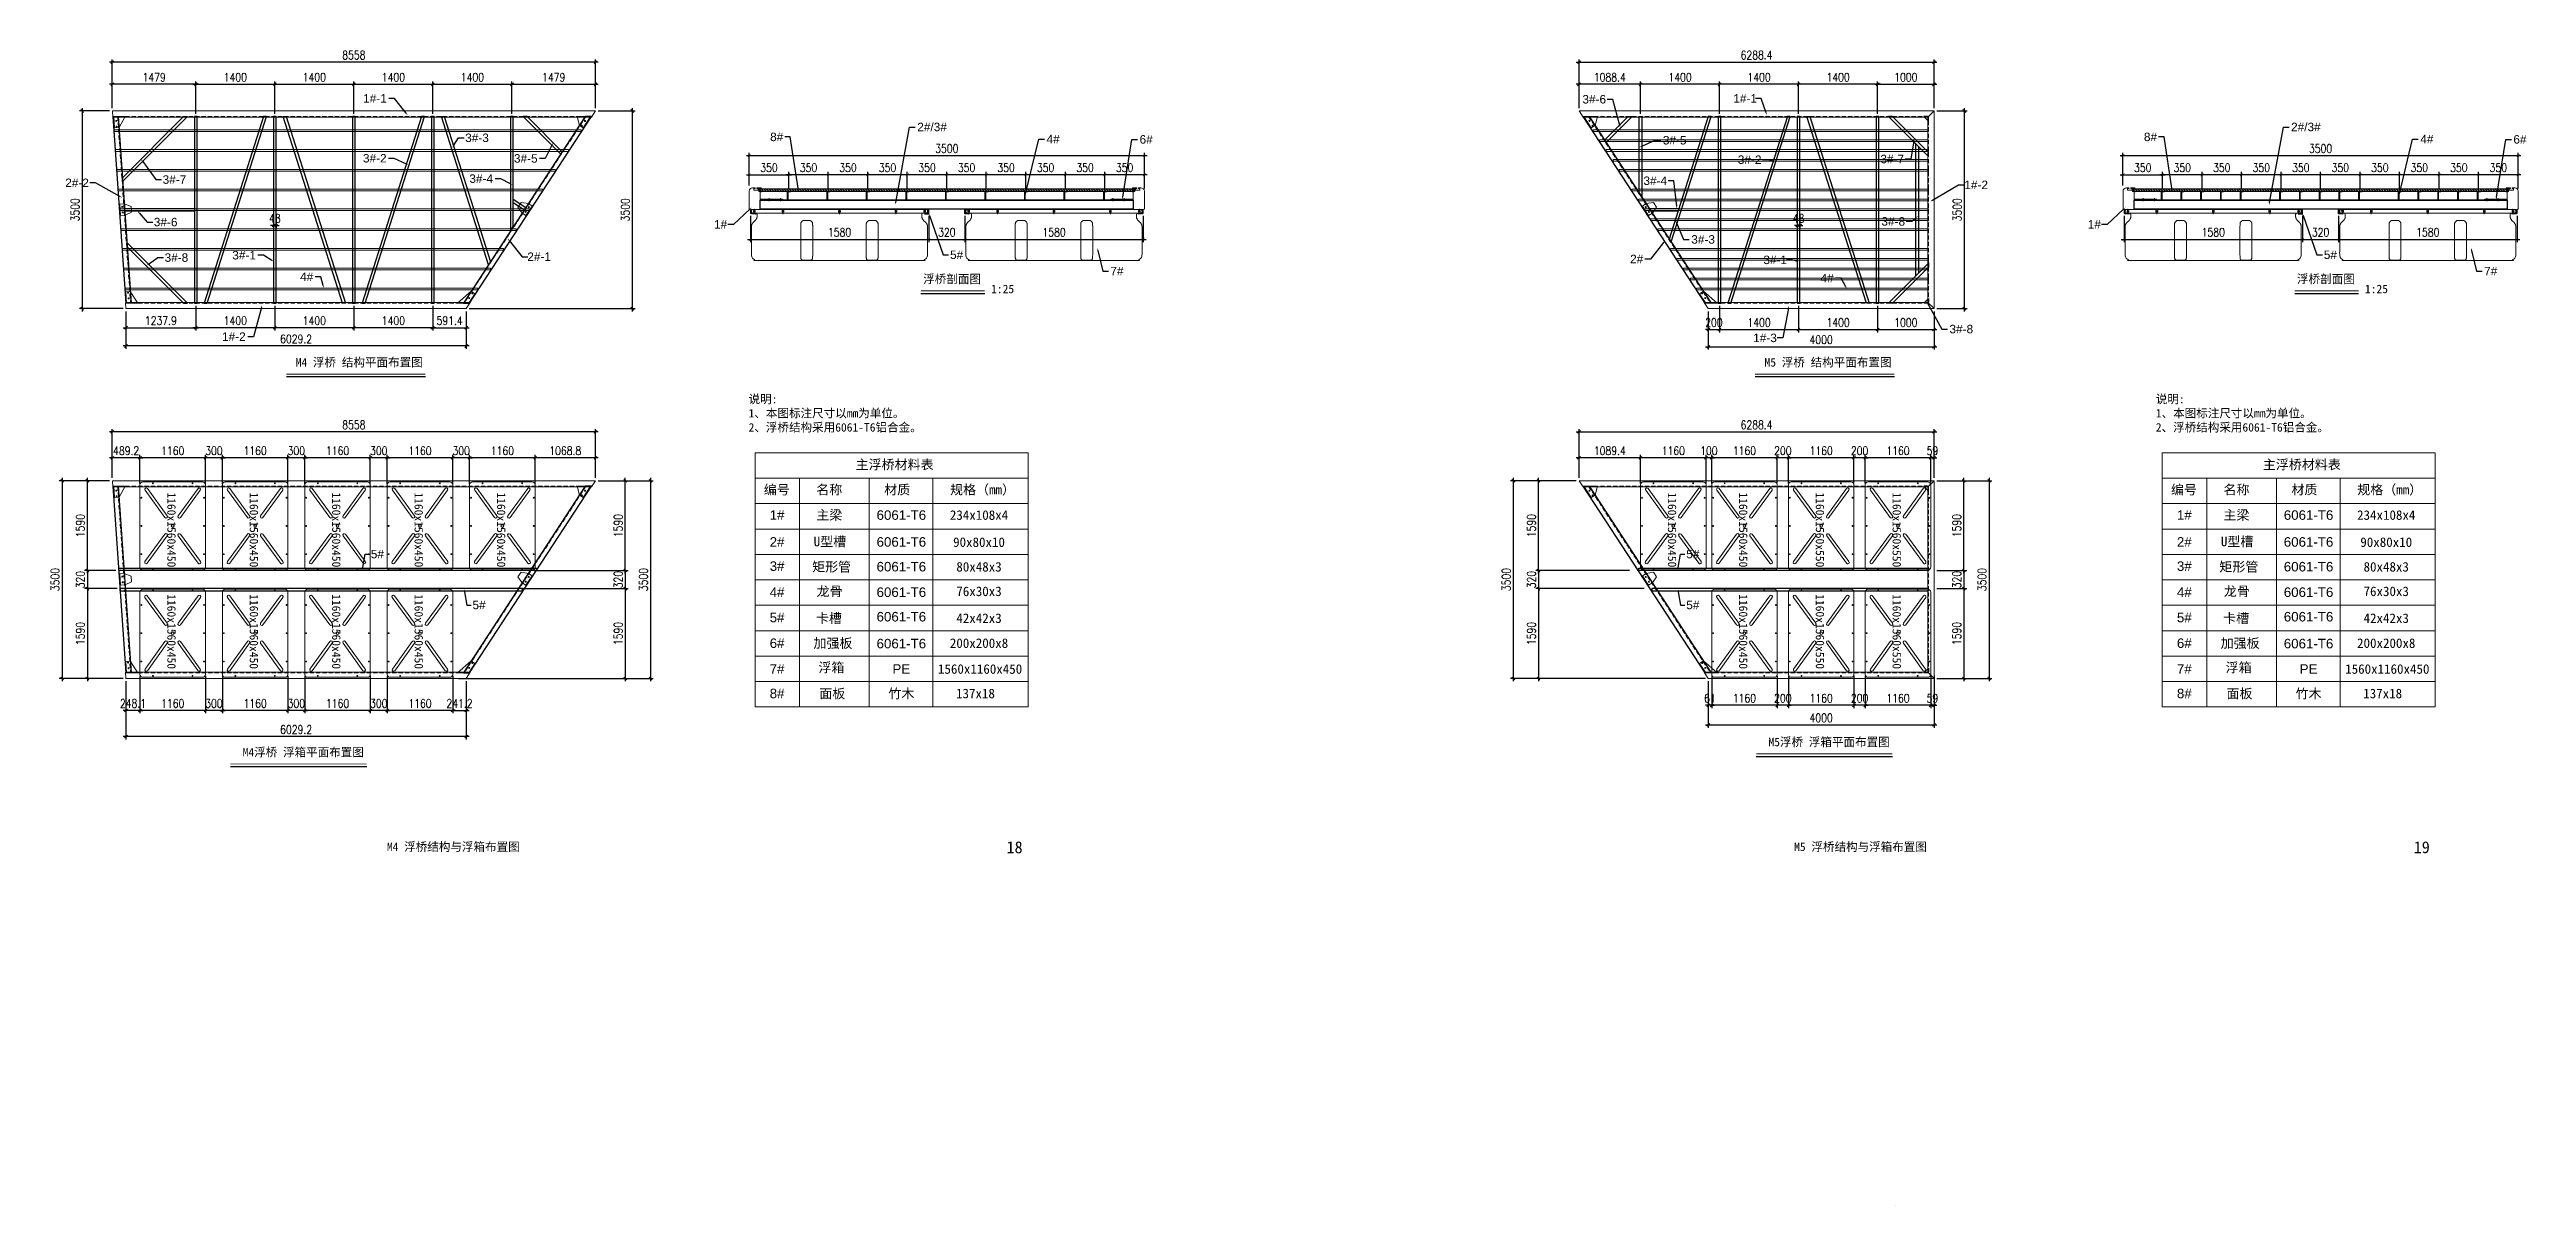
# Model space of a CAD drawing. Header units: millimetres. Extents: x 11827 to 862553, y 15071 to 134256.
# Drawn here: x 798674 to 842552, y 78775 to 99243 of the extents above; entities that cross this region are included whole.
import ezdxf
from ezdxf import colors
from ezdxf.entities.mleader import LeaderData, LeaderLine
from ezdxf.enums import TextEntityAlignment as Align
from ezdxf.math import Vec2, Vec3

# ---------------------------------------------------------------- set-up
doc = ezdxf.new("R2010")
doc.units = ezdxf.units.MM
doc.linetypes.add('CENTER', pattern=[2, 1.25, -0.25, 0.25, -0.25])
doc.linetypes.add('HIDDEN', pattern=[0.375, 0.25, -0.125])
for name, color, linetype in [('00打印图框', 255, 'Continuous'), ('卡槽', 242, 'Continuous'), ('文字', 7, 'Continuous'), ('标注', 9, 'Continuous'), ('连接端梁', 130, 'Continuous'), ('铝横梁', 220, 'Continuous'), ('铺板', 42, 'Continuous')]:
    doc.layers.add(name, color=color, linetype=linetype)
for name, color, linetype, lineweight in [('主梁', 51, 'Continuous', 9), ('加强板', 140, 'Continuous', 18), ('图框', 7, 'Continuous', 13), ('型材', 7, 'Continuous', 15), ('文本', 3, 'Continuous', 13), ('浮箱', 160, 'Continuous', 20), ('结构', 52, 'Continuous', 18), ('虚线', 8, 'Continuous', 0), ('铝主梁', 3, 'Continuous', 9), ('铝龙骨', 7, 'Continuous', 9)]:
    doc.layers.add(name, color=color, linetype=linetype, lineweight=lineweight)
doc.styles.add('Arial', font='')
doc.styles.add('HZTXT', font='txtw.shx', dxfattribs={"width": 0.8, "bigfont": 'hztxtw.shx'})
doc.styles.get("Standard").update_dxf_attribs({"font": 'arial.ttf'})
doc.styles.add('宋体', font='')
doc.styles.get('Arial').set_extended_font_data('STXihei')
doc.styles.get('宋体').set_extended_font_data('SimSun')
doc.dimstyles.new('DIM-50', dxfattribs={"dimscale": 50, "dimtxt": 3, "dimasz": 1, "dimexe": 1, "dimexo": 1, "dimgap": 1, "dimtad": 1, "dimdec": 1, "dimdsep": 46, "dimtxsty": 'HZTXT', "dimblk": 'OBLIQUE', "dimblk1": 'ARCHTICK', "dimblk2": 'OBLIQUE', "dimcen": 0, "dimdle": 1, "dimclrd": 9, "dimclre": 9, "dimclrt": 2, "dimadec": 1, "dimazin": 0, "dimtfac": 1, "dimtdec": 1, "dimtix": 1, "dimtmove": 2, "dimatfit": 3, "dimldrblk": 'OBLIQUE', "dimfxl": 15, "dimtolj": 1, "dimtzin": 0, "dimarcsym": 1})
doc.dimstyles.new('DIM-50-SC0.5', dxfattribs={"dimscale": 50, "dimtxt": 3, "dimasz": 1, "dimexe": 1, "dimexo": 1, "dimgap": 1, "dimtad": 1, "dimdec": 1, "dimlfac": 0.5, "dimdsep": 46, "dimtxsty": 'HZTXT', "dimblk": 'ARCHTICK', "dimcen": 0, "dimdle": 1, "dimclrd": 9, "dimclre": 9, "dimclrt": 2, "dimadec": 1, "dimazin": 0, "dimtfac": 1, "dimtdec": 1, "dimtix": 1, "dimtmove": 2, "dimatfit": 3, "dimldrblk": 'ARCHTICK', "dimfxl": 10, "dimtolj": 1, "dimtzin": 0, "dimarcsym": 1})

msp = doc.modelspace()

# ---------------------------------------------------------------- texts
at = {"layer": '00打印图框', "color": 6, "char_height": 150, "style": 'Arial'}
for s, insert, width, attachment_point in [('{\\fSimSun|b0|i0|c134|p2;浮桥剖面图}', (814150.93, 95254.82), 1351.2003, 1), ('{\\fSimSun|b0|i0|c134|p2;浮桥剖面图}', (838487.58, 95254.82), 1351.2003, 1), ('{\\fSimSun|b0|i0|c134|p2;1:25}', (815354.22, 95078.74), 422.35, 1), ('{\\fSimSun|b0|i0|c134|p2;1:25}', (839690.87, 95078.74), 422.35, 1), ('M4 {\\fSimSun|b0|i0|c134|p2;浮桥 结构平面布置图}', (805284.12, 93779.11), 4015.3903, 3), ('M5 {\\fSimSun|b0|i0|c134|p2;浮桥 结构平面布置图}', (831304.38, 93779.11), 4015.3903, 3), ('M4{\\fSimSun|b0|i0|c134|p2;浮桥 浮箱平面布置图}', (804242.38, 86875.23), 4015.3903, 3), ('M5{\\fSimSun|b0|i0|c134|p2;浮桥 浮箱平面布置图}', (831271.74, 87055.78), 4015.3903, 3), ('M4 {\\fSimSun|b0|i0|c134|p2;浮桥结构与浮箱布置图}', (804650.46, 85200.39), 4015.3903, 1), ('M5 {\\fSimSun|b0|i0|c134|p2;浮桥结构与浮箱布置图}', (829579.22, 85200.39), 4015.3903, 1)]:
    msp.add_mtext(s, dxfattribs=dict(at, insert=insert, width=width, attachment_point=attachment_point))
at = {"layer": '文本', "style": '宋体'}
for s, p in [('18', (815626.7, 85117.25)), ('19', (840555.46, 85117.25))]:
    msp.add_text(s, height=210, dxfattribs=at).set_placement(p, align=Align.MIDDLE_LEFT)

# ---------------------------------------------------------------- blocks, each defined once
blk = doc.blocks.new('_Oblique')
at = {"color": 0, "linetype": 'ByBlock', "lineweight": -2}
blk.add_line((-0.5, -0.5), (0.5, 0.5), dxfattribs=at)
blk = doc.blocks.new('*D357')
at = {"layer": 'Defpoints', "color": 0, "transparency": 16777216}
for p in [(799786, 98155, 0), (799252, 94655), (800028, 94655, 0)]:
    blk.add_point(p, dxfattribs=at)
at = {"layer": '标注', "color": 9, "lineweight": -2, "transparency": 16777216}
for p, q in [((799736, 98155), (799202, 98155)), ((799252, 98205), (799252, 94605)), ((799978, 94655), (799202, 94655))]:
    blk.add_line(p, q, dxfattribs=at)
at = {"layer": '标注', "color": 9, "lineweight": -2, "transparency": 16777216, "xscale": 50, "yscale": 50, "zscale": 50}
for p, rotation in [((799252, 98155), 90), ((799252, 94655), 270)]:
    blk.add_blockref('_Oblique', p, dxfattribs=dict(at, rotation=rotation))
at = {"layer": '标注', "color": 2, "transparency": 16777216, "insert": (799127, 96405), "char_height": 150, "attachment_point": 5, "rotation": 90, "style": 'HZTXT'}
blk.add_mtext('\\A1;3500', dxfattribs=at)
blk = doc.blocks.new('_ArchTick')
at = {"color": 0, "linetype": 'ByBlock', "lineweight": 100, "const_width": 0.15}
blk.add_lwpolyline([(-0.5, -0.5), (0.5, 0.5)], dxfattribs=at)
blk = doc.blocks.new('*D358')
at = {"layer": 'Defpoints', "color": 0, "transparency": 16777216}
for p in [(802665, 98627), (801265, 98057), (802665, 98057)]:
    blk.add_point(p, dxfattribs=at)
at = {"layer": '标注', "color": 9, "lineweight": -2, "transparency": 16777216}
for p, q in [((801215, 98627), (802715, 98627)), ((801265, 98107), (801265, 98677)), ((802665, 98107), (802665, 98677))]:
    blk.add_line(p, q, dxfattribs=at)
at = {"layer": '标注', "color": 9, "lineweight": -2, "transparency": 16777216, "xscale": 50, "yscale": 50, "zscale": 50, "rotation": 180}
blk.add_blockref('_Oblique', (801265, 98627), dxfattribs=at)
at = {"layer": '标注', "color": 9, "lineweight": -2, "transparency": 16777216, "xscale": 50, "yscale": 50, "zscale": 50}
blk.add_blockref('_Oblique', (802665, 98627), dxfattribs=at)
at = {"layer": '标注', "color": 2, "transparency": 16777216, "insert": (801965, 98752), "char_height": 150, "attachment_point": 5, "style": 'HZTXT'}
blk.add_mtext('\\A1;1400', dxfattribs=at)
blk = doc.blocks.new('*D359')
at = {"layer": 'Defpoints', "color": 0, "transparency": 16777216}
for p in [(804065, 98627), (802665, 98057), (804065, 98057)]:
    blk.add_point(p, dxfattribs=at)
at = {"layer": '标注', "color": 9, "lineweight": -2, "transparency": 16777216}
for p, q in [((802615, 98627), (804115, 98627)), ((802665, 98107), (802665, 98677)), ((804065, 98107), (804065, 98677))]:
    blk.add_line(p, q, dxfattribs=at)
at = {"layer": '标注', "color": 9, "lineweight": -2, "transparency": 16777216, "xscale": 50, "yscale": 50, "zscale": 50, "rotation": 180}
blk.add_blockref('_Oblique', (802665, 98627), dxfattribs=at)
at = {"layer": '标注', "color": 9, "lineweight": -2, "transparency": 16777216, "xscale": 50, "yscale": 50, "zscale": 50}
blk.add_blockref('_Oblique', (804065, 98627), dxfattribs=at)
at = {"layer": '标注', "color": 2, "transparency": 16777216, "insert": (803365, 98752), "char_height": 150, "attachment_point": 5, "style": 'HZTXT'}
blk.add_mtext('\\A1;1400', dxfattribs=at)
blk = doc.blocks.new('*D360')
at = {"layer": 'Defpoints', "color": 0, "transparency": 16777216}
for p in [(805465, 98627), (804065, 98057), (805465, 98057)]:
    blk.add_point(p, dxfattribs=at)
at = {"layer": '标注', "color": 9, "lineweight": -2, "transparency": 16777216}
for p, q in [((804015, 98627), (805515, 98627)), ((804065, 98107), (804065, 98677)), ((805465, 98107), (805465, 98677))]:
    blk.add_line(p, q, dxfattribs=at)
at = {"layer": '标注', "color": 9, "lineweight": -2, "transparency": 16777216, "xscale": 50, "yscale": 50, "zscale": 50, "rotation": 180}
blk.add_blockref('_Oblique', (804065, 98627), dxfattribs=at)
at = {"layer": '标注', "color": 9, "lineweight": -2, "transparency": 16777216, "xscale": 50, "yscale": 50, "zscale": 50}
blk.add_blockref('_Oblique', (805465, 98627), dxfattribs=at)
at = {"layer": '标注', "color": 2, "transparency": 16777216, "insert": (804765, 98752), "char_height": 150, "attachment_point": 5, "style": 'HZTXT'}
blk.add_mtext('\\A1;1400', dxfattribs=at)
blk = doc.blocks.new('*D361')
at = {"layer": 'Defpoints', "color": 0, "transparency": 16777216}
for p in [(799786, 99019), (799786, 98155), (808344, 98155)]:
    blk.add_point(p, dxfattribs=at)
at = {"layer": '标注', "color": 9, "lineweight": -2, "transparency": 16777216}
for p, q in [((808394, 99019), (799736, 99019)), ((799786, 98205), (799786, 99069)), ((808344, 98205), (808344, 99069))]:
    blk.add_line(p, q, dxfattribs=at)
at = {"layer": '标注', "color": 9, "lineweight": -2, "transparency": 16777216, "xscale": 50, "yscale": 50, "zscale": 50, "rotation": 180}
blk.add_blockref('_Oblique', (799786, 99019), dxfattribs=at)
at = {"layer": '标注', "color": 9, "lineweight": -2, "transparency": 16777216, "xscale": 50, "yscale": 50, "zscale": 50}
blk.add_blockref('_Oblique', (808344, 99019), dxfattribs=at)
at = {"layer": '标注', "color": 2, "transparency": 16777216, "insert": (804065, 99144), "char_height": 150, "attachment_point": 5, "style": 'HZTXT'}
blk.add_mtext('\\A1;8558', dxfattribs=at)
blk = doc.blocks.new('*D362')
at = {"layer": 'Defpoints', "color": 0, "transparency": 16777216}
for p in [(802641, 96378), (802641, 96128), (802689, 96378)]:
    blk.add_point(p, dxfattribs=at)
at = {"layer": '标注', "color": 9, "lineweight": -2, "transparency": 16777216}
for p, q in [((802641, 96128), (802591, 96128)), ((802641, 96328), (802641, 96078)), ((802689, 96128), (802641, 96128)), ((802689, 96328), (802689, 96078)), ((802689, 96128), (802739, 96128))]:
    blk.add_line(p, q, dxfattribs=at)
at = {"layer": '标注', "color": 9, "lineweight": -2, "transparency": 16777216, "xscale": 50, "yscale": 50, "zscale": 50}
blk.add_blockref('_Oblique', (802641, 96128), dxfattribs=at)
at = {"layer": '标注', "color": 9, "lineweight": -2, "transparency": 16777216, "xscale": 50, "yscale": 50, "zscale": 50, "rotation": 180}
blk.add_blockref('_Oblique', (802689, 96128), dxfattribs=at)
at = {"layer": '标注', "color": 2, "transparency": 16777216, "insert": (802665, 96253), "char_height": 150, "attachment_point": 5, "style": 'HZTXT'}
blk.add_mtext('\\A1;48', dxfattribs=at)
blk = doc.blocks.new('*D363')
at = {"layer": 'Defpoints', "color": 0, "transparency": 16777216}
for p in [(799786, 98627), (799786, 98155), (801265, 98057)]:
    blk.add_point(p, dxfattribs=at)
at = {"layer": '标注', "color": 9, "lineweight": -2, "transparency": 16777216}
for p, q in [((801315, 98627), (799736, 98627)), ((799786, 98205), (799786, 98677)), ((801265, 98107), (801265, 98677))]:
    blk.add_line(p, q, dxfattribs=at)
at = {"layer": '标注', "color": 9, "lineweight": -2, "transparency": 16777216, "xscale": 50, "yscale": 50, "zscale": 50, "rotation": 180}
blk.add_blockref('_Oblique', (799786, 98627), dxfattribs=at)
at = {"layer": '标注', "color": 9, "lineweight": -2, "transparency": 16777216, "xscale": 50, "yscale": 50, "zscale": 50}
blk.add_blockref('_Oblique', (801265, 98627), dxfattribs=at)
at = {"layer": '标注', "color": 2, "transparency": 16777216, "insert": (800526, 98752), "char_height": 150, "attachment_point": 5, "style": 'HZTXT'}
blk.add_mtext('\\A1;1479', dxfattribs=at)
blk = doc.blocks.new('*D364')
at = {"layer": 'Defpoints', "color": 0, "transparency": 16777216}
for p in [(800028, 94655), (806057, 94655), (800028, 93994)]:
    blk.add_point(p, dxfattribs=at)
at = {"layer": '标注', "color": 9, "lineweight": -2, "transparency": 16777216}
for p, q in [((800028, 94605), (800028, 93944)), ((806057, 94605), (806057, 93944)), ((806107, 93994), (799978, 93994))]:
    blk.add_line(p, q, dxfattribs=at)
at = {"layer": '标注', "color": 9, "lineweight": -2, "transparency": 16777216, "xscale": 50, "yscale": 50, "zscale": 50}
for p, rotation in [((800028, 93994), 179.9999999898094), ((806057, 93994), 359.9999999898094)]:
    blk.add_blockref('_Oblique', p, dxfattribs=dict(at, rotation=rotation))
at = {"layer": '标注', "color": 2, "transparency": 16777216, "insert": (803042, 94119), "char_height": 150, "attachment_point": 5, "rotation": 360, "style": 'HZTXT'}
blk.add_mtext('\\A1;6029.2', dxfattribs=at)
blk = doc.blocks.new('*D365')
at = {"layer": 'Defpoints', "color": 0, "transparency": 16777216}
for p in [(806865, 98627), (805465, 98057), (806865, 98057)]:
    blk.add_point(p, dxfattribs=at)
at = {"layer": '标注', "color": 9, "lineweight": -2, "transparency": 16777216}
for p, q in [((805415, 98627), (806915, 98627)), ((805465, 98107), (805465, 98677)), ((806865, 98107), (806865, 98677))]:
    blk.add_line(p, q, dxfattribs=at)
at = {"layer": '标注', "color": 9, "lineweight": -2, "transparency": 16777216, "xscale": 50, "yscale": 50, "zscale": 50, "rotation": 180}
blk.add_blockref('_Oblique', (805465, 98627), dxfattribs=at)
at = {"layer": '标注', "color": 9, "lineweight": -2, "transparency": 16777216, "xscale": 50, "yscale": 50, "zscale": 50}
blk.add_blockref('_Oblique', (806865, 98627), dxfattribs=at)
at = {"layer": '标注', "color": 2, "transparency": 16777216, "insert": (806165, 98752), "char_height": 150, "attachment_point": 5, "style": 'HZTXT'}
blk.add_mtext('\\A1;1400', dxfattribs=at)
blk = doc.blocks.new('*D366')
at = {"layer": 'Defpoints', "color": 0, "transparency": 16777216}
for p in [(808344, 98627), (806865, 98057), (808344, 98155)]:
    blk.add_point(p, dxfattribs=at)
at = {"layer": '标注', "color": 9, "lineweight": -2, "transparency": 16777216}
for p, q in [((806815, 98627), (808394, 98627)), ((806865, 98107), (806865, 98677)), ((808344, 98205), (808344, 98677))]:
    blk.add_line(p, q, dxfattribs=at)
at = {"layer": '标注', "color": 9, "lineweight": -2, "transparency": 16777216, "xscale": 50, "yscale": 50, "zscale": 50, "rotation": 180}
blk.add_blockref('_Oblique', (806865, 98627), dxfattribs=at)
at = {"layer": '标注', "color": 9, "lineweight": -2, "transparency": 16777216, "xscale": 50, "yscale": 50, "zscale": 50}
blk.add_blockref('_Oblique', (808344, 98627), dxfattribs=at)
at = {"layer": '标注', "color": 2, "transparency": 16777216, "insert": (807605, 98752), "char_height": 150, "attachment_point": 5, "style": 'HZTXT'}
blk.add_mtext('\\A1;1479', dxfattribs=at)
blk = doc.blocks.new('*D367')
at = {"layer": 'Defpoints', "color": 0, "transparency": 16777216}
for p in [(799786, 92472), (799786, 91607), (808344, 91607)]:
    blk.add_point(p, dxfattribs=at)
at = {"layer": '标注', "color": 9, "lineweight": -2, "transparency": 16777216}
for p, q in [((808394, 92472), (799736, 92472)), ((799786, 91657), (799786, 92522)), ((808344, 91657), (808344, 92522))]:
    blk.add_line(p, q, dxfattribs=at)
at = {"layer": '标注', "color": 9, "lineweight": -2, "transparency": 16777216, "xscale": 50, "yscale": 50, "zscale": 50, "rotation": 180}
blk.add_blockref('_Oblique', (799786, 92472), dxfattribs=at)
at = {"layer": '标注', "color": 9, "lineweight": -2, "transparency": 16777216, "xscale": 50, "yscale": 50, "zscale": 50}
blk.add_blockref('_Oblique', (808344, 92472), dxfattribs=at)
at = {"layer": '标注', "color": 2, "transparency": 16777216, "insert": (804065, 92597), "char_height": 150, "attachment_point": 5, "style": 'HZTXT'}
blk.add_mtext('\\A1;8558', dxfattribs=at)
blk = doc.blocks.new('*D368')
at = {"layer": 'Defpoints', "color": 0, "transparency": 16777216}
for p in [(808344, 91607, 0), (805977, 88107, 0), (809320, 88107)]:
    blk.add_point(p, dxfattribs=at)
at = {"layer": '标注', "color": 9, "lineweight": -2, "transparency": 16777216}
for p, q in [((808394, 91607), (809370, 91607)), ((809320, 91657), (809320, 88057)), ((806027, 88107), (809370, 88107))]:
    blk.add_line(p, q, dxfattribs=at)
at = {"layer": '标注', "color": 9, "lineweight": -2, "transparency": 16777216, "xscale": 50, "yscale": 50, "zscale": 50}
for p, rotation in [((809320, 91607), 90), ((809320, 88107), 270)]:
    blk.add_blockref('_Oblique', p, dxfattribs=dict(at, rotation=rotation))
at = {"layer": '标注', "color": 2, "transparency": 16777216, "insert": (809195, 89857), "char_height": 150, "attachment_point": 5, "rotation": 90, "style": 'HZTXT'}
blk.add_mtext('\\A1;3500', dxfattribs=at)
blk = doc.blocks.new('*D369')
at = {"layer": 'Defpoints', "color": 0, "transparency": 16777216}
for p in [(807276, 92014), (807276, 91499, 0), (808344, 91607)]:
    blk.add_point(p, dxfattribs=at)
at = {"layer": '标注', "color": 9, "lineweight": -2, "transparency": 16777216}
for p, q in [((808394, 92014), (807226, 92014)), ((807276, 91549), (807276, 92064)), ((808344, 91657), (808344, 92064))]:
    blk.add_line(p, q, dxfattribs=at)
at = {"layer": '标注', "color": 9, "lineweight": -2, "transparency": 16777216, "xscale": 50, "yscale": 50, "zscale": 50, "rotation": 180}
blk.add_blockref('_Oblique', (807276, 92014), dxfattribs=at)
at = {"layer": '标注', "color": 9, "lineweight": -2, "transparency": 16777216, "xscale": 50, "yscale": 50, "zscale": 50}
blk.add_blockref('_Oblique', (808344, 92014), dxfattribs=at)
at = {"layer": '标注', "color": 2, "transparency": 16777216, "insert": (807810, 92139), "char_height": 150, "attachment_point": 5, "style": 'HZTXT'}
blk.add_mtext('\\A1;1068.8', dxfattribs=at)
blk = doc.blocks.new('*D370')
at = {"layer": 'Defpoints', "color": 0, "transparency": 16777216}
for p in [(806116, 92014), (806116, 91499), (807276, 91499)]:
    blk.add_point(p, dxfattribs=at)
at = {"layer": '标注', "color": 9, "lineweight": -2, "transparency": 16777216}
for p, q in [((807326, 92014), (806066, 92014)), ((806116, 91549), (806116, 92064)), ((807276, 91549), (807276, 92064))]:
    blk.add_line(p, q, dxfattribs=at)
at = {"layer": '标注', "color": 9, "lineweight": -2, "transparency": 16777216, "xscale": 50, "yscale": 50, "zscale": 50, "rotation": 180}
blk.add_blockref('_Oblique', (806116, 92014), dxfattribs=at)
at = {"layer": '标注', "color": 9, "lineweight": -2, "transparency": 16777216, "xscale": 50, "yscale": 50, "zscale": 50}
blk.add_blockref('_Oblique', (807276, 92014), dxfattribs=at)
at = {"layer": '标注', "color": 2, "transparency": 16777216, "insert": (806696, 92139), "char_height": 150, "attachment_point": 5, "style": 'HZTXT'}
blk.add_mtext('\\A1;1160', dxfattribs=at)
blk = doc.blocks.new('*D371')
at = {"layer": 'Defpoints', "color": 0, "transparency": 16777216}
for p in [(808152, 90017, 0), (806982, 89697, 0), (808873, 89697)]:
    blk.add_point(p, dxfattribs=at)
at = {"layer": '标注', "color": 9, "lineweight": -2, "transparency": 16777216}
for p, q in [((808202, 90017), (808923, 90017)), ((808873, 90017), (808873, 90067)), ((808873, 90017), (808873, 89697)), ((807032, 89697), (808923, 89697)), ((808873, 89697), (808873, 89647))]:
    blk.add_line(p, q, dxfattribs=at)
at = {"layer": '标注', "color": 9, "lineweight": -2, "transparency": 16777216, "xscale": 50, "yscale": 50, "zscale": 50}
for p, rotation in [((808873, 90017), 270), ((808873, 89697), 90)]:
    blk.add_blockref('_Oblique', p, dxfattribs=dict(at, rotation=rotation))
at = {"layer": '标注', "color": 2, "transparency": 16777216, "insert": (808748, 89857), "char_height": 150, "attachment_point": 5, "rotation": 90, "style": 'HZTXT'}
blk.add_mtext('\\A1;320', dxfattribs=at)
blk = doc.blocks.new('*D392')
at = {"layer": 'Defpoints', "color": 0, "transparency": 16777216}
for p in [(808344, 91607), (808873, 91607), (807208, 90017, 0)]:
    blk.add_point(p, dxfattribs=at)
at = {"layer": '标注', "color": 9, "lineweight": -2, "transparency": 16777216}
for p, q in [((808394, 91607), (808923, 91607)), ((808873, 89967), (808873, 91657)), ((807258, 90017), (808923, 90017))]:
    blk.add_line(p, q, dxfattribs=at)
at = {"layer": '标注', "color": 9, "lineweight": -2, "transparency": 16777216, "xscale": 50, "yscale": 50, "zscale": 50}
for p, rotation in [((808873, 91607), 90), ((808873, 90017), 270)]:
    blk.add_blockref('_Oblique', p, dxfattribs=dict(at, rotation=rotation))
at = {"layer": '标注', "color": 2, "transparency": 16777216, "insert": (808748, 90812), "char_height": 150, "attachment_point": 5, "rotation": 90, "style": 'HZTXT'}
blk.add_mtext('\\A1;1590', dxfattribs=at)
blk = doc.blocks.new('*D372')
at = {"layer": 'Defpoints', "color": 0, "transparency": 16777216}
for p in [(806982, 89697, 0), (805866, 88107), (808873, 88107)]:
    blk.add_point(p, dxfattribs=at)
at = {"layer": '标注', "color": 9, "lineweight": -2, "transparency": 16777216}
for p, q in [((807032, 89697), (808923, 89697)), ((808873, 89747), (808873, 88057)), ((805916, 88107), (808923, 88107))]:
    blk.add_line(p, q, dxfattribs=at)
at = {"layer": '标注', "color": 9, "lineweight": -2, "transparency": 16777216, "xscale": 50, "yscale": 50, "zscale": 50}
for p, rotation in [((808873, 89697), 90), ((808873, 88107), 270)]:
    blk.add_blockref('_Oblique', p, dxfattribs=dict(at, rotation=rotation))
at = {"layer": '标注', "color": 2, "transparency": 16777216, "insert": (808748, 88902), "char_height": 150, "attachment_point": 5, "rotation": 90, "style": 'HZTXT'}
blk.add_mtext('\\A1;1590', dxfattribs=at)
blk = doc.blocks.new('*D373')
at = {"layer": 'Defpoints', "color": 0, "transparency": 16777216}
for p in [(805816, 92014), (805816, 91499), (806116, 91499)]:
    blk.add_point(p, dxfattribs=at)
at = {"layer": '标注', "color": 9, "lineweight": -2, "transparency": 16777216}
for p, q in [((805816, 92014), (805766, 92014)), ((805816, 91549), (805816, 92064)), ((806116, 92014), (805816, 92014)), ((806116, 91549), (806116, 92064)), ((806116, 92014), (806166, 92014))]:
    blk.add_line(p, q, dxfattribs=at)
at = {"layer": '标注', "color": 9, "lineweight": -2, "transparency": 16777216, "xscale": 50, "yscale": 50, "zscale": 50}
blk.add_blockref('_Oblique', (805816, 92014), dxfattribs=at)
at = {"layer": '标注', "color": 9, "lineweight": -2, "transparency": 16777216, "xscale": 50, "yscale": 50, "zscale": 50, "rotation": 180}
blk.add_blockref('_Oblique', (806116, 92014), dxfattribs=at)
at = {"layer": '标注', "color": 2, "transparency": 16777216, "insert": (805966, 92139), "char_height": 150, "attachment_point": 5, "style": 'HZTXT'}
blk.add_mtext('\\A1;300', dxfattribs=at)
blk = doc.blocks.new('*D374')
at = {"layer": 'Defpoints', "color": 0, "transparency": 16777216}
for p in [(808344, 98155), (808998, 98155), (806057, 94655)]:
    blk.add_point(p, dxfattribs=at)
at = {"layer": '标注', "color": 9, "lineweight": -2, "transparency": 16777216}
for p, q in [((808394, 98155), (809048, 98155)), ((808998, 94605), (808998, 98205)), ((806107, 94655), (809048, 94655))]:
    blk.add_line(p, q, dxfattribs=at)
at = {"layer": '标注', "color": 9, "lineweight": -2, "transparency": 16777216, "xscale": 50, "yscale": 50, "zscale": 50}
for p, rotation in [((808998, 98155), 90), ((808998, 94655), 270)]:
    blk.add_blockref('_Oblique', p, dxfattribs=dict(at, rotation=rotation))
at = {"layer": '标注', "color": 2, "transparency": 16777216, "insert": (808873, 96405), "char_height": 150, "attachment_point": 5, "rotation": 90, "style": 'HZTXT'}
blk.add_mtext('\\A1;3500', dxfattribs=at)
blk = doc.blocks.new('*D393')
at = {"layer": 'Defpoints', "color": 0, "transparency": 16777216}
for p in [(805816, 88205, 0), (806057, 88107, 0), (806057, 87539)]:
    blk.add_point(p, dxfattribs=at)
at = {"layer": '标注', "color": 9, "lineweight": -2, "transparency": 16777216}
for p, q in [((805816, 88155), (805816, 87489)), ((806057, 88057), (806057, 87489)), ((805816, 87539), (805766, 87539)), ((805816, 87539), (806057, 87539)), ((806057, 87539), (806107, 87539))]:
    blk.add_line(p, q, dxfattribs=at)
at = {"layer": '标注', "color": 9, "lineweight": -2, "transparency": 16777216, "xscale": 50, "yscale": 50, "zscale": 50}
blk.add_blockref('_Oblique', (805816, 87539), dxfattribs=at)
at = {"layer": '标注', "color": 9, "lineweight": -2, "transparency": 16777216, "xscale": 50, "yscale": 50, "zscale": 50, "rotation": 180}
blk.add_blockref('_Oblique', (806057, 87539), dxfattribs=at)
at = {"layer": '标注', "color": 2, "transparency": 16777216, "insert": (805936, 87664), "char_height": 150, "attachment_point": 5, "style": 'HZTXT'}
blk.add_mtext('\\A1;241.2', dxfattribs=at)
blk = doc.blocks.new('*D394')
at = {"layer": 'Defpoints', "color": 0, "transparency": 16777216}
for p in [(804656, 88205, 0), (805816, 88205, 0), (804656, 87539)]:
    blk.add_point(p, dxfattribs=at)
at = {"layer": '标注', "color": 9, "lineweight": -2, "transparency": 16777216}
for p, q in [((804656, 88155), (804656, 87489)), ((805816, 88155), (805816, 87489)), ((805866, 87539), (804606, 87539))]:
    blk.add_line(p, q, dxfattribs=at)
at = {"layer": '标注', "color": 9, "lineweight": -2, "transparency": 16777216, "xscale": 50, "yscale": 50, "zscale": 50, "rotation": 180}
blk.add_blockref('_Oblique', (804656, 87539), dxfattribs=at)
at = {"layer": '标注', "color": 9, "lineweight": -2, "transparency": 16777216, "xscale": 50, "yscale": 50, "zscale": 50}
blk.add_blockref('_Oblique', (805816, 87539), dxfattribs=at)
at = {"layer": '标注', "color": 2, "transparency": 16777216, "insert": (805236, 87664), "char_height": 150, "attachment_point": 5, "style": 'HZTXT'}
blk.add_mtext('\\A1;1160', dxfattribs=at)
blk = doc.blocks.new('*D375')
at = {"layer": 'Defpoints', "color": 0, "transparency": 16777216}
for p in [(804356, 88205, 0), (804656, 88205, 0), (804356, 87539)]:
    blk.add_point(p, dxfattribs=at)
at = {"layer": '标注', "color": 9, "lineweight": -2, "transparency": 16777216}
for p, q in [((804356, 88155), (804356, 87489)), ((804656, 88155), (804656, 87489)), ((804356, 87539), (804306, 87539)), ((804656, 87539), (804356, 87539)), ((804656, 87539), (804706, 87539))]:
    blk.add_line(p, q, dxfattribs=at)
at = {"layer": '标注', "color": 9, "lineweight": -2, "transparency": 16777216, "xscale": 50, "yscale": 50, "zscale": 50}
blk.add_blockref('_Oblique', (804356, 87539), dxfattribs=at)
at = {"layer": '标注', "color": 9, "lineweight": -2, "transparency": 16777216, "xscale": 50, "yscale": 50, "zscale": 50, "rotation": 180}
blk.add_blockref('_Oblique', (804656, 87539), dxfattribs=at)
at = {"layer": '标注', "color": 2, "transparency": 16777216, "insert": (804506, 87664), "char_height": 150, "attachment_point": 5, "style": 'HZTXT'}
blk.add_mtext('\\A1;300', dxfattribs=at)
blk = doc.blocks.new('*D395')
at = {"layer": 'Defpoints', "color": 0, "transparency": 16777216}
for p in [(803196, 88205, 0), (804356, 88205, 0), (803196, 87539)]:
    blk.add_point(p, dxfattribs=at)
at = {"layer": '标注', "color": 9, "lineweight": -2, "transparency": 16777216}
for p, q in [((803196, 88155), (803196, 87489)), ((804356, 88155), (804356, 87489)), ((804406, 87539), (803146, 87539))]:
    blk.add_line(p, q, dxfattribs=at)
at = {"layer": '标注', "color": 9, "lineweight": -2, "transparency": 16777216, "xscale": 50, "yscale": 50, "zscale": 50, "rotation": 180}
blk.add_blockref('_Oblique', (803196, 87539), dxfattribs=at)
at = {"layer": '标注', "color": 9, "lineweight": -2, "transparency": 16777216, "xscale": 50, "yscale": 50, "zscale": 50}
blk.add_blockref('_Oblique', (804356, 87539), dxfattribs=at)
at = {"layer": '标注', "color": 2, "transparency": 16777216, "insert": (803776, 87664), "char_height": 150, "attachment_point": 5, "style": 'HZTXT'}
blk.add_mtext('\\A1;1160', dxfattribs=at)
blk = doc.blocks.new('*D396')
at = {"layer": 'Defpoints', "color": 0, "transparency": 16777216}
for p in [(800276, 88205, 0), (801436, 88205, 0), (800276, 87539)]:
    blk.add_point(p, dxfattribs=at)
at = {"layer": '标注', "color": 9, "lineweight": -2, "transparency": 16777216}
for p, q in [((800276, 88155), (800276, 87489)), ((801436, 88155), (801436, 87489)), ((801486, 87539), (800226, 87539))]:
    blk.add_line(p, q, dxfattribs=at)
at = {"layer": '标注', "color": 9, "lineweight": -2, "transparency": 16777216, "xscale": 50, "yscale": 50, "zscale": 50, "rotation": 180}
blk.add_blockref('_Oblique', (800276, 87539), dxfattribs=at)
at = {"layer": '标注', "color": 9, "lineweight": -2, "transparency": 16777216, "xscale": 50, "yscale": 50, "zscale": 50}
blk.add_blockref('_Oblique', (801436, 87539), dxfattribs=at)
at = {"layer": '标注', "color": 2, "transparency": 16777216, "insert": (800856, 87664), "char_height": 150, "attachment_point": 5, "style": 'HZTXT'}
blk.add_mtext('\\A1;1160', dxfattribs=at)
blk = doc.blocks.new('*D376')
at = {"layer": 'Defpoints', "color": 0, "transparency": 16777216}
for p in [(800276, 88205, 0), (800028, 88107, 0), (800028, 87539)]:
    blk.add_point(p, dxfattribs=at)
at = {"layer": '标注', "color": 9, "lineweight": -2, "transparency": 16777216}
for p, q in [((800028, 88057), (800028, 87489)), ((800276, 88155), (800276, 87489)), ((800028, 87539), (799978, 87539)), ((800276, 87539), (800028, 87539)), ((800276, 87539), (800326, 87539))]:
    blk.add_line(p, q, dxfattribs=at)
at = {"layer": '标注', "color": 9, "lineweight": -2, "transparency": 16777216, "xscale": 50, "yscale": 50, "zscale": 50}
blk.add_blockref('_Oblique', (800028, 87539), dxfattribs=at)
at = {"layer": '标注', "color": 9, "lineweight": -2, "transparency": 16777216, "xscale": 50, "yscale": 50, "zscale": 50, "rotation": 180}
blk.add_blockref('_Oblique', (800276, 87539), dxfattribs=at)
at = {"layer": '标注', "color": 2, "transparency": 16777216, "insert": (800152, 87664), "char_height": 150, "attachment_point": 5, "style": 'HZTXT'}
blk.add_mtext('\\A1;248.1', dxfattribs=at)
blk = doc.blocks.new('*D377')
at = {"layer": 'Defpoints', "color": 0, "transparency": 16777216}
for p in [(804656, 92014), (804656, 91499), (805816, 91499)]:
    blk.add_point(p, dxfattribs=at)
at = {"layer": '标注', "color": 9, "lineweight": -2, "transparency": 16777216}
for p, q in [((805866, 92014), (804606, 92014)), ((804656, 91549), (804656, 92064)), ((805816, 91549), (805816, 92064))]:
    blk.add_line(p, q, dxfattribs=at)
at = {"layer": '标注', "color": 9, "lineweight": -2, "transparency": 16777216, "xscale": 50, "yscale": 50, "zscale": 50, "rotation": 180}
blk.add_blockref('_Oblique', (804656, 92014), dxfattribs=at)
at = {"layer": '标注', "color": 9, "lineweight": -2, "transparency": 16777216, "xscale": 50, "yscale": 50, "zscale": 50}
blk.add_blockref('_Oblique', (805816, 92014), dxfattribs=at)
at = {"layer": '标注', "color": 2, "transparency": 16777216, "insert": (805236, 92139), "char_height": 150, "attachment_point": 5, "style": 'HZTXT'}
blk.add_mtext('\\A1;1160', dxfattribs=at)
blk = doc.blocks.new('*D378')
at = {"layer": 'Defpoints', "color": 0, "transparency": 16777216}
for p in [(801736, 92014), (801736, 91499), (802896, 91499)]:
    blk.add_point(p, dxfattribs=at)
at = {"layer": '标注', "color": 9, "lineweight": -2, "transparency": 16777216}
for p, q in [((802946, 92014), (801686, 92014)), ((801736, 91549), (801736, 92064)), ((802896, 91549), (802896, 92064))]:
    blk.add_line(p, q, dxfattribs=at)
at = {"layer": '标注', "color": 9, "lineweight": -2, "transparency": 16777216, "xscale": 50, "yscale": 50, "zscale": 50, "rotation": 180}
blk.add_blockref('_Oblique', (801736, 92014), dxfattribs=at)
at = {"layer": '标注', "color": 9, "lineweight": -2, "transparency": 16777216, "xscale": 50, "yscale": 50, "zscale": 50}
blk.add_blockref('_Oblique', (802896, 92014), dxfattribs=at)
at = {"layer": '标注', "color": 2, "transparency": 16777216, "insert": (802316, 92139), "char_height": 150, "attachment_point": 5, "style": 'HZTXT'}
blk.add_mtext('\\A1;1160', dxfattribs=at)
blk = doc.blocks.new('*D379')
at = {"layer": 'Defpoints', "color": 0, "transparency": 16777216}
for p in [(801436, 92014), (801436, 91499), (801736, 91499)]:
    blk.add_point(p, dxfattribs=at)
at = {"layer": '标注', "color": 9, "lineweight": -2, "transparency": 16777216}
for p, q in [((801436, 92014), (801386, 92014)), ((801436, 91549), (801436, 92064)), ((801736, 92014), (801436, 92014)), ((801736, 91549), (801736, 92064)), ((801736, 92014), (801786, 92014))]:
    blk.add_line(p, q, dxfattribs=at)
at = {"layer": '标注', "color": 9, "lineweight": -2, "transparency": 16777216, "xscale": 50, "yscale": 50, "zscale": 50}
blk.add_blockref('_Oblique', (801436, 92014), dxfattribs=at)
at = {"layer": '标注', "color": 9, "lineweight": -2, "transparency": 16777216, "xscale": 50, "yscale": 50, "zscale": 50, "rotation": 180}
blk.add_blockref('_Oblique', (801736, 92014), dxfattribs=at)
at = {"layer": '标注', "color": 2, "transparency": 16777216, "insert": (801586, 92139), "char_height": 150, "attachment_point": 5, "style": 'HZTXT'}
blk.add_mtext('\\A1;300', dxfattribs=at)
blk = doc.blocks.new('*D380')
at = {"layer": 'Defpoints', "color": 0, "transparency": 16777216}
for p in [(800276, 92014), (800276, 91509, 0), (801436, 91499, 0)]:
    blk.add_point(p, dxfattribs=at)
at = {"layer": '标注', "color": 9, "lineweight": -2, "transparency": 16777216}
for p, q in [((801486, 92014), (800226, 92014)), ((800276, 91559), (800276, 92064)), ((801436, 91549), (801436, 92064))]:
    blk.add_line(p, q, dxfattribs=at)
at = {"layer": '标注', "color": 9, "lineweight": -2, "transparency": 16777216, "xscale": 50, "yscale": 50, "zscale": 50, "rotation": 180}
blk.add_blockref('_Oblique', (800276, 92014), dxfattribs=at)
at = {"layer": '标注', "color": 9, "lineweight": -2, "transparency": 16777216, "xscale": 50, "yscale": 50, "zscale": 50}
blk.add_blockref('_Oblique', (801436, 92014), dxfattribs=at)
at = {"layer": '标注', "color": 2, "transparency": 16777216, "insert": (800856, 92139), "char_height": 150, "attachment_point": 5, "style": 'HZTXT'}
blk.add_mtext('\\A1;1160', dxfattribs=at)
blk = doc.blocks.new('*D381')
at = {"layer": 'Defpoints', "color": 0, "transparency": 16777216}
for p in [(799786, 92014), (799786, 91607), (800276, 91509, 0)]:
    blk.add_point(p, dxfattribs=at)
at = {"layer": '标注', "color": 9, "lineweight": -2, "transparency": 16777216}
for p, q in [((799786, 92014), (799736, 92014)), ((799786, 91657), (799786, 92064)), ((800276, 92014), (799786, 92014)), ((800276, 91559), (800276, 92064)), ((800276, 92014), (800326, 92014))]:
    blk.add_line(p, q, dxfattribs=at)
at = {"layer": '标注', "color": 9, "lineweight": -2, "transparency": 16777216, "xscale": 50, "yscale": 50, "zscale": 50}
blk.add_blockref('_Oblique', (799786, 92014), dxfattribs=at)
at = {"layer": '标注', "color": 9, "lineweight": -2, "transparency": 16777216, "xscale": 50, "yscale": 50, "zscale": 50, "rotation": 180}
blk.add_blockref('_Oblique', (800276, 92014), dxfattribs=at)
at = {"layer": '标注', "color": 2, "transparency": 16777216, "insert": (800031, 92139), "char_height": 150, "attachment_point": 5, "style": 'HZTXT'}
blk.add_mtext('\\A1;489.2', dxfattribs=at)
blk = doc.blocks.new('*D382')
at = {"layer": 'Defpoints', "color": 0, "transparency": 16777216}
for p in [(804356, 92014), (804356, 91499), (804656, 91499)]:
    blk.add_point(p, dxfattribs=at)
at = {"layer": '标注', "color": 9, "lineweight": -2, "transparency": 16777216}
for p, q in [((804356, 92014), (804306, 92014)), ((804356, 91549), (804356, 92064)), ((804656, 92014), (804356, 92014)), ((804656, 91549), (804656, 92064)), ((804656, 92014), (804706, 92014))]:
    blk.add_line(p, q, dxfattribs=at)
at = {"layer": '标注', "color": 9, "lineweight": -2, "transparency": 16777216, "xscale": 50, "yscale": 50, "zscale": 50}
blk.add_blockref('_Oblique', (804356, 92014), dxfattribs=at)
at = {"layer": '标注', "color": 9, "lineweight": -2, "transparency": 16777216, "xscale": 50, "yscale": 50, "zscale": 50, "rotation": 180}
blk.add_blockref('_Oblique', (804656, 92014), dxfattribs=at)
at = {"layer": '标注', "color": 2, "transparency": 16777216, "insert": (804506, 92139), "char_height": 150, "attachment_point": 5, "style": 'HZTXT'}
blk.add_mtext('\\A1;300', dxfattribs=at)
blk = doc.blocks.new('*D383')
at = {"layer": 'Defpoints', "color": 0, "transparency": 16777216}
for p in [(803196, 92014), (803196, 91499), (804356, 91499)]:
    blk.add_point(p, dxfattribs=at)
at = {"layer": '标注', "color": 9, "lineweight": -2, "transparency": 16777216}
for p, q in [((804406, 92014), (803146, 92014)), ((803196, 91549), (803196, 92064)), ((804356, 91549), (804356, 92064))]:
    blk.add_line(p, q, dxfattribs=at)
at = {"layer": '标注', "color": 9, "lineweight": -2, "transparency": 16777216, "xscale": 50, "yscale": 50, "zscale": 50, "rotation": 180}
blk.add_blockref('_Oblique', (803196, 92014), dxfattribs=at)
at = {"layer": '标注', "color": 9, "lineweight": -2, "transparency": 16777216, "xscale": 50, "yscale": 50, "zscale": 50}
blk.add_blockref('_Oblique', (804356, 92014), dxfattribs=at)
at = {"layer": '标注', "color": 2, "transparency": 16777216, "insert": (803776, 92139), "char_height": 150, "attachment_point": 5, "style": 'HZTXT'}
blk.add_mtext('\\A1;1160', dxfattribs=at)
blk = doc.blocks.new('*D384')
at = {"layer": 'Defpoints', "color": 0, "transparency": 16777216}
for p in [(802896, 92014), (802896, 91499), (803196, 91499)]:
    blk.add_point(p, dxfattribs=at)
at = {"layer": '标注', "color": 9, "lineweight": -2, "transparency": 16777216}
for p, q in [((802896, 92014), (802846, 92014)), ((802896, 91549), (802896, 92064)), ((803196, 92014), (802896, 92014)), ((803196, 91549), (803196, 92064)), ((803196, 92014), (803246, 92014))]:
    blk.add_line(p, q, dxfattribs=at)
at = {"layer": '标注', "color": 9, "lineweight": -2, "transparency": 16777216, "xscale": 50, "yscale": 50, "zscale": 50}
blk.add_blockref('_Oblique', (802896, 92014), dxfattribs=at)
at = {"layer": '标注', "color": 9, "lineweight": -2, "transparency": 16777216, "xscale": 50, "yscale": 50, "zscale": 50, "rotation": 180}
blk.add_blockref('_Oblique', (803196, 92014), dxfattribs=at)
at = {"layer": '标注', "color": 2, "transparency": 16777216, "insert": (803046, 92139), "char_height": 150, "attachment_point": 5, "style": 'HZTXT'}
blk.add_mtext('\\A1;300', dxfattribs=at)
blk = doc.blocks.new('*D385')
at = {"layer": 'Defpoints', "color": 0, "transparency": 16777216}
for p in [(799786, 91607, 0), (798897, 88107), (800028, 88107, 0)]:
    blk.add_point(p, dxfattribs=at)
at = {"layer": '标注', "color": 9, "lineweight": -2, "transparency": 16777216}
for p, q in [((799736, 91607), (798847, 91607)), ((798897, 91657), (798897, 88057)), ((799978, 88107), (798847, 88107))]:
    blk.add_line(p, q, dxfattribs=at)
at = {"layer": '标注', "color": 9, "lineweight": -2, "transparency": 16777216, "xscale": 50, "yscale": 50, "zscale": 50}
for p, rotation in [((798897, 91607), 90), ((798897, 88107), 270)]:
    blk.add_blockref('_Oblique', p, dxfattribs=dict(at, rotation=rotation))
at = {"layer": '标注', "color": 2, "transparency": 16777216, "insert": (798772, 89857), "char_height": 150, "attachment_point": 5, "rotation": 90, "style": 'HZTXT'}
blk.add_mtext('\\A1;3500', dxfattribs=at)
blk = doc.blocks.new('*D386')
at = {"layer": 'Defpoints', "color": 0, "transparency": 16777216}
for p in [(799898, 90017), (799344, 89697), (799922, 89697, 0)]:
    blk.add_point(p, dxfattribs=at)
at = {"layer": '标注', "color": 9, "lineweight": -2, "transparency": 16777216}
for p, q in [((799848, 90017), (799294, 90017)), ((799344, 90017), (799344, 90067)), ((799344, 90017), (799344, 89697)), ((799872, 89697), (799294, 89697)), ((799344, 89697), (799344, 89647))]:
    blk.add_line(p, q, dxfattribs=at)
at = {"layer": '标注', "color": 9, "lineweight": -2, "transparency": 16777216, "xscale": 50, "yscale": 50, "zscale": 50}
for p, rotation in [((799344, 90017), 270), ((799344, 89697), 90)]:
    blk.add_blockref('_Oblique', p, dxfattribs=dict(at, rotation=rotation))
at = {"layer": '标注', "color": 2, "transparency": 16777216, "insert": (799219, 89857), "char_height": 150, "attachment_point": 5, "rotation": 90, "style": 'HZTXT'}
blk.add_mtext('\\A1;320', dxfattribs=at)
blk = doc.blocks.new('*D387')
at = {"layer": 'Defpoints', "color": 0, "transparency": 16777216}
for p in [(799344, 91607), (799786, 91607), (799898, 90017, 0)]:
    blk.add_point(p, dxfattribs=at)
at = {"layer": '标注', "color": 9, "lineweight": -2, "transparency": 16777216}
for p, q in [((799736, 91607), (799294, 91607)), ((799344, 89967), (799344, 91657)), ((799848, 90017), (799294, 90017))]:
    blk.add_line(p, q, dxfattribs=at)
at = {"layer": '标注', "color": 9, "lineweight": -2, "transparency": 16777216, "xscale": 50, "yscale": 50, "zscale": 50}
for p, rotation in [((799344, 91607), 90), ((799344, 90017), 270)]:
    blk.add_blockref('_Oblique', p, dxfattribs=dict(at, rotation=rotation))
at = {"layer": '标注', "color": 2, "transparency": 16777216, "insert": (799219, 90812), "char_height": 150, "attachment_point": 5, "rotation": 90, "style": 'HZTXT'}
blk.add_mtext('\\A1;1590', dxfattribs=at)
blk = doc.blocks.new('*D388')
at = {"layer": 'Defpoints', "color": 0, "transparency": 16777216}
for p in [(799922, 89697, 0), (799344, 88107), (800028, 88107)]:
    blk.add_point(p, dxfattribs=at)
at = {"layer": '标注', "color": 9, "lineweight": -2, "transparency": 16777216}
for p, q in [((799872, 89697), (799294, 89697)), ((799344, 89747), (799344, 88057)), ((799978, 88107), (799294, 88107))]:
    blk.add_line(p, q, dxfattribs=at)
at = {"layer": '标注', "color": 9, "lineweight": -2, "transparency": 16777216, "xscale": 50, "yscale": 50, "zscale": 50}
for p, rotation in [((799344, 89697), 90), ((799344, 88107), 270)]:
    blk.add_blockref('_Oblique', p, dxfattribs=dict(at, rotation=rotation))
at = {"layer": '标注', "color": 2, "transparency": 16777216, "insert": (799219, 88902), "char_height": 150, "attachment_point": 5, "rotation": 90, "style": 'HZTXT'}
blk.add_mtext('\\A1;1590', dxfattribs=at)
blk = doc.blocks.new('*D389')
at = {"layer": 'Defpoints', "color": 0, "transparency": 16777216}
for p in [(802896, 88205, 0), (803196, 88205, 0), (802896, 87539)]:
    blk.add_point(p, dxfattribs=at)
at = {"layer": '标注', "color": 9, "lineweight": -2, "transparency": 16777216}
for p, q in [((802896, 88155), (802896, 87489)), ((803196, 88155), (803196, 87489)), ((802896, 87539), (802846, 87539)), ((803196, 87539), (802896, 87539)), ((803196, 87539), (803246, 87539))]:
    blk.add_line(p, q, dxfattribs=at)
at = {"layer": '标注', "color": 9, "lineweight": -2, "transparency": 16777216, "xscale": 50, "yscale": 50, "zscale": 50}
blk.add_blockref('_Oblique', (802896, 87539), dxfattribs=at)
at = {"layer": '标注', "color": 9, "lineweight": -2, "transparency": 16777216, "xscale": 50, "yscale": 50, "zscale": 50, "rotation": 180}
blk.add_blockref('_Oblique', (803196, 87539), dxfattribs=at)
at = {"layer": '标注', "color": 2, "transparency": 16777216, "insert": (803046, 87664), "char_height": 150, "attachment_point": 5, "style": 'HZTXT'}
blk.add_mtext('\\A1;300', dxfattribs=at)
blk = doc.blocks.new('*D397')
at = {"layer": 'Defpoints', "color": 0, "transparency": 16777216}
for p in [(801736, 88205, 0), (802896, 88205, 0), (801736, 87539)]:
    blk.add_point(p, dxfattribs=at)
at = {"layer": '标注', "color": 9, "lineweight": -2, "transparency": 16777216}
for p, q in [((801736, 88155), (801736, 87489)), ((802896, 88155), (802896, 87489)), ((802946, 87539), (801686, 87539))]:
    blk.add_line(p, q, dxfattribs=at)
at = {"layer": '标注', "color": 9, "lineweight": -2, "transparency": 16777216, "xscale": 50, "yscale": 50, "zscale": 50, "rotation": 180}
blk.add_blockref('_Oblique', (801736, 87539), dxfattribs=at)
at = {"layer": '标注', "color": 9, "lineweight": -2, "transparency": 16777216, "xscale": 50, "yscale": 50, "zscale": 50}
blk.add_blockref('_Oblique', (802896, 87539), dxfattribs=at)
at = {"layer": '标注', "color": 2, "transparency": 16777216, "insert": (802316, 87664), "char_height": 150, "attachment_point": 5, "style": 'HZTXT'}
blk.add_mtext('\\A1;1160', dxfattribs=at)
blk = doc.blocks.new('*D390')
at = {"layer": 'Defpoints', "color": 0, "transparency": 16777216}
for p in [(801436, 88205, 0), (801736, 88205, 0), (801436, 87539)]:
    blk.add_point(p, dxfattribs=at)
at = {"layer": '标注', "color": 9, "lineweight": -2, "transparency": 16777216}
for p, q in [((801436, 88155), (801436, 87489)), ((801736, 88155), (801736, 87489)), ((801436, 87539), (801386, 87539)), ((801736, 87539), (801436, 87539)), ((801736, 87539), (801786, 87539))]:
    blk.add_line(p, q, dxfattribs=at)
at = {"layer": '标注', "color": 9, "lineweight": -2, "transparency": 16777216, "xscale": 50, "yscale": 50, "zscale": 50}
blk.add_blockref('_Oblique', (801436, 87539), dxfattribs=at)
at = {"layer": '标注', "color": 9, "lineweight": -2, "transparency": 16777216, "xscale": 50, "yscale": 50, "zscale": 50, "rotation": 180}
blk.add_blockref('_Oblique', (801736, 87539), dxfattribs=at)
at = {"layer": '标注', "color": 2, "transparency": 16777216, "insert": (801586, 87664), "char_height": 150, "attachment_point": 5, "style": 'HZTXT'}
blk.add_mtext('\\A1;300', dxfattribs=at)
blk = doc.blocks.new('*D398')
at = {"layer": 'Defpoints', "color": 0, "transparency": 16777216}
for p in [(805465, 94753), (806057, 94655), (806057, 94317)]:
    blk.add_point(p, dxfattribs=at)
at = {"layer": '标注', "color": 9, "lineweight": -2, "transparency": 16777216}
for p, q in [((805465, 94703), (805465, 94267)), ((806057, 94605), (806057, 94267)), ((805415, 94317), (806107, 94317))]:
    blk.add_line(p, q, dxfattribs=at)
at = {"layer": '标注', "color": 9, "lineweight": -2, "transparency": 16777216, "xscale": 50, "yscale": 50, "zscale": 50, "rotation": 180}
blk.add_blockref('_Oblique', (805465, 94317), dxfattribs=at)
at = {"layer": '标注', "color": 9, "lineweight": -2, "transparency": 16777216, "xscale": 50, "yscale": 50, "zscale": 50}
blk.add_blockref('_Oblique', (806057, 94317), dxfattribs=at)
at = {"layer": '标注', "color": 2, "transparency": 16777216, "insert": (805761, 94442), "char_height": 150, "attachment_point": 5, "style": 'HZTXT'}
blk.add_mtext('\\A1;591.4', dxfattribs=at)
blk = doc.blocks.new('*D399')
at = {"layer": 'Defpoints', "color": 0, "transparency": 16777216}
for p in [(800028, 94655), (801265, 94753), (801265, 94317)]:
    blk.add_point(p, dxfattribs=at)
at = {"layer": '标注', "color": 9, "lineweight": -2, "transparency": 16777216}
for p, q in [((800028, 94605), (800028, 94267)), ((801265, 94703), (801265, 94267)), ((799978, 94317), (801315, 94317))]:
    blk.add_line(p, q, dxfattribs=at)
at = {"layer": '标注', "color": 9, "lineweight": -2, "transparency": 16777216, "xscale": 50, "yscale": 50, "zscale": 50, "rotation": 180}
blk.add_blockref('_Oblique', (800028, 94317), dxfattribs=at)
at = {"layer": '标注', "color": 9, "lineweight": -2, "transparency": 16777216, "xscale": 50, "yscale": 50, "zscale": 50}
blk.add_blockref('_Oblique', (801265, 94317), dxfattribs=at)
at = {"layer": '标注', "color": 2, "transparency": 16777216, "insert": (800646, 94442), "char_height": 150, "attachment_point": 5, "style": 'HZTXT'}
blk.add_mtext('\\A1;1237.9', dxfattribs=at)
blk = doc.blocks.new('*D400')
at = {"layer": 'Defpoints', "color": 0, "transparency": 16777216}
for p in [(804065, 94753), (805465, 94753), (804065, 94317)]:
    blk.add_point(p, dxfattribs=at)
at = {"layer": '标注', "color": 9, "lineweight": -2, "transparency": 16777216}
for p, q in [((804065, 94703), (804065, 94267)), ((805465, 94703), (805465, 94267)), ((805515, 94317), (804015, 94317))]:
    blk.add_line(p, q, dxfattribs=at)
at = {"layer": '标注', "color": 9, "lineweight": -2, "transparency": 16777216, "xscale": 50, "yscale": 50, "zscale": 50, "rotation": 180}
blk.add_blockref('_Oblique', (804065, 94317), dxfattribs=at)
at = {"layer": '标注', "color": 9, "lineweight": -2, "transparency": 16777216, "xscale": 50, "yscale": 50, "zscale": 50}
blk.add_blockref('_Oblique', (805465, 94317), dxfattribs=at)
at = {"layer": '标注', "color": 2, "transparency": 16777216, "insert": (804765, 94442), "char_height": 150, "attachment_point": 5, "style": 'HZTXT'}
blk.add_mtext('\\A1;1400', dxfattribs=at)
blk = doc.blocks.new('*D401')
at = {"layer": 'Defpoints', "color": 0, "transparency": 16777216}
for p in [(802665, 94753), (804065, 94753), (802665, 94317)]:
    blk.add_point(p, dxfattribs=at)
at = {"layer": '标注', "color": 9, "lineweight": -2, "transparency": 16777216}
for p, q in [((802665, 94703), (802665, 94267)), ((804065, 94703), (804065, 94267)), ((804115, 94317), (802615, 94317))]:
    blk.add_line(p, q, dxfattribs=at)
at = {"layer": '标注', "color": 9, "lineweight": -2, "transparency": 16777216, "xscale": 50, "yscale": 50, "zscale": 50, "rotation": 180}
blk.add_blockref('_Oblique', (802665, 94317), dxfattribs=at)
at = {"layer": '标注', "color": 9, "lineweight": -2, "transparency": 16777216, "xscale": 50, "yscale": 50, "zscale": 50}
blk.add_blockref('_Oblique', (804065, 94317), dxfattribs=at)
at = {"layer": '标注', "color": 2, "transparency": 16777216, "insert": (803365, 94442), "char_height": 150, "attachment_point": 5, "style": 'HZTXT'}
blk.add_mtext('\\A1;1400', dxfattribs=at)
blk = doc.blocks.new('*D391')
at = {"layer": 'Defpoints', "color": 0, "transparency": 16777216}
for p in [(801265, 94753), (802665, 94753), (801265, 94317)]:
    blk.add_point(p, dxfattribs=at)
at = {"layer": '标注', "color": 9, "lineweight": -2, "transparency": 16777216}
for p, q in [((801265, 94703), (801265, 94267)), ((802665, 94703), (802665, 94267)), ((802715, 94317), (801215, 94317))]:
    blk.add_line(p, q, dxfattribs=at)
at = {"layer": '标注', "color": 9, "lineweight": -2, "transparency": 16777216, "xscale": 50, "yscale": 50, "zscale": 50, "rotation": 180}
blk.add_blockref('_Oblique', (801265, 94317), dxfattribs=at)
at = {"layer": '标注', "color": 9, "lineweight": -2, "transparency": 16777216, "xscale": 50, "yscale": 50, "zscale": 50}
blk.add_blockref('_Oblique', (802665, 94317), dxfattribs=at)
at = {"layer": '标注', "color": 2, "transparency": 16777216, "insert": (801965, 94442), "char_height": 150, "attachment_point": 5, "style": 'HZTXT'}
blk.add_mtext('\\A1;1400', dxfattribs=at)
blk = doc.blocks.new('SM-CLB')
at = {"layer": '图框'}
for p, q in [((707543, 92102), (707543, 87602)), ((707543, 92102), (712381, 92102)), ((712381, 92102), (712381, 87602)), ((707543, 91652), (712381, 91652)), ((708331, 91652), (708331, 87602)), ((709568, 91652), (709568, 87602)), ((710693, 91652), (710693, 87602)), ((707543, 91202), (712381, 91202)), ((707543, 90752), (712381, 90752)), ((707543, 90302), (712381, 90302)), ((707543, 89852), (712381, 89852)), ((707543, 89402), (712381, 89402)), ((707543, 88952), (712381, 88952)), ((707543, 88502), (712381, 88502)), ((707543, 88052), (712381, 88052)), ((707543, 87602), (712381, 87602))]:
    blk.add_line(p, q, dxfattribs=at)
at = {"layer": '图框', "attachment_point": 1, "style": 'Arial'}
for s, width, insert, char_height in [('\\pxi5.19523;{\\fSimSun|b0|i0|c134|p2;主浮桥材料表}', 2620.06, (708449, 91979), 168.75), ('\\pi51.65737;{\\fSimSun|b0|i0|c134|p2;编号}', 716.98, (707647, 91534), 168.75), ('\\pi51.32218;{\\fSimSun|b0|i0|c134|p2;名称}', 716.98, (708577, 91534), 168.75), ('\\pi53.50095;{\\fSimSun|b0|i0|c134|p2;材质}', 716.98, (709778, 91534), 168.75), ('\\pi35.48134;{\\fSimSun|b0|i0|c134|p2;规格（mm）}', 1208.85, (710963, 91534), 168.75), ('\\pxqc;{\\fArial|b0|i0|c0|p34;1#}', 793.2, (707538, 91084), 168.75), ('\\pi50.98698;{\\fSimSun|b0|i0|c134|p2;主梁}', 716.98, (708577, 91084), 168.75), ('\\pxqc;{\\fArial|b0|i0|c0|p34;6061-T6}', 1327.29, (709472, 91084), 168.75), ('\\pxqc;234x108x4', 1327.29, (710848, 91084), 168.75), ('\\pxqc;{\\fArial|b0|i0|c0|p34;2#}', 793.2, (707538, 90608), 168.75), ('\\pi31.45968;{\\fSimSun|b0|i0|c134|p2;U型槽}', 1074.91, (708551, 90615), 168.75), ('\\pxqc;{\\fArial|b0|i0|c0|p34;6061-T6}', 1327.29, (709472, 90608), 168.75), ('\\pxqc;90x80x10', 1327.29, (710848, 90604), 168.75), ('\\pxqc;{\\fArial|b0|i0|c0|p34;3#}', 793.2, (707538, 90180), 168.75), ('\\pxi0.34103;{\\fSimSun|b0|i0|c134|p2;矩形管}', 874.48, (708498, 90168), 168.75), ('\\pxqc;{\\fArial|b0|i0|c0|p34;6061-T6}', 1327.29, (709472, 90170), 168.75), ('\\pxqc;80x48x3', 1327.29, (710848, 90168), 168.75), ('\\pxqc;{\\fArial|b0|i0|c0|p34;4#}', 793.2, (707538, 89718), 168.75), ('\\pxi0.20973;{\\fSimSun|b0|i0|c134|p2;龙骨}', 1074.91, (708599, 89734), 168.75), ('\\pxqc;{\\fArial|b0|i0|c0|p34;6061-T6}', 1327.29, (709472, 89718), 168.75), ('\\pxqc;76x30x3', 1327.29, (710848, 89734), 168.75), ('\\pxqc;{\\fArial|b0|i0|c0|p34;5#}', 793.2, (707538, 89270), 168.75), ('\\pxi0.20749;{\\fSimSun|b0|i0|c134|p2;卡槽}', 1074.91, (708587, 89258), 168.75), ('\\pxqc;{\\fArial|b0|i0|c0|p34;6061-T6}', 1327.29, (709472, 89284), 168.75), ('\\pxqc;42x42x3', 1327.29, (710848, 89258), 168.75), ('\\pxqc;{\\fArial|b0|i0|c0|p34;6#}', 793.2, (707538, 88815), 168.75), ('\\pi74.02918;{\\fSimSun|b0|i0|c134|p2;加强板}', 1074.91, (708504, 88816), 168.75), ('\\pxqc;{\\fArial|b0|i0|c0|p34;6061-T6}', 1327.29, (709472, 88808), 168.75), ('\\pxqc;200x200x8', 1327.29, (710848, 88816), 168.75), ('\\pxqc;{\\fArial|b0|i0|c0|p34;7#}', 793.2, (707538, 88359), 168.75), ('\\pi117.7722;{\\fSimSun|b0|i0|c134|p2;浮箱}', 1074.91, (708549, 88385), 168.75), ('\\pxqc;{\\fArial|b0|i0|c0|p34;PE}', 1327.29, (709472, 88358), 168.75), ('\\pxqc;1560x1160x450', 1327.29, (710867, 88358), 168.75), ('\\pxqc;{\\fArial|b0|i0|c0|p34;8#}', 793.2, (707538, 87925), 168.75), ('{\\fSimSun|b0|i0|c134|p2;面板}', 1074.91, (708682, 87923), 168.75), ('\\pxqc;竹木', 1327.29, (709472, 87923), 168.8), ('137x18', 1327.29, (711104, 87925), 168.8)]:
    blk.add_mtext_dynamic_manual_height_columns(s, width=width, gutter_width=2260, heights=[363], dxfattribs=dict(at, insert=insert, char_height=char_height))
at = {"layer": '文字', "color": 0, "insert": (708973, 92794), "char_height": 150, "attachment_point": 5, "style": 'Arial'}
blk.add_mtext_dynamic_manual_height_columns('\\pxql;说明:\\P1、本图标注尺寸以mm为单位。\\P2、浮桥结构采用6061-T6铝合金。', width=3086.82, gutter_width=12.5, heights=[0], dxfattribs=at)
blk = doc.blocks.new('A$C0D8A069B')
at = {"layer": '加强板'}
blk.add_lwpolyline([(80, -100), (0, -100), (0, 100), (80, 100), (200, 45), (200, -55), (80, -100)], dxfattribs=at)
for centre in [(40, 50), (40, -50)]:
    blk.add_circle(centre, 9, dxfattribs=at)
blk = doc.blocks.new('*U488')
at = {"layer": '浮箱', "color": 5, "linetype": 'Continuous'}
for p, q in [((-780, -530), (-780, 530)), ((-730, 580), (730, 580)), ((780, 530), (780, -530)), ((730, -580), (-730, -580))]:
    blk.add_line(p, q, dxfattribs=at)
at = {"layer": '浮箱', "color": 1, "linetype": 'CENTER', "ltscale": 9.652}
for p, q in [((-489, 555), (-510, 555)), ((-500, 565), (-500, 544)), ((11, 555), (-10, 555)), ((0, 565), (0, 544)), ((511, 555), (490, 555)), ((500, 565), (500, 544)), ((-744, 350), (-765, 350)), ((-755, 360), (-755, 339)), ((766, 350), (745, 350)), ((755, 360), (755, 339)), ((-744, -350), (-765, -350)), ((-755, -340), (-755, -361)), ((766, -350), (745, -350)), ((755, -340), (755, -361)), ((-489, -555), (-510, -555)), ((-500, -545), (-500, -566)), ((11, -555), (-10, -555)), ((0, -545), (0, -566)), ((511, -555), (490, -555)), ((500, -545), (500, -566))]:
    blk.add_line(p, q, dxfattribs=at)
at = {"layer": '浮箱', "linetype": 'Continuous'}
for p, q in [((601, 580), (601, 580)), ((606, 580), (606, 580)), ((606, 580), (606, 580)), ((606, 580), (606, 580)), ((607, 580), (607, 580)), ((607, 580), (607, 580)), ((607, 580), (607, 580)), ((613, 580), (613, 580)), ((-780, 412), (-780, 412)), ((-780, 407), (-780, 407)), ((-780, 407), (-780, 407)), ((-780, 407), (-780, 407)), ((-780, 406), (-780, 406)), ((-780, 406), (-780, 406)), ((-780, 406), (-780, 406)), ((-780, 401), (-780, 401))]:
    blk.add_line(p, q, dxfattribs=at)
at = {"layer": '浮箱', "color": 5, "linetype": 'Continuous'}
for points in [[(-663, 448, -1), (-634, 489), (-147, 137, -0.999989), (-177, 97), (-663, 448)], [(662, 450, 1), (632, 491), (147, 138, 0.999989), (176, 97), (662, 450)], [(-663, -448, 1), (-634, -489), (-147, -137, 0.999989), (-177, -97), (-663, -448)], [(662, -451, -1), (632, -491), (147, -138, -0.999989), (176, -98), (662, -451)]]:
    blk.add_lwpolyline(points, format="xyb", dxfattribs=at)
blk.add_lwpolyline([(15, 20), (15, 20)], dxfattribs=at)
at = {"layer": '浮箱', "color": 9, "linetype": 'Continuous'}
for centre in [(-500, 555), (0, 555), (500, 555), (-755, 350), (755, 350), (-755, -350), (755, -350), (-500, -555), (0, -555), (500, -555)]:
    blk.add_circle(centre, 7.5, dxfattribs=at)
at = {"layer": '浮箱', "color": 5, "linetype": 'Continuous'}
for radius in [25, 20]:
    blk.add_circle((0, 0), radius, dxfattribs=at)
at = {"layer": '浮箱', "color": 5, "linetype": 'Continuous', "extrusion": (0, 0, -1)}
for centre, start, end in [((730, 530), 0, 90), ((-730, 530), 90, 180), ((730, -530), 270, 0), ((-730, -530), 180, 270)]:
    blk.add_arc(centre, 50, start, end, dxfattribs=at)
blk = doc.blocks.new('*U500')
at = {"color": 0, "linetype": 'ByBlock', "lineweight": -2, "transparency": 16777216}
blk.add_blockref('*U488', (0, 0), dxfattribs=at)
blk = doc.blocks.new('*U495')
at = {"layer": '浮箱', "color": 5, "linetype": 'Continuous'}
for p, q in [((-780, -530), (-780, 530)), ((-730, 580), (730, 580)), ((780, 530), (780, -530)), ((730, -580), (-730, -580))]:
    blk.add_line(p, q, dxfattribs=at)
at = {"layer": '浮箱', "color": 1, "linetype": 'CENTER', "ltscale": 9.652}
for p, q in [((-489, 555), (-510, 555)), ((-500, 565), (-500, 544)), ((11, 555), (-10, 555)), ((0, 565), (0, 544)), ((511, 555), (490, 555)), ((500, 565), (500, 544)), ((-744, 350), (-765, 350)), ((-755, 360), (-755, 339)), ((766, 350), (745, 350)), ((755, 360), (755, 339)), ((-744, -350), (-765, -350)), ((-755, -340), (-755, -361)), ((766, -350), (745, -350)), ((755, -340), (755, -361)), ((-489, -555), (-510, -555)), ((-500, -545), (-500, -566)), ((11, -555), (-10, -555)), ((0, -545), (0, -566)), ((511, -555), (490, -555)), ((500, -545), (500, -566))]:
    blk.add_line(p, q, dxfattribs=at)
at = {"layer": '浮箱', "linetype": 'Continuous'}
for p, q in [((601, 580), (601, 580)), ((606, 580), (606, 580)), ((606, 580), (606, 580)), ((606, 580), (606, 580)), ((607, 580), (607, 580)), ((607, 580), (607, 580)), ((607, 580), (607, 580)), ((613, 580), (613, 580)), ((-780, 412), (-780, 412)), ((-780, 407), (-780, 407)), ((-780, 407), (-780, 407)), ((-780, 407), (-780, 407)), ((-780, 406), (-780, 406)), ((-780, 406), (-780, 406)), ((-780, 406), (-780, 406)), ((-780, 401), (-780, 401))]:
    blk.add_line(p, q, dxfattribs=at)
at = {"layer": '浮箱', "color": 5, "linetype": 'Continuous'}
for points in [[(-663, 448, -1), (-634, 489), (-147, 137, -0.999989), (-177, 97), (-663, 448)], [(662, 450, 1), (632, 491), (147, 138, 0.999989), (176, 97), (662, 450)], [(-663, -448, 1), (-634, -489), (-147, -137, 0.999989), (-177, -97), (-663, -448)], [(662, -451, -1), (632, -491), (147, -138, -0.999989), (176, -98), (662, -451)]]:
    blk.add_lwpolyline(points, format="xyb", dxfattribs=at)
blk.add_lwpolyline([(15, 20), (15, 20)], dxfattribs=at)
at = {"layer": '浮箱', "color": 9, "linetype": 'Continuous'}
for centre in [(-500, 555), (0, 555), (500, 555), (-755, 350), (755, 350), (-755, -350), (755, -350), (-500, -555), (0, -555), (500, -555)]:
    blk.add_circle(centre, 7.5, dxfattribs=at)
at = {"layer": '浮箱', "color": 5, "linetype": 'Continuous'}
for radius in [25, 20]:
    blk.add_circle((0, 0), radius, dxfattribs=at)
at = {"layer": '浮箱', "color": 5, "linetype": 'Continuous', "extrusion": (0, 0, -1)}
for centre, start, end in [((730, 530), 0, 90), ((-730, 530), 90, 180), ((730, -530), 270, 0), ((-730, -530), 180, 270)]:
    blk.add_arc(centre, 50, start, end, dxfattribs=at)
blk = doc.blocks.new('*U494')
at = {"color": 0, "linetype": 'ByBlock', "lineweight": -2, "transparency": 16777216}
blk.add_blockref('*U495', (0, 0), dxfattribs=at)
blk = doc.blocks.new('*U487')
at = {"layer": '浮箱', "color": 5, "linetype": 'Continuous'}
for p, q in [((-780, -530), (-780, 530)), ((-730, 580), (730, 580)), ((780, 530), (780, -530)), ((730, -580), (-730, -580))]:
    blk.add_line(p, q, dxfattribs=at)
at = {"layer": '浮箱', "color": 1, "linetype": 'CENTER', "ltscale": 9.652}
for p, q in [((-489, 555), (-510, 555)), ((-500, 565), (-500, 544)), ((11, 555), (-10, 555)), ((0, 565), (0, 544)), ((511, 555), (490, 555)), ((500, 565), (500, 544)), ((-744, 350), (-765, 350)), ((-755, 360), (-755, 339)), ((766, 350), (745, 350)), ((755, 360), (755, 339)), ((-744, -350), (-765, -350)), ((-755, -340), (-755, -361)), ((766, -350), (745, -350)), ((755, -340), (755, -361)), ((-489, -555), (-510, -555)), ((-500, -545), (-500, -566)), ((11, -555), (-10, -555)), ((0, -545), (0, -566)), ((511, -555), (490, -555)), ((500, -545), (500, -566))]:
    blk.add_line(p, q, dxfattribs=at)
at = {"layer": '浮箱', "linetype": 'Continuous'}
for p, q in [((601, 580), (601, 580)), ((606, 580), (606, 580)), ((606, 580), (606, 580)), ((606, 580), (606, 580)), ((607, 580), (607, 580)), ((607, 580), (607, 580)), ((607, 580), (607, 580)), ((613, 580), (613, 580)), ((-780, 412), (-780, 412)), ((-780, 407), (-780, 407)), ((-780, 407), (-780, 407)), ((-780, 407), (-780, 407)), ((-780, 406), (-780, 406)), ((-780, 406), (-780, 406)), ((-780, 406), (-780, 406)), ((-780, 401), (-780, 401))]:
    blk.add_line(p, q, dxfattribs=at)
at = {"layer": '浮箱', "color": 5, "linetype": 'Continuous'}
for points in [[(-663, 448, -1), (-634, 489), (-147, 137, -0.999989), (-177, 97), (-663, 448)], [(662, 450, 1), (632, 491), (147, 138, 0.999989), (176, 97), (662, 450)], [(-663, -448, 1), (-634, -489), (-147, -137, 0.999989), (-177, -97), (-663, -448)], [(662, -451, -1), (632, -491), (147, -138, -0.999989), (176, -98), (662, -451)]]:
    blk.add_lwpolyline(points, format="xyb", dxfattribs=at)
blk.add_lwpolyline([(15, 20), (15, 20)], dxfattribs=at)
at = {"layer": '浮箱', "color": 9, "linetype": 'Continuous'}
for centre in [(-500, 555), (0, 555), (500, 555), (-755, 350), (755, 350), (-755, -350), (755, -350), (-500, -555), (0, -555), (500, -555)]:
    blk.add_circle(centre, 7.5, dxfattribs=at)
at = {"layer": '浮箱', "color": 5, "linetype": 'Continuous'}
for radius in [25, 20]:
    blk.add_circle((0, 0), radius, dxfattribs=at)
at = {"layer": '浮箱', "color": 5, "linetype": 'Continuous', "extrusion": (0, 0, -1)}
for centre, start, end in [((730, 530), 0, 90), ((-730, 530), 90, 180), ((730, -530), 270, 0), ((-730, -530), 180, 270)]:
    blk.add_arc(centre, 50, start, end, dxfattribs=at)
blk = doc.blocks.new('*U489')
at = {"color": 0, "linetype": 'ByBlock', "lineweight": -2, "transparency": 16777216}
blk.add_blockref('*U487', (0, 0), dxfattribs=at)
blk = doc.blocks.new('*U497')
at = {"layer": '浮箱', "color": 5, "linetype": 'Continuous'}
for p, q in [((-780, -530), (-780, 530)), ((-730, 580), (730, 580)), ((780, 530), (780, -530)), ((730, -580), (-730, -580))]:
    blk.add_line(p, q, dxfattribs=at)
at = {"layer": '浮箱', "color": 1, "linetype": 'CENTER', "ltscale": 9.652}
for p, q in [((-489, 555), (-510, 555)), ((-500, 565), (-500, 544)), ((11, 555), (-10, 555)), ((0, 565), (0, 544)), ((511, 555), (490, 555)), ((500, 565), (500, 544)), ((-744, 350), (-765, 350)), ((-755, 360), (-755, 339)), ((766, 350), (745, 350)), ((755, 360), (755, 339)), ((-744, -350), (-765, -350)), ((-755, -340), (-755, -361)), ((766, -350), (745, -350)), ((755, -340), (755, -361)), ((-489, -555), (-510, -555)), ((-500, -545), (-500, -566)), ((11, -555), (-10, -555)), ((0, -545), (0, -566)), ((511, -555), (490, -555)), ((500, -545), (500, -566))]:
    blk.add_line(p, q, dxfattribs=at)
at = {"layer": '浮箱', "linetype": 'Continuous'}
for p, q in [((601, 580), (601, 580)), ((606, 580), (606, 580)), ((606, 580), (606, 580)), ((606, 580), (606, 580)), ((607, 580), (607, 580)), ((607, 580), (607, 580)), ((607, 580), (607, 580)), ((613, 580), (613, 580)), ((-780, 412), (-780, 412)), ((-780, 407), (-780, 407)), ((-780, 407), (-780, 407)), ((-780, 407), (-780, 407)), ((-780, 406), (-780, 406)), ((-780, 406), (-780, 406)), ((-780, 406), (-780, 406)), ((-780, 401), (-780, 401))]:
    blk.add_line(p, q, dxfattribs=at)
at = {"layer": '浮箱', "color": 5, "linetype": 'Continuous'}
for points in [[(-663, 448, -1), (-634, 489), (-147, 137, -0.999989), (-177, 97), (-663, 448)], [(662, 450, 1), (632, 491), (147, 138, 0.999989), (176, 97), (662, 450)], [(-663, -448, 1), (-634, -489), (-147, -137, 0.999989), (-177, -97), (-663, -448)], [(662, -451, -1), (632, -491), (147, -138, -0.999989), (176, -98), (662, -451)]]:
    blk.add_lwpolyline(points, format="xyb", dxfattribs=at)
blk.add_lwpolyline([(15, 20), (15, 20)], dxfattribs=at)
at = {"layer": '浮箱', "color": 9, "linetype": 'Continuous'}
for centre in [(-500, 555), (0, 555), (500, 555), (-755, 350), (755, 350), (-755, -350), (755, -350), (-500, -555), (0, -555), (500, -555)]:
    blk.add_circle(centre, 7.5, dxfattribs=at)
at = {"layer": '浮箱', "color": 5, "linetype": 'Continuous'}
for radius in [25, 20]:
    blk.add_circle((0, 0), radius, dxfattribs=at)
at = {"layer": '浮箱', "color": 5, "linetype": 'Continuous', "extrusion": (0, 0, -1)}
for centre, start, end in [((730, 530), 0, 90), ((-730, 530), 90, 180), ((730, -530), 270, 0), ((-730, -530), 180, 270)]:
    blk.add_arc(centre, 50, start, end, dxfattribs=at)
blk = doc.blocks.new('*U496')
at = {"color": 0, "linetype": 'ByBlock', "lineweight": -2, "transparency": 16777216}
blk.add_blockref('*U497', (0, 0), dxfattribs=at)
blk = doc.blocks.new('*U502')
at = {"layer": '浮箱', "color": 5, "linetype": 'Continuous'}
for p, q in [((-780, -530), (-780, 530)), ((-730, 580), (730, 580)), ((780, 530), (780, -530)), ((730, -580), (-730, -580))]:
    blk.add_line(p, q, dxfattribs=at)
at = {"layer": '浮箱', "color": 1, "linetype": 'CENTER', "ltscale": 9.652}
for p, q in [((-489, 555), (-510, 555)), ((-500, 565), (-500, 544)), ((11, 555), (-10, 555)), ((0, 565), (0, 544)), ((511, 555), (490, 555)), ((500, 565), (500, 544)), ((-744, 350), (-765, 350)), ((-755, 360), (-755, 339)), ((766, 350), (745, 350)), ((755, 360), (755, 339)), ((-744, -350), (-765, -350)), ((-755, -340), (-755, -361)), ((766, -350), (745, -350)), ((755, -340), (755, -361)), ((-489, -555), (-510, -555)), ((-500, -545), (-500, -566)), ((11, -555), (-10, -555)), ((0, -545), (0, -566)), ((511, -555), (490, -555)), ((500, -545), (500, -566))]:
    blk.add_line(p, q, dxfattribs=at)
at = {"layer": '浮箱', "linetype": 'Continuous'}
for p, q in [((601, 580), (601, 580)), ((606, 580), (606, 580)), ((606, 580), (606, 580)), ((606, 580), (606, 580)), ((607, 580), (607, 580)), ((607, 580), (607, 580)), ((607, 580), (607, 580)), ((613, 580), (613, 580)), ((-780, 412), (-780, 412)), ((-780, 407), (-780, 407)), ((-780, 407), (-780, 407)), ((-780, 407), (-780, 407)), ((-780, 406), (-780, 406)), ((-780, 406), (-780, 406)), ((-780, 406), (-780, 406)), ((-780, 401), (-780, 401))]:
    blk.add_line(p, q, dxfattribs=at)
at = {"layer": '浮箱', "color": 5, "linetype": 'Continuous'}
for points in [[(-663, 448, -1), (-634, 489), (-147, 137, -0.999989), (-177, 97), (-663, 448)], [(662, 450, 1), (632, 491), (147, 138, 0.999989), (176, 97), (662, 450)], [(-663, -448, 1), (-634, -489), (-147, -137, 0.999989), (-177, -97), (-663, -448)], [(662, -451, -1), (632, -491), (147, -138, -0.999989), (176, -98), (662, -451)]]:
    blk.add_lwpolyline(points, format="xyb", dxfattribs=at)
blk.add_lwpolyline([(15, 20), (15, 20)], dxfattribs=at)
at = {"layer": '浮箱', "color": 9, "linetype": 'Continuous'}
for centre in [(-500, 555), (0, 555), (500, 555), (-755, 350), (755, 350), (-755, -350), (755, -350), (-500, -555), (0, -555), (500, -555)]:
    blk.add_circle(centre, 7.5, dxfattribs=at)
at = {"layer": '浮箱', "color": 5, "linetype": 'Continuous'}
for radius in [25, 20]:
    blk.add_circle((0, 0), radius, dxfattribs=at)
at = {"layer": '浮箱', "color": 5, "linetype": 'Continuous', "extrusion": (0, 0, -1)}
for centre, start, end in [((730, 530), 0, 90), ((-730, 530), 90, 180), ((730, -530), 270, 0), ((-730, -530), 180, 270)]:
    blk.add_arc(centre, 50, start, end, dxfattribs=at)
blk = doc.blocks.new('*U501')
at = {"color": 0, "linetype": 'ByBlock', "lineweight": -2, "transparency": 16777216}
blk.add_blockref('*U502', (0, 0), dxfattribs=at)
blk = doc.blocks.new('*U504')
at = {"layer": '浮箱', "color": 5, "linetype": 'Continuous'}
for p, q in [((-780, -530), (-780, 530)), ((-730, 580), (730, 580)), ((780, 530), (780, -530)), ((730, -580), (-730, -580))]:
    blk.add_line(p, q, dxfattribs=at)
at = {"layer": '浮箱', "color": 1, "linetype": 'CENTER', "ltscale": 9.652}
for p, q in [((-489, 555), (-510, 555)), ((-500, 565), (-500, 544)), ((11, 555), (-10, 555)), ((0, 565), (0, 544)), ((511, 555), (490, 555)), ((500, 565), (500, 544)), ((-744, 350), (-765, 350)), ((-755, 360), (-755, 339)), ((766, 350), (745, 350)), ((755, 360), (755, 339)), ((-744, -350), (-765, -350)), ((-755, -340), (-755, -361)), ((766, -350), (745, -350)), ((755, -340), (755, -361)), ((-489, -555), (-510, -555)), ((-500, -545), (-500, -566)), ((11, -555), (-10, -555)), ((0, -545), (0, -566)), ((511, -555), (490, -555)), ((500, -545), (500, -566))]:
    blk.add_line(p, q, dxfattribs=at)
at = {"layer": '浮箱', "linetype": 'Continuous'}
for p, q in [((601, 580), (601, 580)), ((606, 580), (606, 580)), ((606, 580), (606, 580)), ((606, 580), (606, 580)), ((607, 580), (607, 580)), ((607, 580), (607, 580)), ((607, 580), (607, 580)), ((613, 580), (613, 580)), ((-780, 412), (-780, 412)), ((-780, 407), (-780, 407)), ((-780, 407), (-780, 407)), ((-780, 407), (-780, 407)), ((-780, 406), (-780, 406)), ((-780, 406), (-780, 406)), ((-780, 406), (-780, 406)), ((-780, 401), (-780, 401))]:
    blk.add_line(p, q, dxfattribs=at)
at = {"layer": '浮箱', "color": 5, "linetype": 'Continuous'}
for points in [[(-663, 448, -1), (-634, 489), (-147, 137, -0.999989), (-177, 97), (-663, 448)], [(662, 450, 1), (632, 491), (147, 138, 0.999989), (176, 97), (662, 450)], [(-663, -448, 1), (-634, -489), (-147, -137, 0.999989), (-177, -97), (-663, -448)], [(662, -451, -1), (632, -491), (147, -138, -0.999989), (176, -98), (662, -451)]]:
    blk.add_lwpolyline(points, format="xyb", dxfattribs=at)
blk.add_lwpolyline([(15, 20), (15, 20)], dxfattribs=at)
at = {"layer": '浮箱', "color": 9, "linetype": 'Continuous'}
for centre in [(-500, 555), (0, 555), (500, 555), (-755, 350), (755, 350), (-755, -350), (755, -350), (-500, -555), (0, -555), (500, -555)]:
    blk.add_circle(centre, 7.5, dxfattribs=at)
at = {"layer": '浮箱', "color": 5, "linetype": 'Continuous'}
for radius in [25, 20]:
    blk.add_circle((0, 0), radius, dxfattribs=at)
at = {"layer": '浮箱', "color": 5, "linetype": 'Continuous', "extrusion": (0, 0, -1)}
for centre, start, end in [((730, 530), 0, 90), ((-730, 530), 90, 180), ((730, -530), 270, 0), ((-730, -530), 180, 270)]:
    blk.add_arc(centre, 50, start, end, dxfattribs=at)
blk = doc.blocks.new('*U503')
at = {"color": 0, "linetype": 'ByBlock', "lineweight": -2, "transparency": 16777216}
blk.add_blockref('*U504', (0, 0), dxfattribs=at)
blk = doc.blocks.new('*U499')
at = {"layer": '浮箱', "color": 5, "linetype": 'Continuous'}
for p, q in [((-780, -530), (-780, 530)), ((-730, 580), (730, 580)), ((780, 530), (780, -530)), ((730, -580), (-730, -580))]:
    blk.add_line(p, q, dxfattribs=at)
at = {"layer": '浮箱', "color": 1, "linetype": 'CENTER', "ltscale": 9.652}
for p, q in [((-489, 555), (-510, 555)), ((-500, 565), (-500, 544)), ((11, 555), (-10, 555)), ((0, 565), (0, 544)), ((511, 555), (490, 555)), ((500, 565), (500, 544)), ((-744, 350), (-765, 350)), ((-755, 360), (-755, 339)), ((766, 350), (745, 350)), ((755, 360), (755, 339)), ((-744, -350), (-765, -350)), ((-755, -340), (-755, -361)), ((766, -350), (745, -350)), ((755, -340), (755, -361)), ((-489, -555), (-510, -555)), ((-500, -545), (-500, -566)), ((11, -555), (-10, -555)), ((0, -545), (0, -566)), ((511, -555), (490, -555)), ((500, -545), (500, -566))]:
    blk.add_line(p, q, dxfattribs=at)
at = {"layer": '浮箱', "linetype": 'Continuous'}
for p, q in [((601, 580), (601, 580)), ((606, 580), (606, 580)), ((606, 580), (606, 580)), ((606, 580), (606, 580)), ((607, 580), (607, 580)), ((607, 580), (607, 580)), ((607, 580), (607, 580)), ((613, 580), (613, 580)), ((-780, 412), (-780, 412)), ((-780, 407), (-780, 407)), ((-780, 407), (-780, 407)), ((-780, 407), (-780, 407)), ((-780, 406), (-780, 406)), ((-780, 406), (-780, 406)), ((-780, 406), (-780, 406)), ((-780, 401), (-780, 401))]:
    blk.add_line(p, q, dxfattribs=at)
at = {"layer": '浮箱', "color": 5, "linetype": 'Continuous'}
for points in [[(-663, 448, -1), (-634, 489), (-147, 137, -0.999989), (-177, 97), (-663, 448)], [(662, 450, 1), (632, 491), (147, 138, 0.999989), (176, 97), (662, 450)], [(-663, -448, 1), (-634, -489), (-147, -137, 0.999989), (-177, -97), (-663, -448)], [(662, -451, -1), (632, -491), (147, -138, -0.999989), (176, -98), (662, -451)]]:
    blk.add_lwpolyline(points, format="xyb", dxfattribs=at)
blk.add_lwpolyline([(15, 20), (15, 20)], dxfattribs=at)
at = {"layer": '浮箱', "color": 9, "linetype": 'Continuous'}
for centre in [(-500, 555), (0, 555), (500, 555), (-755, 350), (755, 350), (-755, -350), (755, -350), (-500, -555), (0, -555), (500, -555)]:
    blk.add_circle(centre, 7.5, dxfattribs=at)
at = {"layer": '浮箱', "color": 5, "linetype": 'Continuous'}
for radius in [25, 20]:
    blk.add_circle((0, 0), radius, dxfattribs=at)
at = {"layer": '浮箱', "color": 5, "linetype": 'Continuous', "extrusion": (0, 0, -1)}
for centre, start, end in [((730, 530), 0, 90), ((-730, 530), 90, 180), ((730, -530), 270, 0), ((-730, -530), 180, 270)]:
    blk.add_arc(centre, 50, start, end, dxfattribs=at)
blk = doc.blocks.new('*U498')
at = {"color": 0, "linetype": 'ByBlock', "lineweight": -2, "transparency": 16777216}
blk.add_blockref('*U499', (0, 0), dxfattribs=at)
blk = doc.blocks.new('*U491')
at = {"layer": '浮箱', "color": 5, "linetype": 'Continuous'}
for p, q in [((-780, -530), (-780, 530)), ((-730, 580), (730, 580)), ((780, 530), (780, -530)), ((730, -580), (-730, -580))]:
    blk.add_line(p, q, dxfattribs=at)
at = {"layer": '浮箱', "color": 1, "linetype": 'CENTER', "ltscale": 9.652}
for p, q in [((-489, 555), (-510, 555)), ((-500, 565), (-500, 544)), ((11, 555), (-10, 555)), ((0, 565), (0, 544)), ((511, 555), (490, 555)), ((500, 565), (500, 544)), ((-744, 350), (-765, 350)), ((-755, 360), (-755, 339)), ((766, 350), (745, 350)), ((755, 360), (755, 339)), ((-744, -350), (-765, -350)), ((-755, -340), (-755, -361)), ((766, -350), (745, -350)), ((755, -340), (755, -361)), ((-489, -555), (-510, -555)), ((-500, -545), (-500, -566)), ((11, -555), (-10, -555)), ((0, -545), (0, -566)), ((511, -555), (490, -555)), ((500, -545), (500, -566))]:
    blk.add_line(p, q, dxfattribs=at)
at = {"layer": '浮箱', "linetype": 'Continuous'}
for p, q in [((601, 580), (601, 580)), ((606, 580), (606, 580)), ((606, 580), (606, 580)), ((606, 580), (606, 580)), ((607, 580), (607, 580)), ((607, 580), (607, 580)), ((607, 580), (607, 580)), ((613, 580), (613, 580)), ((-780, 412), (-780, 412)), ((-780, 407), (-780, 407)), ((-780, 407), (-780, 407)), ((-780, 407), (-780, 407)), ((-780, 406), (-780, 406)), ((-780, 406), (-780, 406)), ((-780, 406), (-780, 406)), ((-780, 401), (-780, 401))]:
    blk.add_line(p, q, dxfattribs=at)
at = {"layer": '浮箱', "color": 5, "linetype": 'Continuous'}
for points in [[(-663, 448, -1), (-634, 489), (-147, 137, -0.999989), (-177, 97), (-663, 448)], [(662, 450, 1), (632, 491), (147, 138, 0.999989), (176, 97), (662, 450)], [(-663, -448, 1), (-634, -489), (-147, -137, 0.999989), (-177, -97), (-663, -448)], [(662, -451, -1), (632, -491), (147, -138, -0.999989), (176, -98), (662, -451)]]:
    blk.add_lwpolyline(points, format="xyb", dxfattribs=at)
blk.add_lwpolyline([(15, 20), (15, 20)], dxfattribs=at)
at = {"layer": '浮箱', "color": 9, "linetype": 'Continuous'}
for centre in [(-500, 555), (0, 555), (500, 555), (-755, 350), (755, 350), (-755, -350), (755, -350), (-500, -555), (0, -555), (500, -555)]:
    blk.add_circle(centre, 7.5, dxfattribs=at)
at = {"layer": '浮箱', "color": 5, "linetype": 'Continuous'}
for radius in [25, 20]:
    blk.add_circle((0, 0), radius, dxfattribs=at)
at = {"layer": '浮箱', "color": 5, "linetype": 'Continuous', "extrusion": (0, 0, -1)}
for centre, start, end in [((730, 530), 0, 90), ((-730, 530), 90, 180), ((730, -530), 270, 0), ((-730, -530), 180, 270)]:
    blk.add_arc(centre, 50, start, end, dxfattribs=at)
blk = doc.blocks.new('*U490')
at = {"color": 0, "linetype": 'ByBlock', "lineweight": -2, "transparency": 16777216}
blk.add_blockref('*U491', (0, 0), dxfattribs=at)
blk = doc.blocks.new('*U493')
at = {"layer": '浮箱', "color": 5, "linetype": 'Continuous'}
for p, q in [((-780, -530), (-780, 530)), ((-730, 580), (730, 580)), ((780, 530), (780, -530)), ((730, -580), (-730, -580))]:
    blk.add_line(p, q, dxfattribs=at)
at = {"layer": '浮箱', "color": 1, "linetype": 'CENTER', "ltscale": 9.652}
for p, q in [((-489, 555), (-510, 555)), ((-500, 565), (-500, 544)), ((11, 555), (-10, 555)), ((0, 565), (0, 544)), ((511, 555), (490, 555)), ((500, 565), (500, 544)), ((-744, 350), (-765, 350)), ((-755, 360), (-755, 339)), ((766, 350), (745, 350)), ((755, 360), (755, 339)), ((-744, -350), (-765, -350)), ((-755, -340), (-755, -361)), ((766, -350), (745, -350)), ((755, -340), (755, -361)), ((-489, -555), (-510, -555)), ((-500, -545), (-500, -566)), ((11, -555), (-10, -555)), ((0, -545), (0, -566)), ((511, -555), (490, -555)), ((500, -545), (500, -566))]:
    blk.add_line(p, q, dxfattribs=at)
at = {"layer": '浮箱', "linetype": 'Continuous'}
for p, q in [((601, 580), (601, 580)), ((606, 580), (606, 580)), ((606, 580), (606, 580)), ((606, 580), (606, 580)), ((607, 580), (607, 580)), ((607, 580), (607, 580)), ((607, 580), (607, 580)), ((613, 580), (613, 580)), ((-780, 412), (-780, 412)), ((-780, 407), (-780, 407)), ((-780, 407), (-780, 407)), ((-780, 407), (-780, 407)), ((-780, 406), (-780, 406)), ((-780, 406), (-780, 406)), ((-780, 406), (-780, 406)), ((-780, 401), (-780, 401))]:
    blk.add_line(p, q, dxfattribs=at)
at = {"layer": '浮箱', "color": 5, "linetype": 'Continuous'}
for points in [[(-663, 448, -1), (-634, 489), (-147, 137, -0.999989), (-177, 97), (-663, 448)], [(662, 450, 1), (632, 491), (147, 138, 0.999989), (176, 97), (662, 450)], [(-663, -448, 1), (-634, -489), (-147, -137, 0.999989), (-177, -97), (-663, -448)], [(662, -451, -1), (632, -491), (147, -138, -0.999989), (176, -98), (662, -451)]]:
    blk.add_lwpolyline(points, format="xyb", dxfattribs=at)
blk.add_lwpolyline([(15, 20), (15, 20)], dxfattribs=at)
at = {"layer": '浮箱', "color": 9, "linetype": 'Continuous'}
for centre in [(-500, 555), (0, 555), (500, 555), (-755, 350), (755, 350), (-755, -350), (755, -350), (-500, -555), (0, -555), (500, -555)]:
    blk.add_circle(centre, 7.5, dxfattribs=at)
at = {"layer": '浮箱', "color": 5, "linetype": 'Continuous'}
for radius in [25, 20]:
    blk.add_circle((0, 0), radius, dxfattribs=at)
at = {"layer": '浮箱', "color": 5, "linetype": 'Continuous', "extrusion": (0, 0, -1)}
for centre, start, end in [((730, 530), 0, 90), ((-730, 530), 90, 180), ((730, -530), 270, 0), ((-730, -530), 180, 270)]:
    blk.add_arc(centre, 50, start, end, dxfattribs=at)
blk = doc.blocks.new('*U492')
at = {"color": 0, "linetype": 'ByBlock', "lineweight": -2, "transparency": 16777216}
blk.add_blockref('*U493', (0, 0), dxfattribs=at)
blk = doc.blocks.new('jrtydf')
at = {"layer": '加强板', "color": 5, "elevation": 0}
for points in [[(766520, 91509), (766720, 91509), (766614, 91315), (766534, 91310)], [(774969, 91509), (774729, 91509), (774770, 91352), (774837, 91308)], [(766748, 88205), (766948, 88205), (766814, 88410), (766734, 88405)], [(772809, 88205), (772609, 88205), (772852, 88416), (772919, 88372)]]:
    blk.add_lwpolyline(points, close=True, dxfattribs=at)
at = {"layer": '加强板', "color": 5}
for centre in [(766565, 91432, 0), (766572, 91332, 0), (774815, 91347, 0), (774869, 91430, 0), (766775, 88387, 0), (766782, 88288, 0), (772819, 88294, 0), (772874, 88378, 0)]:
    blk.add_circle(centre, 9, dxfattribs=at)
at = {"layer": '卡槽', "color": 22, "ltscale": 5000, "elevation": 0}
for points in [[(774008, 90059), (774008, 90017), (766608, 90017), (766608, 90059)], [(773761, 89655), (773761, 89697), (766631, 89697), (766631, 89655)]]:
    blk.add_lwpolyline(points, close=True, dxfattribs=at)
at = {"layer": '虚线', "color": 1, "linetype": 'HIDDEN', "ltscale": 300}
for p, q in [((766502, 91509, 0), (774990, 91509, 0)), ((766590, 91509, 0), (766818, 88205, 0)), ((774885, 91509, 0), (772726, 88205, 0)), ((766730, 88205, 0), (772830, 88205, 0))]:
    blk.add_line(p, q, dxfattribs=at)
at = {"layer": '连接端梁', "elevation": 0}
for points in [[(766738, 88205), (766510, 91509), (766600, 91509), (766828, 88205)], [(772821, 88205), (774981, 91509), (774873, 91509), (772714, 88205)]]:
    blk.add_lwpolyline(points, close=True, dxfattribs=at)
at = {"layer": '铝主梁', "color": 3, "elevation": 0}
blk.add_lwpolyline([(774983, 91499), (766503, 91499), (766496, 91607), (775054, 91607)], dxfattribs=at)
for points in [[(775054, 91607), (766496, 91607), (766503, 91499), (774983, 91499)], [(766737, 88107), (772766, 88107), (772837, 88215), (766729, 88215)]]:
    blk.add_lwpolyline(points, close=True, dxfattribs=at)
at = {"xscale": -1}
for name, p, rotation in [('*U498', (767565, 90807, 0), 90), ('*U503', (769025, 90807, 0), 90), ('*U490', (770485, 90807, 0), 90), ('*U489', (771945, 90807, 0), 90), ('*U500', (773405, 90807, 0), 90), ('A$C0D8A069B', (773878, 89840, 0), 326.8307301158137)]:
    blk.add_blockref(name, p, dxfattribs=dict(at, rotation=rotation))
for name, p, rotation in [('A$C0D8A069B', (766634, 89857, 0), 3.941284033268663), ('*U501', (767565, 88907, 0), 90.00000000000001), ('*U492', (769025, 88907, 0), 90.00000000000001), ('*U496', (770485, 88907, 0), 90.00000000000001), ('*U494', (771945, 88907, 0), 90.00000000000001)]:
    blk.add_blockref(name, p, dxfattribs=dict(rotation=rotation))
at = {"layer": '文本', "color": 3, "char_height": 150, "width": 649.72, "rotation": 270, "style": 'Arial'}
for insert, attachment_point in [((767467, 90074, 0), 9), ((768927, 90074, 0), 9), ((770387, 90074, 0), 9), ((771847, 90074, 0), 9), ((773307, 90074, 0), 9), ((767467, 89640, 0), 7), ((768927, 89640, 0), 7), ((770387, 89640, 0), 7), ((771847, 89640, 0), 7)]:
    blk.add_mtext('\\pxi0.27373;1160x1560x450          ', dxfattribs=dict(at, insert=insert, attachment_point=attachment_point))
blk = doc.blocks.new('juhkluy')
at = {"layer": '加强板', "color": 5}
for points in [[(766520, 98057), (766720, 98057), (766614, 97863), (766534, 97857)], [(774969, 98057), (774729, 98057), (774770, 97900), (774837, 97856)], [(766748, 94753), (766948, 94753), (766814, 94958), (766734, 94952)], [(772809, 94753), (772609, 94753), (772852, 94964), (772919, 94920)]]:
    blk.add_lwpolyline(points, close=True, dxfattribs=at)
for centre in [(766565, 97980), (766572, 97880), (774815, 97894), (774869, 97978), (766775, 94935), (766782, 94835), (772819, 94841), (772874, 94925)]:
    blk.add_circle(centre, 9, dxfattribs=at)
at = {"layer": '虚线', "color": 1, "linetype": 'HIDDEN', "ltscale": 300}
for p, q in [((766502, 98057), (774990, 98057)), ((766590, 98057), (766818, 94753)), ((774885, 98057), (772726, 94753)), ((766730, 94753), (772830, 94753))]:
    blk.add_line(p, q, dxfattribs=at)
at = {"layer": '连接端梁'}
for points in [[(766738, 94753), (766510, 98057), (766600, 98057), (766828, 94753)], [(772821, 94753), (774981, 98057), (774873, 98057), (772714, 94753)]]:
    blk.add_lwpolyline(points, close=True, dxfattribs=at)
at = {"layer": '铝主梁', "color": 3}
for points in [[(774983, 98047), (766503, 98047), (766496, 98155), (775054, 98155)], [(774983, 98047), (766503, 98047), (766496, 98155), (775054, 98155)], [(775054, 98155), (774983, 98047)]]:
    blk.add_lwpolyline(points, dxfattribs=at)
blk.add_lwpolyline([(766737, 94655), (772766, 94655), (772837, 94763), (766729, 94763)], close=True, dxfattribs=at)
at = {"layer": '铝横梁', "color": 243}
for points in [[(766675, 96974), (767758, 98057), (767826, 98057), (766679, 96910)], [(767951, 98057), (767951, 94753), (767999, 94753), (767999, 98057)], [(769175, 98057), (768124, 94753), (768174, 94753), (769226, 98057)], [(769351, 98057), (769351, 94753), (769399, 94753), (769399, 98057)], [(769574, 98057), (770626, 94753), (770575, 94753), (769524, 98057)], [(770751, 98057), (770751, 94753), (770799, 94753), (770799, 98057)], [(771975, 98057), (770924, 94753), (770974, 94753), (772026, 98057)], [(772151, 98057), (772151, 94753), (772199, 94753), (772199, 98057)], [(772374, 98057), (773192, 95485), (773159, 95433), (772324, 98057)], [(773551, 98057), (773551, 96033), (773599, 96107), (773599, 98057)], [(774466, 97434), (773843, 98057), (773775, 98057), (774439, 97393)], [(766759, 95751), (767758, 94753), (767826, 94753), (766754, 95824)]]:
    blk.add_lwpolyline(points, close=True, dxfattribs=at)
for points in [[(773599, 96593), (773821, 96447)], [(773599, 96535), (773795, 96407)]]:
    blk.add_lwpolyline(points, dxfattribs=at)
at = {"layer": '铝横梁', "color": 243, "elevation": 0}
blk.add_lwpolyline([(766712, 96429), (767951, 96429), (767951, 96381), (766716, 96381)], close=True, dxfattribs=at)
at = {"layer": '铝龙骨', "color": 0}
for points in [[(766524, 97790), (766524, 97820), (774802, 97820), (774802, 97790)], [(766554, 97440), (766554, 97470), (774577, 97470), (774577, 97440)], [(766574, 97090), (766574, 97120), (774347, 97120), (774347, 97090)], [(766594, 96740), (766594, 96770), (774122, 96770), (774122, 96740)], [(766624, 96390), (766624, 96420), (773882, 96420), (773882, 96390)], [(766644, 96040), (766644, 96070), (773652, 96070), (773652, 96040)], [(766674, 95690), (766674, 95720), (773422, 95720), (773422, 95690)], [(766694, 95340), (766694, 95370), (773192, 95370), (773192, 95340)], [(766719, 94990), (766719, 95020), (772972, 95020), (772972, 94990)]]:
    blk.add_lwpolyline(points, close=True, dxfattribs=at)
at = {"xscale": -1, "rotation": 326.8307301158137}
blk.add_blockref('A$C0D8A069B', (773878, 96388), dxfattribs=at)
at = {"rotation": 3.941284033268662}
blk.add_blockref('A$C0D8A069B', (766634, 96405), dxfattribs=at)
blk = doc.blocks.new('*D729')
at = {"layer": 'Defpoints', "color": 0, "transparency": 16777216}
for p in [(800028, 88107, 0), (806057, 88107, 0), (800028, 87077)]:
    blk.add_point(p, dxfattribs=at)
at = {"layer": '标注', "color": 9, "lineweight": -2, "transparency": 16777216}
for p, q in [((800028, 88057), (800028, 87027)), ((806057, 88057), (806057, 87027)), ((806107, 87077), (799978, 87077))]:
    blk.add_line(p, q, dxfattribs=at)
at = {"layer": '标注', "color": 9, "lineweight": -2, "transparency": 16777216, "xscale": 50, "yscale": 50, "zscale": 50, "rotation": 180}
blk.add_blockref('_Oblique', (800028, 87077), dxfattribs=at)
at = {"layer": '标注', "color": 9, "lineweight": -2, "transparency": 16777216, "xscale": 50, "yscale": 50, "zscale": 50}
blk.add_blockref('_Oblique', (806057, 87077), dxfattribs=at)
at = {"layer": '标注', "color": 2, "transparency": 16777216, "insert": (803042, 87202), "char_height": 150, "attachment_point": 5, "style": 'HZTXT'}
blk.add_mtext('\\A1;6029.2', dxfattribs=at)
blk = doc.blocks.new('*D879')
at = {"layer": 'Defpoints', "color": 0, "transparency": 16777216}
for p in [(811089, 96348), (814249, 96348), (814249, 95882)]:
    blk.add_point(p, dxfattribs=at)
at = {"layer": '标注', "color": 9, "lineweight": -2, "transparency": 16777216}
for p, q in [((811089, 96298), (811089, 95832)), ((814249, 96298), (814249, 95832)), ((811039, 95882), (814299, 95882))]:
    blk.add_line(p, q, dxfattribs=at)
at = {"layer": '标注', "color": 9, "lineweight": -2, "transparency": 16777216, "xscale": 50, "yscale": 50, "zscale": 50, "rotation": 180}
blk.add_blockref('_ArchTick', (811089, 95882), dxfattribs=at)
at = {"layer": '标注', "color": 9, "lineweight": -2, "transparency": 16777216, "xscale": 50, "yscale": 50, "zscale": 50}
blk.add_blockref('_ArchTick', (814249, 95882), dxfattribs=at)
at = {"layer": '标注', "color": 2, "transparency": 16777216, "insert": (812669, 96007), "char_height": 150, "attachment_point": 5, "style": 'HZTXT'}
blk.add_mtext('\\A1;1580', dxfattribs=at)
blk = doc.blocks.new('*D880')
at = {"layer": 'Defpoints', "color": 0, "transparency": 16777216}
for p in [(814249, 96348), (814889, 96348), (814889, 95882)]:
    blk.add_point(p, dxfattribs=at)
at = {"layer": '标注', "color": 9, "lineweight": -2, "transparency": 16777216}
for p, q in [((814249, 96298), (814249, 95832)), ((814889, 96298), (814889, 95832)), ((814199, 95882), (814939, 95882))]:
    blk.add_line(p, q, dxfattribs=at)
at = {"layer": '标注', "color": 9, "lineweight": -2, "transparency": 16777216, "xscale": 50, "yscale": 50, "zscale": 50, "rotation": 180}
blk.add_blockref('_ArchTick', (814249, 95882), dxfattribs=at)
at = {"layer": '标注', "color": 9, "lineweight": -2, "transparency": 16777216, "xscale": 50, "yscale": 50, "zscale": 50}
blk.add_blockref('_ArchTick', (814889, 95882), dxfattribs=at)
at = {"layer": '标注', "color": 2, "transparency": 16777216, "insert": (814569, 96007), "char_height": 150, "attachment_point": 5, "style": 'HZTXT'}
blk.add_mtext('\\A1;320', dxfattribs=at)
blk = doc.blocks.new('*D881')
at = {"layer": 'Defpoints', "color": 0, "transparency": 16777216}
for p in [(814889, 96348), (818049, 96348), (818049, 95882)]:
    blk.add_point(p, dxfattribs=at)
at = {"layer": '标注', "color": 9, "lineweight": -2, "transparency": 16777216}
for p, q in [((814889, 96298), (814889, 95832)), ((818049, 96298), (818049, 95832)), ((814839, 95882), (818099, 95882))]:
    blk.add_line(p, q, dxfattribs=at)
at = {"layer": '标注', "color": 9, "lineweight": -2, "transparency": 16777216, "xscale": 50, "yscale": 50, "zscale": 50, "rotation": 180}
blk.add_blockref('_ArchTick', (814889, 95882), dxfattribs=at)
at = {"layer": '标注', "color": 9, "lineweight": -2, "transparency": 16777216, "xscale": 50, "yscale": 50, "zscale": 50}
blk.add_blockref('_ArchTick', (818049, 95882), dxfattribs=at)
at = {"layer": '标注', "color": 2, "transparency": 16777216, "insert": (816469, 96007), "char_height": 150, "attachment_point": 5, "style": 'HZTXT'}
blk.add_mtext('\\A1;1580', dxfattribs=at)
blk = doc.blocks.new('*D882')
at = {"layer": 'Defpoints', "color": 0, "transparency": 16777216}
for p in [(811769, 97026), (811069, 96784, 0), (811769, 96728, 0)]:
    blk.add_point(p, dxfattribs=at)
at = {"layer": '标注', "color": 9, "lineweight": -2, "transparency": 16777216}
for p, q in [((811019, 97026), (811819, 97026)), ((811069, 96834), (811069, 97076)), ((811769, 96778), (811769, 97076))]:
    blk.add_line(p, q, dxfattribs=at)
at = {"layer": '标注', "color": 9, "lineweight": -2, "transparency": 16777216, "xscale": 50, "yscale": 50, "zscale": 50, "rotation": 180}
blk.add_blockref('_ArchTick', (811069, 97026), dxfattribs=at)
at = {"layer": '标注', "color": 9, "lineweight": -2, "transparency": 16777216, "xscale": 50, "yscale": 50, "zscale": 50}
blk.add_blockref('_ArchTick', (811769, 97026), dxfattribs=at)
at = {"layer": '标注', "color": 2, "transparency": 16777216, "insert": (811419, 97151), "char_height": 150, "attachment_point": 5, "style": 'HZTXT'}
blk.add_mtext('\\A1;350', dxfattribs=at)
blk = doc.blocks.new('*D883')
at = {"layer": 'Defpoints', "color": 0, "transparency": 16777216}
for p in [(818069, 97365), (811069, 96784, 0), (818069, 96784, 0)]:
    blk.add_point(p, dxfattribs=at)
at = {"layer": '标注', "color": 9, "lineweight": -2, "transparency": 16777216}
for p, q in [((811069, 96834), (811069, 97415)), ((818069, 96834), (818069, 97415)), ((811019, 97365), (818119, 97365))]:
    blk.add_line(p, q, dxfattribs=at)
at = {"layer": '标注', "color": 9, "lineweight": -2, "transparency": 16777216, "xscale": 50, "yscale": 50, "zscale": 50, "rotation": 180}
blk.add_blockref('_ArchTick', (811069, 97365), dxfattribs=at)
at = {"layer": '标注', "color": 9, "lineweight": -2, "transparency": 16777216, "xscale": 50, "yscale": 50, "zscale": 50}
blk.add_blockref('_ArchTick', (818069, 97365), dxfattribs=at)
at = {"layer": '标注', "color": 2, "transparency": 16777216, "insert": (814569, 97490), "char_height": 150, "attachment_point": 5, "style": 'HZTXT'}
blk.add_mtext('\\A1;3500', dxfattribs=at)
blk = doc.blocks.new('*D884')
at = {"layer": 'Defpoints', "color": 0, "transparency": 16777216}
for p in [(811769, 97026), (811769, 96728, 0), (812469, 96728, 0)]:
    blk.add_point(p, dxfattribs=at)
at = {"layer": '标注', "color": 9, "lineweight": -2, "transparency": 16777216}
for p, q in [((812519, 97026), (811719, 97026)), ((811769, 96778), (811769, 97076)), ((812469, 96778), (812469, 97076))]:
    blk.add_line(p, q, dxfattribs=at)
at = {"layer": '标注', "color": 9, "lineweight": -2, "transparency": 16777216, "xscale": 50, "yscale": 50, "zscale": 50, "rotation": 180}
blk.add_blockref('_ArchTick', (811769, 97026), dxfattribs=at)
at = {"layer": '标注', "color": 9, "lineweight": -2, "transparency": 16777216, "xscale": 50, "yscale": 50, "zscale": 50}
blk.add_blockref('_ArchTick', (812469, 97026), dxfattribs=at)
at = {"layer": '标注', "color": 2, "transparency": 16777216, "insert": (812119, 97151), "char_height": 150, "attachment_point": 5, "style": 'HZTXT'}
blk.add_mtext('\\A1;350', dxfattribs=at)
blk = doc.blocks.new('单槽主梁')
at = {"layer": '主梁', "color": 3, "linetype": 'ByBlock'}
for p, q in [((35, 0), (30, 0)), ((0, -30), (0, -185)), ((10, -196), (10, -224)), ((14, -224), (14, -196)), ((17, -193), (103, -193)), ((35, 0), (35, 0)), ((36, 0), (35, 0)), ((37, 0), (36, 0)), ((37, 0), (37, 0)), ((47, 0), (37, 0)), ((40, -18), (40, -6)), ((41, -5), (49, -5)), ((77, -21), (43, -21)), ((47, 0), (47, 0)), ((48, 0), (47, 0)), ((49, 0), (48, 0)), ((52, 0), (49, 0)), ((49, 0), (49, 0)), ((50, -5), (52, -3)), ((53, -2), (53, -1)), ((71, 0), (68, 0)), ((68, -1), (68, -2)), ((68, -3), (70, -5)), ((72, 0), (71, 0)), ((71, 0), (71, 0)), ((71, -5), (79, -5)), ((73, 0), (72, 0)), ((83, 0), (73, 0)), ((73, 0), (73, 0)), ((80, -6), (80, -18)), ((84, 0), (83, 0)), ((83, 0), (83, 0)), ((85, 0), (84, 0)), ((105, 0), (85, 0)), ((85, 0), (85, 0)), ((85, -30), (85, -6)), ((88, -3), (105, -3)), ((108, -33), (88, -33)), ((98, -188), (98, -38)), ((103, -189), (98, -189)), ((98, -189), (98, -189)), ((100, -36), (108, -36)), ((103, -192), (103, -189)), ((105, -3), (105, -1)), ((108, -36), (108, -34)), ((16, -230), (54, -234)), ((55, -230), (17, -227)), ((55, -234), (55, -231))]:
    blk.add_line(p, q, dxfattribs=at)
for centre, radius, start, end in [((30, -30), 30, 90, 180), ((8, -185), 8, 180, 264.7841), ((7, -196), 3, 0, 84.7841), ((17, -196), 3, 90, 180), ((35, 0), 0.2, 45, 90), ((35, 0), 0.2, 225, 315), ((36, 0), 0.2, 45, 135), ((37, 0), 0.2, 225, 315), ((37, 0), 0.2, 90, 135), ((41, -6), 1, 90, 180), ((43, -18), 3, 180, 270), ((47, 0), 0.2, 45, 90), ((47, 0), 0.2, 225, 315), ((48, 0), 0.2, 45, 135), ((49, 0), 0.2, 90, 135), ((49, 0), 0.2, 225, 315), ((49, -3), 2, 270, 310.6989), ((52, -1), 0.5, 0, 90), ((52, -2), 0.5, 310.6989, 0), ((68, -1), 0.5, 90, 180), ((68, -2), 0.5, 180, 229.3011), ((71, -3), 2, 229.3011, 270), ((71, 0), 0.2, 225, 315), ((71, 0), 0.2, 45, 90), ((72, 0), 0.2, 45, 135), ((73, 0), 0.2, 90, 135), ((73, 0), 0.2, 225, 315), ((77, -18), 3, 270, 360), ((79, -6), 1, 0, 90), ((83, 0), 0.2, 225, 315), ((83, 0), 0.2, 45, 90), ((84, 0), 0.2, 45, 135), ((85, 0), 0.2, 90, 135), ((85, 0), 0.2, 225, 315), ((88, -6), 3, 90, 180), ((88, -30), 3, 180, 270), ((100, -38), 2, 90, 180), ((98, -188), 0.2, 315, 0), ((98, -189), 0.2, 135, 270), ((103, -189), 0.5, 0, 90), ((103, -192), 0.5, 270, 360), ((105, -1), 0.5, 360, 90), ((105, -3), 0.5, 270, 0), ((108, -34), 0.5, 0, 90), ((108, -36), 0.5, 270, 0), ((17, -224), 7, 180, 264.7165), ((17, -224), 3, 180, 264.7158), ((54, -233), 0.5, 264.7165, 355.7108), ((55, -230), 0.5, 355.7108, 84.7158)]:
    blk.add_arc(centre, radius, start, end, dxfattribs=at)
blk = doc.blocks.new('*U869')
at = {"layer": '加强板'}
blk.add_lwpolyline([(200, 8), (-200, 8), (-200, -8), (200, -8)], close=True, dxfattribs=at)
at = {"layer": '虚线', "color": 1, "ltscale": 0.2}
for points in [[(-58, 8), (-58, -8)], [(-40, 28), (-40, -28)], [(-22, 8), (-22, -8)], [(142, 8), (142, -8)], [(160, 28), (160, -28)], [(178, 8), (178, -8)]]:
    blk.add_lwpolyline(points, dxfattribs=at)
blk = doc.blocks.new('*U870')
at = {"color": 0, "linetype": 'ByBlock', "lineweight": -2, "transparency": 16777216}
blk.add_blockref('*U869', (0, 0), dxfattribs=at)
blk = doc.blocks.new('*U871')
at = {"layer": '加强板'}
blk.add_lwpolyline([(200, 8), (-200, 8), (-200, -8), (200, -8)], close=True, dxfattribs=at)
at = {"layer": '虚线', "color": 1, "ltscale": 0.2}
for points in [[(-58, 8), (-58, -8)], [(-40, 28), (-40, -28)], [(-22, 8), (-22, -8)], [(142, 8), (142, -8)], [(160, 28), (160, -28)], [(178, 8), (178, -8)]]:
    blk.add_lwpolyline(points, dxfattribs=at)
blk = doc.blocks.new('*U872')
at = {"color": 0, "linetype": 'ByBlock', "lineweight": -2, "transparency": 16777216}
blk.add_blockref('*U871', (0, 0), dxfattribs=at)
blk = doc.blocks.new('*U873')
blk.add_lwpolyline([(-30, -74, 0.414214), (-28, -76, -0.414214), (-30, -74), (-30, -73, -0.414214), (-28, -71), (-24, -71, 0.414214), (-20, -67), (-20, 67, 0.414214), (-24, 71), (-28, 71, -0.414214), (-30, 73), (-30, 74, -0.414214), (-28, 76), (28, 76, -0.414214), (30, 74), (30, 73, -0.414214), (28, 71), (-11, 71, 0.414214), (-15, 67), (-15, -67, 0.414214), (-11, -71), (28, -71, -0.414214), (30, -73), (30, -74, -0.414214), (28, -76), (-28, -76)], format="xyb")
blk = doc.blocks.new('*U874')
at = {"color": 0, "linetype": 'ByBlock', "lineweight": -2, "transparency": 16777216}
for p in [(0, 0), (700, 0), (1400, 0), (2100, 0), (2800, 0), (3500, 0), (4200, 0), (4900, 0), (5600, 0)]:
    blk.add_blockref('*U873', p, dxfattribs=at)
blk = doc.blocks.new('*D885')
at = {"layer": 'Defpoints', "color": 0, "transparency": 16777216}
for p in [(817369, 97026), (817369, 96728, 0), (818069, 96734, 0)]:
    blk.add_point(p, dxfattribs=at)
at = {"layer": '标注', "color": 9, "lineweight": -2, "transparency": 16777216}
for p, q in [((818119, 97026), (817319, 97026)), ((817369, 96778), (817369, 97076)), ((818069, 96784), (818069, 97076))]:
    blk.add_line(p, q, dxfattribs=at)
at = {"layer": '标注', "color": 9, "lineweight": -2, "transparency": 16777216, "xscale": 50, "yscale": 50, "zscale": 50, "rotation": 180}
blk.add_blockref('_ArchTick', (817369, 97026), dxfattribs=at)
at = {"layer": '标注', "color": 9, "lineweight": -2, "transparency": 16777216, "xscale": 50, "yscale": 50, "zscale": 50}
blk.add_blockref('_ArchTick', (818069, 97026), dxfattribs=at)
at = {"layer": '标注', "color": 2, "transparency": 16777216, "insert": (817719, 97151), "char_height": 150, "attachment_point": 5, "style": 'HZTXT'}
blk.add_mtext('\\A1;350', dxfattribs=at)
blk = doc.blocks.new('kacao')
at = {"layer": '卡槽', "color": 22}
for p, q in [((793785, 245580, 0), (793785, 245576, 0)), ((793867, 245582, 0), (793787, 245582, 0)), ((793857, 245574, 0), (793787, 245574, 0)), ((793799, 245500, 0), (793800, 245495, 0)), ((793801, 245502, 0), (793858, 245507, 0)), ((793801, 245494, 0), (793868, 245500, 0)), ((793861, 245511, 0), (793861, 245570, 0)), ((793869, 245502, 0), (793869, 245580, 0))]:
    blk.add_line(p, q, dxfattribs=at)
for centre, radius, start, end in [((793787, 245580, 0), 2, 90, 180), ((793787, 245576, 0), 2, 180, 270), ((793801, 245500, 0), 2, 94.9598, 184.0213), ((793801, 245495, 0), 1, 184.2892, 275.2835), ((793857, 245570, 0), 4, 0, 90), ((793857, 245511, 0), 4, 274.9598, 0), ((793867, 245580, 0), 2, 0, 90), ((793867, 245502, 0), 2, 275.2835, 0)]:
    blk.add_arc(centre, radius, start, end, dxfattribs=at)
blk = doc.blocks.new('*U875')
at = {"color": 7}
blk.add_blockref('kacao', (-793827, -245538, 0), dxfattribs=at)
blk = doc.blocks.new('*U876')
at = {"color": 0, "linetype": 'ByBlock', "lineweight": -2, "transparency": 16777216}
blk.add_blockref('*U875', (0, 0), dxfattribs=at)
blk = doc.blocks.new('*U877')
at = {"color": 7}
blk.add_blockref('kacao', (-793827, -245538, 0), dxfattribs=at)
blk = doc.blocks.new('*U878')
at = {"color": 0, "linetype": 'ByBlock', "lineweight": -2, "transparency": 16777216}
blk.add_blockref('*U877', (0, 0), dxfattribs=at)
blk = doc.blocks.new('*D886')
at = {"layer": 'Defpoints', "color": 0, "transparency": 16777216}
for p in [(812469, 97026), (812469, 96728, 0), (813169, 96728, 0)]:
    blk.add_point(p, dxfattribs=at)
at = {"layer": '标注', "color": 9, "lineweight": -2, "transparency": 16777216}
for p, q in [((813219, 97026), (812419, 97026)), ((812469, 96778), (812469, 97076)), ((813169, 96778), (813169, 97076))]:
    blk.add_line(p, q, dxfattribs=at)
at = {"layer": '标注', "color": 9, "lineweight": -2, "transparency": 16777216, "xscale": 50, "yscale": 50, "zscale": 50, "rotation": 180}
blk.add_blockref('_ArchTick', (812469, 97026), dxfattribs=at)
at = {"layer": '标注', "color": 9, "lineweight": -2, "transparency": 16777216, "xscale": 50, "yscale": 50, "zscale": 50}
blk.add_blockref('_ArchTick', (813169, 97026), dxfattribs=at)
at = {"layer": '标注', "color": 2, "transparency": 16777216, "insert": (812819, 97151), "char_height": 150, "attachment_point": 5, "style": 'HZTXT'}
blk.add_mtext('\\A1;350', dxfattribs=at)
blk = doc.blocks.new('*D887')
at = {"layer": 'Defpoints', "color": 0, "transparency": 16777216}
for p in [(813169, 97026), (813169, 96728, 0), (813869, 96728, 0)]:
    blk.add_point(p, dxfattribs=at)
at = {"layer": '标注', "color": 9, "lineweight": -2, "transparency": 16777216}
for p, q in [((813919, 97026), (813119, 97026)), ((813169, 96778), (813169, 97076)), ((813869, 96778), (813869, 97076))]:
    blk.add_line(p, q, dxfattribs=at)
at = {"layer": '标注', "color": 9, "lineweight": -2, "transparency": 16777216, "xscale": 50, "yscale": 50, "zscale": 50, "rotation": 180}
blk.add_blockref('_ArchTick', (813169, 97026), dxfattribs=at)
at = {"layer": '标注', "color": 9, "lineweight": -2, "transparency": 16777216, "xscale": 50, "yscale": 50, "zscale": 50}
blk.add_blockref('_ArchTick', (813869, 97026), dxfattribs=at)
at = {"layer": '标注', "color": 2, "transparency": 16777216, "insert": (813519, 97151), "char_height": 150, "attachment_point": 5, "style": 'HZTXT'}
blk.add_mtext('\\A1;350', dxfattribs=at)
blk = doc.blocks.new('*D888')
at = {"layer": 'Defpoints', "color": 0, "transparency": 16777216}
for p in [(813869, 97026), (813869, 96728, 0), (814569, 96728, 0)]:
    blk.add_point(p, dxfattribs=at)
at = {"layer": '标注', "color": 9, "lineweight": -2, "transparency": 16777216}
for p, q in [((814619, 97026), (813819, 97026)), ((813869, 96778), (813869, 97076)), ((814569, 96778), (814569, 97076))]:
    blk.add_line(p, q, dxfattribs=at)
at = {"layer": '标注', "color": 9, "lineweight": -2, "transparency": 16777216, "xscale": 50, "yscale": 50, "zscale": 50, "rotation": 180}
blk.add_blockref('_ArchTick', (813869, 97026), dxfattribs=at)
at = {"layer": '标注', "color": 9, "lineweight": -2, "transparency": 16777216, "xscale": 50, "yscale": 50, "zscale": 50}
blk.add_blockref('_ArchTick', (814569, 97026), dxfattribs=at)
at = {"layer": '标注', "color": 2, "transparency": 16777216, "insert": (814219, 97151), "char_height": 150, "attachment_point": 5, "style": 'HZTXT'}
blk.add_mtext('\\A1;350', dxfattribs=at)
blk = doc.blocks.new('*D889')
at = {"layer": 'Defpoints', "color": 0, "transparency": 16777216}
for p in [(814569, 97026), (814569, 96728, 0), (815269, 96728, 0)]:
    blk.add_point(p, dxfattribs=at)
at = {"layer": '标注', "color": 9, "lineweight": -2, "transparency": 16777216}
for p, q in [((815319, 97026), (814519, 97026)), ((814569, 96778), (814569, 97076)), ((815269, 96778), (815269, 97076))]:
    blk.add_line(p, q, dxfattribs=at)
at = {"layer": '标注', "color": 9, "lineweight": -2, "transparency": 16777216, "xscale": 50, "yscale": 50, "zscale": 50, "rotation": 180}
blk.add_blockref('_ArchTick', (814569, 97026), dxfattribs=at)
at = {"layer": '标注', "color": 9, "lineweight": -2, "transparency": 16777216, "xscale": 50, "yscale": 50, "zscale": 50}
blk.add_blockref('_ArchTick', (815269, 97026), dxfattribs=at)
at = {"layer": '标注', "color": 2, "transparency": 16777216, "insert": (814919, 97151), "char_height": 150, "attachment_point": 5, "style": 'HZTXT'}
blk.add_mtext('\\A1;350', dxfattribs=at)
blk = doc.blocks.new('*D890')
at = {"layer": 'Defpoints', "color": 0, "transparency": 16777216}
for p in [(815269, 97026), (815269, 96728, 0), (815969, 96728, 0)]:
    blk.add_point(p, dxfattribs=at)
at = {"layer": '标注', "color": 9, "lineweight": -2, "transparency": 16777216}
for p, q in [((816019, 97026), (815219, 97026)), ((815269, 96778), (815269, 97076)), ((815969, 96778), (815969, 97076))]:
    blk.add_line(p, q, dxfattribs=at)
at = {"layer": '标注', "color": 9, "lineweight": -2, "transparency": 16777216, "xscale": 50, "yscale": 50, "zscale": 50, "rotation": 180}
blk.add_blockref('_ArchTick', (815269, 97026), dxfattribs=at)
at = {"layer": '标注', "color": 9, "lineweight": -2, "transparency": 16777216, "xscale": 50, "yscale": 50, "zscale": 50}
blk.add_blockref('_ArchTick', (815969, 97026), dxfattribs=at)
at = {"layer": '标注', "color": 2, "transparency": 16777216, "insert": (815619, 97151), "char_height": 150, "attachment_point": 5, "style": 'HZTXT'}
blk.add_mtext('\\A1;350', dxfattribs=at)
blk = doc.blocks.new('*D891')
at = {"layer": 'Defpoints', "color": 0, "transparency": 16777216}
for p in [(815969, 97026), (815969, 96728, 0), (816669, 96728, 0)]:
    blk.add_point(p, dxfattribs=at)
at = {"layer": '标注', "color": 9, "lineweight": -2, "transparency": 16777216}
for p, q in [((816719, 97026), (815919, 97026)), ((815969, 96778), (815969, 97076)), ((816669, 96778), (816669, 97076))]:
    blk.add_line(p, q, dxfattribs=at)
at = {"layer": '标注', "color": 9, "lineweight": -2, "transparency": 16777216, "xscale": 50, "yscale": 50, "zscale": 50, "rotation": 180}
blk.add_blockref('_ArchTick', (815969, 97026), dxfattribs=at)
at = {"layer": '标注', "color": 9, "lineweight": -2, "transparency": 16777216, "xscale": 50, "yscale": 50, "zscale": 50}
blk.add_blockref('_ArchTick', (816669, 97026), dxfattribs=at)
at = {"layer": '标注', "color": 2, "transparency": 16777216, "insert": (816319, 97151), "char_height": 150, "attachment_point": 5, "style": 'HZTXT'}
blk.add_mtext('\\A1;350', dxfattribs=at)
blk = doc.blocks.new('*D892')
at = {"layer": 'Defpoints', "color": 0, "transparency": 16777216}
for p in [(816669, 97026), (816669, 96728, 0), (817369, 96728, 0)]:
    blk.add_point(p, dxfattribs=at)
at = {"layer": '标注', "color": 9, "lineweight": -2, "transparency": 16777216}
for p, q in [((817419, 97026), (816619, 97026)), ((816669, 96778), (816669, 97076)), ((817369, 96778), (817369, 97076))]:
    blk.add_line(p, q, dxfattribs=at)
at = {"layer": '标注', "color": 9, "lineweight": -2, "transparency": 16777216, "xscale": 50, "yscale": 50, "zscale": 50, "rotation": 180}
blk.add_blockref('_ArchTick', (816669, 97026), dxfattribs=at)
at = {"layer": '标注', "color": 9, "lineweight": -2, "transparency": 16777216, "xscale": 50, "yscale": 50, "zscale": 50}
blk.add_blockref('_ArchTick', (817369, 97026), dxfattribs=at)
at = {"layer": '标注', "color": 2, "transparency": 16777216, "insert": (817019, 97151), "char_height": 150, "attachment_point": 5, "style": 'HZTXT'}
blk.add_mtext('\\A1;350', dxfattribs=at)
blk = doc.blocks.new('1560x1160x450B')
at = {"layer": '浮箱', "color": 1, "linetype": 'HIDDEN', "ltscale": 9.144}
for p, q in [((18, 420), (18, 450)), ((33, 420), (33, 450)), ((273, 420), (273, 450)), ((288, 420), (288, 450)), ((773, 420), (773, 450)), ((788, 420), (788, 450)), ((1273, 420), (1273, 450)), ((1288, 420), (1288, 450)), ((1528, 420), (1528, 450)), ((1543, 420), (1543, 450))]:
    blk.add_line(p, q, dxfattribs=at)
at = {"layer": '浮箱', "color": 1, "linetype": 'CENTER', "ltscale": 6.096}
for p, q in [((25, 410), (25, 460)), ((280, 410), (280, 460)), ((780, 410), (780, 460)), ((1280, 410), (1280, 460)), ((1535, 410), (1535, 460))]:
    blk.add_line(p, q, dxfattribs=at)
at = {"layer": '浮箱', "color": 180, "linetype": 'Continuous'}
for p, q in [((15, 335), (35, 355)), ((50, 391), (50, 408)), ((437, 50), (437, 299)), ((543, 299), (543, 50)), ((1017, 299), (1017, 50)), ((1123, 50), (1123, 299)), ((1510, 408), (1510, 391)), ((1525, 355), (1545, 335)), ((512, 1), (468, 1)), ((1048, 1), (1092, 1))]:
    blk.add_line(p, q, dxfattribs=at)
for points in [[(540, 335, 0.31539), (512, 354), (468, 354, 0.31539), (440, 335)], [(1120, 335, 0.31539), (1092, 354), (1048, 354, 0.31539), (1020, 335)]]:
    blk.add_lwpolyline(points, format="xyb", dxfattribs=at)
for centre, start, end in [((38, 408), 0, 90), ((1522, 408), 90, 180)]:
    blk.add_arc(centre, 12, start, end, dxfattribs=at)
for points, weights, knots in [([(10, 450), (0, 450), (0, 440), (0, 435), (0, 430), (0, 420), (10, 420), (24, 420), (38, 420), (780, 420), (1522, 420), (1536, 420), (1550, 420), (1560, 420), (1560, 430), (1560, 435), (1560, 440), (1560, 450), (1550, 450), (1530, 450), (1510, 450), (780, 450), (50, 450), (30, 450), (10, 450)], [1, 0.707106781187, 1, 1, 1, 0.707106781187, 1, 1, 1, 1, 1, 1, 1, 0.707106781187, 1, 1, 1, 0.707106781187, 1, 1, 1, 1, 1, 1, 1], [0, 0, 0, 1.570796, 1.570796, 2.570796, 2.570796, 4.141593, 4.141593, 5.141593, 5.141593, 6.141593, 6.141593, 7.141593, 7.141593, 8.712389, 8.712389, 9.712389, 9.712389, 11.283185, 11.283185, 12.283185, 12.283185, 13.283185, 13.283185, 14.283185, 14.283185, 14.283185]), ([(1545, 335), (1560, 320), (1560, 299), (1560, 175), (1560, 50), (1560, 0), (1510, 0), (780, 0), (50, 0), (0, 0), (0, 50), (0, 175), (0, 299), (0, 320), (15, 335)], [1, 0.923879532511, 1, 1, 1, 0.707106781187, 1, 1, 1, 0.707106781187, 1, 1, 1, 0.923879532511, 1], [0, 0, 0, 0.785398, 0.785398, 1.785398, 1.785398, 3.356194, 3.356194, 4.356194, 4.356194, 5.926991, 5.926991, 6.926991, 6.926991, 7.712389, 7.712389, 7.712389])]:
    blk.add_rational_spline(points, weights, degree=2, knots=knots, dxfattribs=at)
for points, knots in [([(35, 355), (36, 356), (38, 358), (40, 360), (43, 364), (46, 370), (48, 376), (49, 380), (50, 384), (50, 387), (50, 390), (50, 391)], [0, 0, 0, 0, 0.111111, 0.215175, 0.312349, 0.577796, 0.694932, 0.801882, 0.869831, 0.935528, 1, 1, 1, 1]), ([(437, 299), (437, 300), (437, 303), (437, 306), (437, 309), (437, 312), (438, 316), (438, 319), (438, 322), (438, 324), (438, 325), (438, 326), (438, 328), (439, 330), (439, 332), (439, 334), (440, 335)], [0, 0, 0, 0, 0.122219, 0.245218, 0.369005, 0.493587, 0.61897, 0.745163, 0.87217, 1, 1, 1, 1.259247, 1.499984, 1.755295, 2, 2, 2, 2]), ([(540, 335), (541, 334), (541, 332), (541, 330), (542, 328), (542, 326), (542, 325), (542, 324), (542, 322), (542, 319), (542, 316), (543, 312), (543, 309), (543, 306), (543, 303), (543, 300), (543, 299)], [0, 0, 0, 0, 0.244698, 0.500016, 0.740745, 1, 1, 1, 1.12783, 1.254837, 1.38103, 1.506413, 1.630995, 1.754782, 1.877781, 2, 2, 2, 2]), ([(1018, 325), (1018, 325), (1018, 326), (1018, 327), (1019, 328), (1019, 330), (1019, 331), (1019, 333), (1019, 334), (1019, 334), (1019, 335), (1020, 335)], [0, 0, 0, 0, 0.119872, 0.119872, 0.452513, 0.452513, 0.705713, 0.705713, 0.958918, 0.958918, 1, 1, 1, 1]), ([(1120, 335), (1121, 335), (1121, 334), (1121, 334), (1121, 334), (1121, 333), (1121, 332), (1121, 330), (1121, 330), (1122, 328), (1122, 327), (1122, 326), (1122, 325), (1122, 325), (1122, 317), (1123, 308), (1123, 299)], [0, 0, 0, 0, 0.041281, 0.041281, 0.10828, 0.10828, 0.373676, 0.373676, 0.626898, 0.626898, 0.880119, 0.880119, 1, 1, 1, 2, 2, 2, 2]), ([(1510, 391), (1510, 390), (1510, 388), (1510, 386), (1511, 383), (1511, 380), (1512, 376), (1514, 370), (1518, 364), (1521, 359), (1524, 357), (1525, 355)], [0, 0, 0, 0, 0.048299, 0.097136, 0.146958, 0.198184, 0.305132, 0.422267, 0.687709, 0.836011, 1, 1, 1, 1]), ([(468, 1), (467, 1), (466, 1), (464, 1), (462, 1), (460, 1), (457, 1), (453, 2), (449, 3), (445, 5), (442, 9), (440, 13), (439, 18), (438, 22), (438, 24), (438, 25), (438, 27), (438, 30), (438, 34), (437, 37), (437, 40), (437, 43), (437, 47), (437, 49), (437, 50)], [0, 0, 0, 0, 0.031209, 0.062393, 0.093792, 0.12564, 0.187504, 0.251378, 0.371495, 0.500802, 0.620125, 0.750264, 0.867177, 1, 1, 1, 1.12783, 1.254837, 1.38103, 1.506413, 1.630995, 1.754782, 1.877781, 2, 2, 2, 2]), ([(543, 50), (543, 49), (543, 47), (543, 43), (543, 40), (543, 37), (542, 34), (542, 30), (542, 27), (542, 25), (542, 24), (542, 23), (542, 22), (541, 19), (541, 17), (541, 15), (540, 12), (538, 9), (535, 5), (531, 3), (527, 2), (523, 1), (520, 1), (516, 1), (514, 1), (512, 1)], [0, 0, 0, 0, 0.122219, 0.245218, 0.369005, 0.493587, 0.61897, 0.745163, 0.87217, 1, 1, 1, 1.055187, 1.107762, 1.157763, 1.205231, 1.250218, 1.380384, 1.499766, 1.628925, 1.748948, 1.812136, 1.874399, 1.938073, 2, 2, 2, 2]), ([(1017, 50), (1017, 41), (1018, 32), (1018, 24), (1018, 22), (1019, 20), (1019, 18), (1019, 18), (1019, 18)], [0, 0, 0, 0, 1, 1, 1, 1.999997, 1.999997, 2, 2, 2, 2]), ([(1023, 7), (1023, 8), (1022, 8), (1022, 9), (1021, 10), (1021, 11), (1020, 12), (1020, 13), (1019, 15), (1019, 18)], [0, 0, 0, 0, 0.249908, 0.499532, 0.738356, 1, 1, 1, 2, 2, 2, 2]), ([(1026, 4), (1026, 4), (1026, 4), (1026, 4), (1026, 4), (1026, 4), (1026, 4), (1025, 5), (1024, 5), (1024, 6), (1023, 7), (1023, 7), (1023, 7)], [0, 0, 0, 0, 0.024935, 0.039896, 0.054878, 0.062416, 0.125127, 0.250097, 0.499405, 0.750001, 0.875028, 1, 1, 1, 1]), ([(1048, 1), (1048, 1), (1047, 1), (1046, 1), (1044, 1), (1042, 1), (1042, 1), (1042, 1), (1041, 1), (1039, 1), (1037, 1), (1036, 1), (1034, 1), (1033, 2), (1031, 2)], [0, 0, 0, 0, 0.054271, 0.054271, 0.93831, 0.93831, 1, 1, 1, 1.50475, 2, 2, 2, 3, 3, 3, 3]), ([(1109, 2), (1111, 3), (1112, 3), (1114, 4), (1115, 5), (1116, 6), (1117, 7), (1117, 7), (1117, 7)], [0, 0, 0, 0, 1, 1, 1, 1.999996, 1.999996, 2, 2, 2, 2]), ([(1120, 12), (1119, 11), (1118, 9), (1118, 8), (1117, 7)], [0, 0, 0, 0, 0.510031, 1, 1, 1, 1]), ([(1122, 24), (1122, 22), (1121, 20), (1121, 18), (1121, 15), (1120, 13), (1120, 12)], [0, 0, 0, 0, 1, 1, 1, 2, 2, 2, 2])]:
    blk.add_open_spline(points, degree=3, knots=knots, dxfattribs=at)
for points in [[(1018, 325), (1018, 317), (1017, 308), (1017, 299)], [(1026, 4), (1028, 3), (1029, 3), (1031, 2)], [(1104, 1), (1100, 1), (1096, 1), (1092, 1)], [(1109, 2), (1107, 2), (1106, 1), (1104, 1)], [(1122, 24), (1122, 32), (1123, 41), (1123, 50)]]:
    blk.add_open_spline(points, degree=3, dxfattribs=at)
blk = doc.blocks.new('*D402')
at = {"layer": 'Defpoints', "color": 0, "transparency": 16777216}
for p in [(832058, 98155, 0), (832058, 94655, 0), (832593, 94655)]:
    blk.add_point(p, dxfattribs=at)
at = {"layer": '标注', "color": 9, "lineweight": -2, "transparency": 16777216}
for p, q in [((832108, 98155), (832643, 98155)), ((832593, 98205), (832593, 94605)), ((832108, 94655), (832643, 94655))]:
    blk.add_line(p, q, dxfattribs=at)
at = {"layer": '标注', "color": 9, "lineweight": -2, "transparency": 16777216, "xscale": 50, "yscale": 50, "zscale": 50}
for p, rotation in [((832593, 98155), 90), ((832593, 94655), 270)]:
    blk.add_blockref('_Oblique', p, dxfattribs=dict(at, rotation=rotation))
at = {"layer": '标注', "color": 2, "transparency": 16777216, "insert": (832468, 96405), "char_height": 150, "attachment_point": 5, "rotation": 90, "style": 'HZTXT'}
blk.add_mtext('\\A1;3500', dxfattribs=at)
blk = doc.blocks.new('*D403')
at = {"layer": 'Defpoints', "color": 0, "transparency": 16777216}
for p in [(829658, 98627), (829658, 98057), (831058, 98057)]:
    blk.add_point(p, dxfattribs=at)
at = {"layer": '标注', "color": 9, "lineweight": -2, "transparency": 16777216}
for p, q in [((831108, 98627), (829608, 98627)), ((829658, 98107), (829658, 98677)), ((831058, 98107), (831058, 98677))]:
    blk.add_line(p, q, dxfattribs=at)
at = {"layer": '标注', "color": 9, "lineweight": -2, "transparency": 16777216, "xscale": 50, "yscale": 50, "zscale": 50, "rotation": 180}
blk.add_blockref('_Oblique', (829658, 98627), dxfattribs=at)
at = {"layer": '标注', "color": 9, "lineweight": -2, "transparency": 16777216, "xscale": 50, "yscale": 50, "zscale": 50}
blk.add_blockref('_Oblique', (831058, 98627), dxfattribs=at)
at = {"layer": '标注', "color": 2, "transparency": 16777216, "insert": (830358, 98752), "char_height": 150, "attachment_point": 5, "style": 'HZTXT'}
blk.add_mtext('\\A1;1400', dxfattribs=at)
blk = doc.blocks.new('*D404')
at = {"layer": 'Defpoints', "color": 0, "transparency": 16777216}
for p in [(828258, 98627), (828258, 98057), (829658, 98057)]:
    blk.add_point(p, dxfattribs=at)
at = {"layer": '标注', "color": 9, "lineweight": -2, "transparency": 16777216}
for p, q in [((829708, 98627), (828208, 98627)), ((828258, 98107), (828258, 98677)), ((829658, 98107), (829658, 98677))]:
    blk.add_line(p, q, dxfattribs=at)
at = {"layer": '标注', "color": 9, "lineweight": -2, "transparency": 16777216, "xscale": 50, "yscale": 50, "zscale": 50, "rotation": 180}
blk.add_blockref('_Oblique', (828258, 98627), dxfattribs=at)
at = {"layer": '标注', "color": 9, "lineweight": -2, "transparency": 16777216, "xscale": 50, "yscale": 50, "zscale": 50}
blk.add_blockref('_Oblique', (829658, 98627), dxfattribs=at)
at = {"layer": '标注', "color": 2, "transparency": 16777216, "insert": (828958, 98752), "char_height": 150, "attachment_point": 5, "style": 'HZTXT'}
blk.add_mtext('\\A1;1400', dxfattribs=at)
blk = doc.blocks.new('*D405')
at = {"layer": 'Defpoints', "color": 0, "transparency": 16777216}
for p in [(826858, 98627), (826858, 98057), (828258, 98057)]:
    blk.add_point(p, dxfattribs=at)
at = {"layer": '标注', "color": 9, "lineweight": -2, "transparency": 16777216}
for p, q in [((828308, 98627), (826808, 98627)), ((826858, 98107), (826858, 98677)), ((828258, 98107), (828258, 98677))]:
    blk.add_line(p, q, dxfattribs=at)
at = {"layer": '标注', "color": 9, "lineweight": -2, "transparency": 16777216, "xscale": 50, "yscale": 50, "zscale": 50, "rotation": 180}
blk.add_blockref('_Oblique', (826858, 98627), dxfattribs=at)
at = {"layer": '标注', "color": 9, "lineweight": -2, "transparency": 16777216, "xscale": 50, "yscale": 50, "zscale": 50}
blk.add_blockref('_Oblique', (828258, 98627), dxfattribs=at)
at = {"layer": '标注', "color": 2, "transparency": 16777216, "insert": (827558, 98752), "char_height": 150, "attachment_point": 5, "style": 'HZTXT'}
blk.add_mtext('\\A1;1400', dxfattribs=at)
blk = doc.blocks.new('*D406')
at = {"layer": 'Defpoints', "color": 0, "transparency": 16777216}
for p in [(825769, 98627), (825769, 98155), (826858, 98057)]:
    blk.add_point(p, dxfattribs=at)
at = {"layer": '标注', "color": 9, "lineweight": -2, "transparency": 16777216}
for p, q in [((826908, 98627), (825719, 98627)), ((825769, 98205), (825769, 98677)), ((826858, 98107), (826858, 98677))]:
    blk.add_line(p, q, dxfattribs=at)
at = {"layer": '标注', "color": 9, "lineweight": -2, "transparency": 16777216, "xscale": 50, "yscale": 50, "zscale": 50, "rotation": 180}
blk.add_blockref('_Oblique', (825769, 98627), dxfattribs=at)
at = {"layer": '标注', "color": 9, "lineweight": -2, "transparency": 16777216, "xscale": 50, "yscale": 50, "zscale": 50}
blk.add_blockref('_Oblique', (826858, 98627), dxfattribs=at)
at = {"layer": '标注', "color": 2, "transparency": 16777216, "insert": (826314, 98752), "char_height": 150, "attachment_point": 5, "style": 'HZTXT'}
blk.add_mtext('\\A1;1088.4', dxfattribs=at)
blk = doc.blocks.new('*D407')
at = {"layer": 'Defpoints', "color": 0, "transparency": 16777216}
for p in [(832058, 99019), (825769, 98155), (832058, 98155)]:
    blk.add_point(p, dxfattribs=at)
at = {"layer": '标注', "color": 9, "lineweight": -2, "transparency": 16777216}
for p, q in [((825719, 99019), (832108, 99019)), ((825769, 98205), (825769, 99069)), ((832058, 98205), (832058, 99069))]:
    blk.add_line(p, q, dxfattribs=at)
at = {"layer": '标注', "color": 9, "lineweight": -2, "transparency": 16777216, "xscale": 50, "yscale": 50, "zscale": 50, "rotation": 180}
blk.add_blockref('_Oblique', (825769, 99019), dxfattribs=at)
at = {"layer": '标注', "color": 9, "lineweight": -2, "transparency": 16777216, "xscale": 50, "yscale": 50, "zscale": 50}
blk.add_blockref('_Oblique', (832058, 99019), dxfattribs=at)
at = {"layer": '标注', "color": 2, "transparency": 16777216, "insert": (828914, 99144), "char_height": 150, "attachment_point": 5, "style": 'HZTXT'}
blk.add_mtext('\\A1;6288.4', dxfattribs=at)
blk = doc.blocks.new('*D408')
at = {"layer": 'Defpoints', "color": 0, "transparency": 16777216}
for p in [(829634, 96378), (829682, 96378), (829682, 96128)]:
    blk.add_point(p, dxfattribs=at)
at = {"layer": '标注', "color": 9, "lineweight": -2, "transparency": 16777216}
for p, q in [((829634, 96128), (829584, 96128)), ((829634, 96328), (829634, 96078)), ((829634, 96128), (829682, 96128)), ((829682, 96328), (829682, 96078)), ((829682, 96128), (829732, 96128))]:
    blk.add_line(p, q, dxfattribs=at)
at = {"layer": '标注', "color": 9, "lineweight": -2, "transparency": 16777216, "xscale": 50, "yscale": 50, "zscale": 50}
blk.add_blockref('_Oblique', (829634, 96128), dxfattribs=at)
at = {"layer": '标注', "color": 9, "lineweight": -2, "transparency": 16777216, "xscale": 50, "yscale": 50, "zscale": 50, "rotation": 180}
blk.add_blockref('_Oblique', (829682, 96128), dxfattribs=at)
at = {"layer": '标注', "color": 2, "transparency": 16777216, "insert": (829658, 96253), "char_height": 150, "attachment_point": 5, "style": 'HZTXT'}
blk.add_mtext('\\A1;48', dxfattribs=at)
blk = doc.blocks.new('*D409')
at = {"layer": 'Defpoints', "color": 0, "transparency": 16777216}
for p in [(832058, 98627), (831058, 98057), (832058, 98155)]:
    blk.add_point(p, dxfattribs=at)
at = {"layer": '标注', "color": 9, "lineweight": -2, "transparency": 16777216}
for p, q in [((831008, 98627), (832108, 98627)), ((831058, 98107), (831058, 98677)), ((832058, 98205), (832058, 98677))]:
    blk.add_line(p, q, dxfattribs=at)
at = {"layer": '标注', "color": 9, "lineweight": -2, "transparency": 16777216, "xscale": 50, "yscale": 50, "zscale": 50, "rotation": 180}
blk.add_blockref('_Oblique', (831058, 98627), dxfattribs=at)
at = {"layer": '标注', "color": 9, "lineweight": -2, "transparency": 16777216, "xscale": 50, "yscale": 50, "zscale": 50}
blk.add_blockref('_Oblique', (832058, 98627), dxfattribs=at)
at = {"layer": '标注', "color": 2, "transparency": 16777216, "insert": (831558, 98752), "char_height": 150, "attachment_point": 5, "style": 'HZTXT'}
blk.add_mtext('\\A1;1000', dxfattribs=at)
blk = doc.blocks.new('*D431')
at = {"layer": 'Defpoints', "color": 0, "transparency": 16777216}
for p in [(828058, 94655), (832058, 94655), (832058, 93979)]:
    blk.add_point(p, dxfattribs=at)
at = {"layer": '标注', "color": 9, "lineweight": -2, "transparency": 16777216}
for p, q in [((828058, 94605), (828058, 93929)), ((832058, 94605), (832058, 93929)), ((828008, 93979), (832108, 93979))]:
    blk.add_line(p, q, dxfattribs=at)
at = {"layer": '标注', "color": 9, "lineweight": -2, "transparency": 16777216, "xscale": 50, "yscale": 50, "zscale": 50}
for p, rotation in [((828058, 93979), 179.999617407945), ((832058, 93979), 359.999617407945)]:
    blk.add_blockref('_Oblique', p, dxfattribs=dict(at, rotation=rotation))
at = {"layer": '标注', "color": 2, "transparency": 16777216, "insert": (830058, 94104), "char_height": 150, "attachment_point": 5, "rotation": 359.9996, "style": 'HZTXT'}
blk.add_mtext('\\A1;4000', dxfattribs=at)
blk = doc.blocks.new('*D410')
at = {"layer": 'Defpoints', "color": 0, "transparency": 16777216}
for p in [(832058, 92472), (825769, 91607), (832058, 91607)]:
    blk.add_point(p, dxfattribs=at)
at = {"layer": '标注', "color": 9, "lineweight": -2, "transparency": 16777216}
for p, q in [((825719, 92472), (832108, 92472)), ((825769, 91657), (825769, 92522)), ((832058, 91657), (832058, 92522))]:
    blk.add_line(p, q, dxfattribs=at)
at = {"layer": '标注', "color": 9, "lineweight": -2, "transparency": 16777216, "xscale": 50, "yscale": 50, "zscale": 50, "rotation": 180}
blk.add_blockref('_Oblique', (825769, 92472), dxfattribs=at)
at = {"layer": '标注', "color": 9, "lineweight": -2, "transparency": 16777216, "xscale": 50, "yscale": 50, "zscale": 50}
blk.add_blockref('_Oblique', (832058, 92472), dxfattribs=at)
at = {"layer": '标注', "color": 2, "transparency": 16777216, "insert": (828914, 92597), "char_height": 150, "attachment_point": 5, "style": 'HZTXT'}
blk.add_mtext('\\A1;6288.4', dxfattribs=at)
blk = doc.blocks.new('*D411')
at = {"layer": 'Defpoints', "color": 0, "transparency": 16777216}
for p in [(828058, 88107), (832058, 88107), (832058, 87284)]:
    blk.add_point(p, dxfattribs=at)
at = {"layer": '标注', "color": 9, "lineweight": -2, "transparency": 16777216}
for p, q in [((828058, 88057), (828058, 87234)), ((832058, 88057), (832058, 87234)), ((828008, 87284), (832108, 87284))]:
    blk.add_line(p, q, dxfattribs=at)
at = {"layer": '标注', "color": 9, "lineweight": -2, "transparency": 16777216, "xscale": 50, "yscale": 50, "zscale": 50}
for p, rotation in [((828058, 87284), 179.999617407945), ((832058, 87284), 359.999617407945)]:
    blk.add_blockref('_Oblique', p, dxfattribs=dict(at, rotation=rotation))
at = {"layer": '标注', "color": 2, "transparency": 16777216, "insert": (830058, 87409), "char_height": 150, "attachment_point": 5, "rotation": 359.9996, "style": 'HZTXT'}
blk.add_mtext('\\A1;4000', dxfattribs=at)
blk = doc.blocks.new('*D412')
at = {"layer": 'Defpoints', "color": 0, "transparency": 16777216}
for p in [(832058, 91607, 0), (832058, 88107, 0), (833033, 88107)]:
    blk.add_point(p, dxfattribs=at)
at = {"layer": '标注', "color": 9, "lineweight": -2, "transparency": 16777216}
for p, q in [((832108, 91607), (833083, 91607)), ((833033, 91657), (833033, 88057)), ((832108, 88107), (833083, 88107))]:
    blk.add_line(p, q, dxfattribs=at)
at = {"layer": '标注', "color": 9, "lineweight": -2, "transparency": 16777216, "xscale": 50, "yscale": 50, "zscale": 50}
for p, rotation in [((833033, 91607), 90), ((833033, 88107), 270)]:
    blk.add_blockref('_Oblique', p, dxfattribs=dict(at, rotation=rotation))
at = {"layer": '标注', "color": 2, "transparency": 16777216, "insert": (832908, 89857), "char_height": 150, "attachment_point": 5, "rotation": 90, "style": 'HZTXT'}
blk.add_mtext('\\A1;3500', dxfattribs=at)
blk = doc.blocks.new('*D413')
at = {"layer": 'Defpoints', "color": 0, "transparency": 16777216}
for p in [(831999, 92014), (831999, 91525, 0), (832058, 91607)]:
    blk.add_point(p, dxfattribs=at)
at = {"layer": '标注', "color": 9, "lineweight": -2, "transparency": 16777216}
for p, q in [((831999, 92014), (831949, 92014)), ((831999, 91575), (831999, 92064)), ((832058, 92014), (831999, 92014)), ((832058, 91657), (832058, 92064)), ((832058, 92014), (832108, 92014))]:
    blk.add_line(p, q, dxfattribs=at)
at = {"layer": '标注', "color": 9, "lineweight": -2, "transparency": 16777216, "xscale": 50, "yscale": 50, "zscale": 50}
blk.add_blockref('_Oblique', (831999, 92014), dxfattribs=at)
at = {"layer": '标注', "color": 9, "lineweight": -2, "transparency": 16777216, "xscale": 50, "yscale": 50, "zscale": 50, "rotation": 180}
blk.add_blockref('_Oblique', (832058, 92014), dxfattribs=at)
at = {"layer": '标注', "color": 2, "transparency": 16777216, "insert": (832028, 92139), "char_height": 150, "attachment_point": 5, "style": 'HZTXT'}
blk.add_mtext('\\A1;59', dxfattribs=at)
blk = doc.blocks.new('*D414')
at = {"layer": 'Defpoints', "color": 0, "transparency": 16777216}
for p in [(830839, 92014), (830839, 91509), (831999, 91525, 0)]:
    blk.add_point(p, dxfattribs=at)
at = {"layer": '标注', "color": 9, "lineweight": -2, "transparency": 16777216}
for p, q in [((832049, 92014), (830789, 92014)), ((830839, 91559), (830839, 92064)), ((831999, 91575), (831999, 92064))]:
    blk.add_line(p, q, dxfattribs=at)
at = {"layer": '标注', "color": 9, "lineweight": -2, "transparency": 16777216, "xscale": 50, "yscale": 50, "zscale": 50, "rotation": 180}
blk.add_blockref('_Oblique', (830839, 92014), dxfattribs=at)
at = {"layer": '标注', "color": 9, "lineweight": -2, "transparency": 16777216, "xscale": 50, "yscale": 50, "zscale": 50}
blk.add_blockref('_Oblique', (831999, 92014), dxfattribs=at)
at = {"layer": '标注', "color": 2, "transparency": 16777216, "insert": (831419, 92139), "char_height": 150, "attachment_point": 5, "style": 'HZTXT'}
blk.add_mtext('\\A1;1160', dxfattribs=at)
blk = doc.blocks.new('*D415')
at = {"layer": 'Defpoints', "color": 0, "transparency": 16777216}
for p in [(830639, 92014), (830639, 91509, 0), (830839, 91509)]:
    blk.add_point(p, dxfattribs=at)
at = {"layer": '标注', "color": 9, "lineweight": -2, "transparency": 16777216}
for p, q in [((830639, 92014), (830589, 92014)), ((830639, 91559), (830639, 92064)), ((830839, 92014), (830639, 92014)), ((830839, 91559), (830839, 92064)), ((830839, 92014), (830889, 92014))]:
    blk.add_line(p, q, dxfattribs=at)
at = {"layer": '标注', "color": 9, "lineweight": -2, "transparency": 16777216, "xscale": 50, "yscale": 50, "zscale": 50}
blk.add_blockref('_Oblique', (830639, 92014), dxfattribs=at)
at = {"layer": '标注', "color": 9, "lineweight": -2, "transparency": 16777216, "xscale": 50, "yscale": 50, "zscale": 50, "rotation": 180}
blk.add_blockref('_Oblique', (830839, 92014), dxfattribs=at)
at = {"layer": '标注', "color": 2, "transparency": 16777216, "insert": (830739, 92139), "char_height": 150, "attachment_point": 5, "style": 'HZTXT'}
blk.add_mtext('\\A1;200', dxfattribs=at)
blk = doc.blocks.new('*D416')
at = {"layer": 'Defpoints', "color": 0, "transparency": 16777216}
for p in [(832060, 90017, 0), (832060, 89697, 0), (832586, 89697)]:
    blk.add_point(p, dxfattribs=at)
at = {"layer": '标注', "color": 9, "lineweight": -2, "transparency": 16777216}
for p, q in [((832110, 90017), (832636, 90017)), ((832586, 90017), (832586, 90067)), ((832586, 90017), (832586, 89697)), ((832110, 89697), (832636, 89697)), ((832586, 89697), (832586, 89647))]:
    blk.add_line(p, q, dxfattribs=at)
at = {"layer": '标注', "color": 9, "lineweight": -2, "transparency": 16777216, "xscale": 50, "yscale": 50, "zscale": 50}
for p, rotation in [((832586, 90017), 270), ((832586, 89697), 90)]:
    blk.add_blockref('_Oblique', p, dxfattribs=dict(at, rotation=rotation))
at = {"layer": '标注', "color": 2, "transparency": 16777216, "insert": (832461, 89857), "char_height": 150, "attachment_point": 5, "rotation": 90, "style": 'HZTXT'}
blk.add_mtext('\\A1;320', dxfattribs=at)
blk = doc.blocks.new('*D432')
at = {"layer": 'Defpoints', "color": 0, "transparency": 16777216}
for p in [(832058, 91607), (832586, 91607), (832060, 90017, 0)]:
    blk.add_point(p, dxfattribs=at)
at = {"layer": '标注', "color": 9, "lineweight": -2, "transparency": 16777216}
for p, q in [((832108, 91607), (832636, 91607)), ((832586, 89967), (832586, 91657)), ((832110, 90017), (832636, 90017))]:
    blk.add_line(p, q, dxfattribs=at)
at = {"layer": '标注', "color": 9, "lineweight": -2, "transparency": 16777216, "xscale": 50, "yscale": 50, "zscale": 50}
for p, rotation in [((832586, 91607), 90), ((832586, 90017), 270)]:
    blk.add_blockref('_Oblique', p, dxfattribs=dict(at, rotation=rotation))
at = {"layer": '标注', "color": 2, "transparency": 16777216, "insert": (832461, 90812), "char_height": 150, "attachment_point": 5, "rotation": 90, "style": 'HZTXT'}
blk.add_mtext('\\A1;1590', dxfattribs=at)
blk = doc.blocks.new('*D417')
at = {"layer": 'Defpoints', "color": 0, "transparency": 16777216}
for p in [(832060, 89697), (832058, 88107), (832586, 88107)]:
    blk.add_point(p, dxfattribs=at)
at = {"layer": '标注', "color": 9, "lineweight": -2, "transparency": 16777216}
for p, q in [((832110, 89697), (832636, 89697)), ((832586, 89747), (832586, 88057)), ((832108, 88107), (832636, 88107))]:
    blk.add_line(p, q, dxfattribs=at)
at = {"layer": '标注', "color": 9, "lineweight": -2, "transparency": 16777216, "xscale": 50, "yscale": 50, "zscale": 50}
for p, rotation in [((832586, 89697), 90), ((832586, 88107), 270)]:
    blk.add_blockref('_Oblique', p, dxfattribs=dict(at, rotation=rotation))
at = {"layer": '标注', "color": 2, "transparency": 16777216, "insert": (832461, 88902), "char_height": 150, "attachment_point": 5, "rotation": 90, "style": 'HZTXT'}
blk.add_mtext('\\A1;1590', dxfattribs=at)
blk = doc.blocks.new('*D418')
at = {"layer": 'Defpoints', "color": 0, "transparency": 16777216}
for p in [(829479, 92014), (829479, 91509), (830639, 91525, 0)]:
    blk.add_point(p, dxfattribs=at)
at = {"layer": '标注', "color": 9, "lineweight": -2, "transparency": 16777216}
for p, q in [((830689, 92014), (829429, 92014)), ((829479, 91559), (829479, 92064)), ((830639, 91575), (830639, 92064))]:
    blk.add_line(p, q, dxfattribs=at)
at = {"layer": '标注', "color": 9, "lineweight": -2, "transparency": 16777216, "xscale": 50, "yscale": 50, "zscale": 50, "rotation": 180}
blk.add_blockref('_Oblique', (829479, 92014), dxfattribs=at)
at = {"layer": '标注', "color": 9, "lineweight": -2, "transparency": 16777216, "xscale": 50, "yscale": 50, "zscale": 50}
blk.add_blockref('_Oblique', (830639, 92014), dxfattribs=at)
at = {"layer": '标注', "color": 2, "transparency": 16777216, "insert": (830059, 92139), "char_height": 150, "attachment_point": 5, "style": 'HZTXT'}
blk.add_mtext('\\A1;1160', dxfattribs=at)
blk = doc.blocks.new('*D419')
at = {"layer": 'Defpoints', "color": 0, "transparency": 16777216}
for p in [(826859, 92014), (826859, 91509, 0), (828019, 91509, 0)]:
    blk.add_point(p, dxfattribs=at)
at = {"layer": '标注', "color": 9, "lineweight": -2, "transparency": 16777216}
for p, q in [((828069, 92014), (826809, 92014)), ((826859, 91559), (826859, 92064)), ((828019, 91559), (828019, 92064))]:
    blk.add_line(p, q, dxfattribs=at)
at = {"layer": '标注', "color": 9, "lineweight": -2, "transparency": 16777216, "xscale": 50, "yscale": 50, "zscale": 50, "rotation": 180}
blk.add_blockref('_Oblique', (826859, 92014), dxfattribs=at)
at = {"layer": '标注', "color": 9, "lineweight": -2, "transparency": 16777216, "xscale": 50, "yscale": 50, "zscale": 50}
blk.add_blockref('_Oblique', (828019, 92014), dxfattribs=at)
at = {"layer": '标注', "color": 2, "transparency": 16777216, "insert": (827439, 92139), "char_height": 150, "attachment_point": 5, "style": 'HZTXT'}
blk.add_mtext('\\A1;1160', dxfattribs=at)
blk = doc.blocks.new('*D420')
at = {"layer": 'Defpoints', "color": 0, "transparency": 16777216}
for p in [(825769, 92014), (825769, 91607), (826859, 91509, 0)]:
    blk.add_point(p, dxfattribs=at)
at = {"layer": '标注', "color": 9, "lineweight": -2, "transparency": 16777216}
for p, q in [((826909, 92014), (825719, 92014)), ((825769, 91657), (825769, 92064)), ((826859, 91559), (826859, 92064))]:
    blk.add_line(p, q, dxfattribs=at)
at = {"layer": '标注', "color": 9, "lineweight": -2, "transparency": 16777216, "xscale": 50, "yscale": 50, "zscale": 50, "rotation": 180}
blk.add_blockref('_Oblique', (825769, 92014), dxfattribs=at)
at = {"layer": '标注', "color": 9, "lineweight": -2, "transparency": 16777216, "xscale": 50, "yscale": 50, "zscale": 50}
blk.add_blockref('_Oblique', (826859, 92014), dxfattribs=at)
at = {"layer": '标注', "color": 2, "transparency": 16777216, "insert": (826314, 92139), "char_height": 150, "attachment_point": 5, "style": 'HZTXT'}
blk.add_mtext('\\A1;1089.4', dxfattribs=at)
blk = doc.blocks.new('*D433')
at = {"layer": 'Defpoints', "color": 0, "transparency": 16777216}
for p in [(831999, 88205, 0), (832058, 88205), (832058, 87631)]:
    blk.add_point(p, dxfattribs=at)
at = {"layer": '标注', "color": 9, "lineweight": -2, "transparency": 16777216}
for p, q in [((831999, 88155), (831999, 87581)), ((832058, 88155), (832058, 87581)), ((831999, 87631), (831949, 87631)), ((831999, 87631), (832058, 87631)), ((832058, 87631), (832108, 87631))]:
    blk.add_line(p, q, dxfattribs=at)
at = {"layer": '标注', "color": 9, "lineweight": -2, "transparency": 16777216, "xscale": 50, "yscale": 50, "zscale": 50}
blk.add_blockref('_Oblique', (831999, 87631), dxfattribs=at)
at = {"layer": '标注', "color": 9, "lineweight": -2, "transparency": 16777216, "xscale": 50, "yscale": 50, "zscale": 50, "rotation": 180}
blk.add_blockref('_Oblique', (832058, 87631), dxfattribs=at)
at = {"layer": '标注', "color": 2, "transparency": 16777216, "insert": (832028, 87756), "char_height": 150, "attachment_point": 5, "style": 'HZTXT'}
blk.add_mtext('\\A1;59', dxfattribs=at)
blk = doc.blocks.new('*D434')
at = {"layer": 'Defpoints', "color": 0, "transparency": 16777216}
for p in [(830839, 88205, 0), (831999, 88205, 0), (830839, 87631)]:
    blk.add_point(p, dxfattribs=at)
at = {"layer": '标注', "color": 9, "lineweight": -2, "transparency": 16777216}
for p, q in [((830839, 88155), (830839, 87581)), ((831999, 88155), (831999, 87581)), ((832049, 87631), (830789, 87631))]:
    blk.add_line(p, q, dxfattribs=at)
at = {"layer": '标注', "color": 9, "lineweight": -2, "transparency": 16777216, "xscale": 50, "yscale": 50, "zscale": 50, "rotation": 180}
blk.add_blockref('_Oblique', (830839, 87631), dxfattribs=at)
at = {"layer": '标注', "color": 9, "lineweight": -2, "transparency": 16777216, "xscale": 50, "yscale": 50, "zscale": 50}
blk.add_blockref('_Oblique', (831999, 87631), dxfattribs=at)
at = {"layer": '标注', "color": 2, "transparency": 16777216, "insert": (831419, 87756), "char_height": 150, "attachment_point": 5, "style": 'HZTXT'}
blk.add_mtext('\\A1;1160', dxfattribs=at)
blk = doc.blocks.new('*D435')
at = {"layer": 'Defpoints', "color": 0, "transparency": 16777216}
for p in [(830639, 88205, 0), (830839, 88205, 0), (830639, 87631)]:
    blk.add_point(p, dxfattribs=at)
at = {"layer": '标注', "color": 9, "lineweight": -2, "transparency": 16777216}
for p, q in [((830639, 88155), (830639, 87581)), ((830839, 88155), (830839, 87581)), ((830639, 87631), (830589, 87631)), ((830839, 87631), (830639, 87631)), ((830839, 87631), (830889, 87631))]:
    blk.add_line(p, q, dxfattribs=at)
at = {"layer": '标注', "color": 9, "lineweight": -2, "transparency": 16777216, "xscale": 50, "yscale": 50, "zscale": 50}
blk.add_blockref('_Oblique', (830639, 87631), dxfattribs=at)
at = {"layer": '标注', "color": 9, "lineweight": -2, "transparency": 16777216, "xscale": 50, "yscale": 50, "zscale": 50, "rotation": 180}
blk.add_blockref('_Oblique', (830839, 87631), dxfattribs=at)
at = {"layer": '标注', "color": 2, "transparency": 16777216, "insert": (830739, 87756), "char_height": 150, "attachment_point": 5, "style": 'HZTXT'}
blk.add_mtext('\\A1;200', dxfattribs=at)
blk = doc.blocks.new('*D421')
at = {"layer": 'Defpoints', "color": 0, "transparency": 16777216}
for p in [(829479, 88205, 0), (830639, 88205, 0), (829479, 87631)]:
    blk.add_point(p, dxfattribs=at)
at = {"layer": '标注', "color": 9, "lineweight": -2, "transparency": 16777216}
for p, q in [((829479, 88155), (829479, 87581)), ((830639, 88155), (830639, 87581)), ((830689, 87631), (829429, 87631))]:
    blk.add_line(p, q, dxfattribs=at)
at = {"layer": '标注', "color": 9, "lineweight": -2, "transparency": 16777216, "xscale": 50, "yscale": 50, "zscale": 50, "rotation": 180}
blk.add_blockref('_Oblique', (829479, 87631), dxfattribs=at)
at = {"layer": '标注', "color": 9, "lineweight": -2, "transparency": 16777216, "xscale": 50, "yscale": 50, "zscale": 50}
blk.add_blockref('_Oblique', (830639, 87631), dxfattribs=at)
at = {"layer": '标注', "color": 2, "transparency": 16777216, "insert": (830059, 87756), "char_height": 150, "attachment_point": 5, "style": 'HZTXT'}
blk.add_mtext('\\A1;1160', dxfattribs=at)
blk = doc.blocks.new('*D436')
at = {"layer": 'Defpoints', "color": 0, "transparency": 16777216}
for p in [(829279, 88205, 0), (829479, 88205, 0), (829279, 87631)]:
    blk.add_point(p, dxfattribs=at)
at = {"layer": '标注', "color": 9, "lineweight": -2, "transparency": 16777216}
for p, q in [((829279, 88155), (829279, 87581)), ((829479, 88155), (829479, 87581)), ((829279, 87631), (829229, 87631)), ((829479, 87631), (829279, 87631)), ((829479, 87631), (829529, 87631))]:
    blk.add_line(p, q, dxfattribs=at)
at = {"layer": '标注', "color": 9, "lineweight": -2, "transparency": 16777216, "xscale": 50, "yscale": 50, "zscale": 50}
blk.add_blockref('_Oblique', (829279, 87631), dxfattribs=at)
at = {"layer": '标注', "color": 9, "lineweight": -2, "transparency": 16777216, "xscale": 50, "yscale": 50, "zscale": 50, "rotation": 180}
blk.add_blockref('_Oblique', (829479, 87631), dxfattribs=at)
at = {"layer": '标注', "color": 2, "transparency": 16777216, "insert": (829379, 87756), "char_height": 150, "attachment_point": 5, "style": 'HZTXT'}
blk.add_mtext('\\A1;200', dxfattribs=at)
blk = doc.blocks.new('*D422')
at = {"layer": 'Defpoints', "color": 0, "transparency": 16777216}
for p in [(828119, 88205, 0), (829279, 88205, 0), (828119, 87631)]:
    blk.add_point(p, dxfattribs=at)
at = {"layer": '标注', "color": 9, "lineweight": -2, "transparency": 16777216}
for p, q in [((828119, 88155), (828119, 87581)), ((829279, 88155), (829279, 87581)), ((829329, 87631), (828069, 87631))]:
    blk.add_line(p, q, dxfattribs=at)
at = {"layer": '标注', "color": 9, "lineweight": -2, "transparency": 16777216, "xscale": 50, "yscale": 50, "zscale": 50, "rotation": 180}
blk.add_blockref('_Oblique', (828119, 87631), dxfattribs=at)
at = {"layer": '标注', "color": 9, "lineweight": -2, "transparency": 16777216, "xscale": 50, "yscale": 50, "zscale": 50}
blk.add_blockref('_Oblique', (829279, 87631), dxfattribs=at)
at = {"layer": '标注', "color": 2, "transparency": 16777216, "insert": (828699, 87756), "char_height": 150, "attachment_point": 5, "style": 'HZTXT'}
blk.add_mtext('\\A1;1160', dxfattribs=at)
blk = doc.blocks.new('*D423')
at = {"layer": 'Defpoints', "color": 0, "transparency": 16777216}
for p in [(828119, 88205, 0), (828058, 88107), (828058, 87631)]:
    blk.add_point(p, dxfattribs=at)
at = {"layer": '标注', "color": 9, "lineweight": -2, "transparency": 16777216}
for p, q in [((828058, 88057), (828058, 87581)), ((828119, 88155), (828119, 87581)), ((828058, 87631), (828008, 87631)), ((828119, 87631), (828058, 87631)), ((828119, 87631), (828169, 87631))]:
    blk.add_line(p, q, dxfattribs=at)
at = {"layer": '标注', "color": 9, "lineweight": -2, "transparency": 16777216, "xscale": 50, "yscale": 50, "zscale": 50}
blk.add_blockref('_Oblique', (828058, 87631), dxfattribs=at)
at = {"layer": '标注', "color": 9, "lineweight": -2, "transparency": 16777216, "xscale": 50, "yscale": 50, "zscale": 50, "rotation": 180}
blk.add_blockref('_Oblique', (828119, 87631), dxfattribs=at)
at = {"layer": '标注', "color": 2, "transparency": 16777216, "insert": (828088, 87756), "char_height": 150, "attachment_point": 5, "style": 'HZTXT'}
blk.add_mtext('\\A1;61', dxfattribs=at)
blk = doc.blocks.new('*D424')
at = {"layer": 'Defpoints', "color": 0, "transparency": 16777216}
for p in [(829279, 92014), (829279, 91509, 0), (829479, 91509)]:
    blk.add_point(p, dxfattribs=at)
at = {"layer": '标注', "color": 9, "lineweight": -2, "transparency": 16777216}
for p, q in [((829279, 92014), (829229, 92014)), ((829279, 91559), (829279, 92064)), ((829479, 92014), (829279, 92014)), ((829479, 91559), (829479, 92064)), ((829479, 92014), (829529, 92014))]:
    blk.add_line(p, q, dxfattribs=at)
at = {"layer": '标注', "color": 9, "lineweight": -2, "transparency": 16777216, "xscale": 50, "yscale": 50, "zscale": 50}
blk.add_blockref('_Oblique', (829279, 92014), dxfattribs=at)
at = {"layer": '标注', "color": 9, "lineweight": -2, "transparency": 16777216, "xscale": 50, "yscale": 50, "zscale": 50, "rotation": 180}
blk.add_blockref('_Oblique', (829479, 92014), dxfattribs=at)
at = {"layer": '标注', "color": 2, "transparency": 16777216, "insert": (829379, 92139), "char_height": 150, "attachment_point": 5, "style": 'HZTXT'}
blk.add_mtext('\\A1;200', dxfattribs=at)
blk = doc.blocks.new('*D425')
at = {"layer": 'Defpoints', "color": 0, "transparency": 16777216}
for p in [(828119, 92014), (828119, 91509), (829279, 91525, 0)]:
    blk.add_point(p, dxfattribs=at)
at = {"layer": '标注', "color": 9, "lineweight": -2, "transparency": 16777216}
for p, q in [((829329, 92014), (828069, 92014)), ((828119, 91559), (828119, 92064)), ((829279, 91575), (829279, 92064))]:
    blk.add_line(p, q, dxfattribs=at)
at = {"layer": '标注', "color": 9, "lineweight": -2, "transparency": 16777216, "xscale": 50, "yscale": 50, "zscale": 50, "rotation": 180}
blk.add_blockref('_Oblique', (828119, 92014), dxfattribs=at)
at = {"layer": '标注', "color": 9, "lineweight": -2, "transparency": 16777216, "xscale": 50, "yscale": 50, "zscale": 50}
blk.add_blockref('_Oblique', (829279, 92014), dxfattribs=at)
at = {"layer": '标注', "color": 2, "transparency": 16777216, "insert": (828699, 92139), "char_height": 150, "attachment_point": 5, "style": 'HZTXT'}
blk.add_mtext('\\A1;1160', dxfattribs=at)
blk = doc.blocks.new('*D426')
at = {"layer": 'Defpoints', "color": 0, "transparency": 16777216}
for p in [(828019, 92014), (828019, 91509, 0), (828119, 91509)]:
    blk.add_point(p, dxfattribs=at)
at = {"layer": '标注', "color": 9, "lineweight": -2, "transparency": 16777216}
for p, q in [((828019, 92014), (827969, 92014)), ((828019, 91559), (828019, 92064)), ((828119, 92014), (828019, 92014)), ((828119, 91559), (828119, 92064)), ((828119, 92014), (828169, 92014))]:
    blk.add_line(p, q, dxfattribs=at)
at = {"layer": '标注', "color": 9, "lineweight": -2, "transparency": 16777216, "xscale": 50, "yscale": 50, "zscale": 50}
blk.add_blockref('_Oblique', (828019, 92014), dxfattribs=at)
at = {"layer": '标注', "color": 9, "lineweight": -2, "transparency": 16777216, "xscale": 50, "yscale": 50, "zscale": 50, "rotation": 180}
blk.add_blockref('_Oblique', (828119, 92014), dxfattribs=at)
at = {"layer": '标注', "color": 2, "transparency": 16777216, "insert": (828069, 92139), "char_height": 150, "attachment_point": 5, "style": 'HZTXT'}
blk.add_mtext('\\A1;100', dxfattribs=at)
blk = doc.blocks.new('*D427')
at = {"layer": 'Defpoints', "color": 0, "transparency": 16777216}
for p in [(825769, 91607, 0), (824604, 88107), (828058, 88107, 0)]:
    blk.add_point(p, dxfattribs=at)
at = {"layer": '标注', "color": 9, "lineweight": -2, "transparency": 16777216}
for p, q in [((825719, 91607), (824554, 91607)), ((824604, 91657), (824604, 88057)), ((828008, 88107), (824554, 88107))]:
    blk.add_line(p, q, dxfattribs=at)
at = {"layer": '标注', "color": 9, "lineweight": -2, "transparency": 16777216, "xscale": 50, "yscale": 50, "zscale": 50}
for p, rotation in [((824604, 91607), 90), ((824604, 88107), 270)]:
    blk.add_blockref('_Oblique', p, dxfattribs=dict(at, rotation=rotation))
at = {"layer": '标注', "color": 2, "transparency": 16777216, "insert": (824479, 89857), "char_height": 150, "attachment_point": 5, "rotation": 90, "style": 'HZTXT'}
blk.add_mtext('\\A1;3500', dxfattribs=at)
blk = doc.blocks.new('*D428')
at = {"layer": 'Defpoints', "color": 0, "transparency": 16777216}
for p in [(826710, 90017, 0), (825051, 89697), (826970, 89697, 0)]:
    blk.add_point(p, dxfattribs=at)
at = {"layer": '标注', "color": 9, "lineweight": -2, "transparency": 16777216}
for p, q in [((826660, 90017), (825001, 90017)), ((825051, 90017), (825051, 90067)), ((825051, 90017), (825051, 89697)), ((826920, 89697), (825001, 89697)), ((825051, 89697), (825051, 89647))]:
    blk.add_line(p, q, dxfattribs=at)
at = {"layer": '标注', "color": 9, "lineweight": -2, "transparency": 16777216, "xscale": 50, "yscale": 50, "zscale": 50}
for p, rotation in [((825051, 90017), 270), ((825051, 89697), 90)]:
    blk.add_blockref('_Oblique', p, dxfattribs=dict(at, rotation=rotation))
at = {"layer": '标注', "color": 2, "transparency": 16777216, "insert": (824926, 89857), "char_height": 150, "attachment_point": 5, "rotation": 90, "style": 'HZTXT'}
blk.add_mtext('\\A1;320', dxfattribs=at)
blk = doc.blocks.new('*D429')
at = {"layer": 'Defpoints', "color": 0, "transparency": 16777216}
for p in [(825051, 91607), (825769, 91607), (826710, 90017, 0)]:
    blk.add_point(p, dxfattribs=at)
at = {"layer": '标注', "color": 9, "lineweight": -2, "transparency": 16777216}
for p, q in [((825719, 91607), (825001, 91607)), ((825051, 89967), (825051, 91657)), ((826660, 90017), (825001, 90017))]:
    blk.add_line(p, q, dxfattribs=at)
at = {"layer": '标注', "color": 9, "lineweight": -2, "transparency": 16777216, "xscale": 50, "yscale": 50, "zscale": 50}
for p, rotation in [((825051, 91607), 90), ((825051, 90017), 270)]:
    blk.add_blockref('_Oblique', p, dxfattribs=dict(at, rotation=rotation))
at = {"layer": '标注', "color": 2, "transparency": 16777216, "insert": (824926, 90812), "char_height": 150, "attachment_point": 5, "rotation": 90, "style": 'HZTXT'}
blk.add_mtext('\\A1;1590', dxfattribs=at)
blk = doc.blocks.new('*D430')
at = {"layer": 'Defpoints', "color": 0, "transparency": 16777216}
for p in [(826970, 89697, 0), (825051, 88107), (828058, 88107)]:
    blk.add_point(p, dxfattribs=at)
at = {"layer": '标注', "color": 9, "lineweight": -2, "transparency": 16777216}
for p, q in [((826920, 89697), (825001, 89697)), ((825051, 89747), (825051, 88057)), ((828008, 88107), (825001, 88107))]:
    blk.add_line(p, q, dxfattribs=at)
at = {"layer": '标注', "color": 9, "lineweight": -2, "transparency": 16777216, "xscale": 50, "yscale": 50, "zscale": 50}
for p, rotation in [((825051, 89697), 90), ((825051, 88107), 270)]:
    blk.add_blockref('_Oblique', p, dxfattribs=dict(at, rotation=rotation))
at = {"layer": '标注', "color": 2, "transparency": 16777216, "insert": (824926, 88902), "char_height": 150, "attachment_point": 5, "rotation": 90, "style": 'HZTXT'}
blk.add_mtext('\\A1;1590', dxfattribs=at)
blk = doc.blocks.new('*D437')
at = {"layer": 'Defpoints', "color": 0, "transparency": 16777216}
for p in [(828058, 94655), (828258, 94753), (828258, 94284)]:
    blk.add_point(p, dxfattribs=at)
at = {"layer": '标注', "color": 9, "lineweight": -2, "transparency": 16777216}
for p, q in [((828058, 94605), (828058, 94234)), ((828258, 94703), (828258, 94234)), ((828058, 94284), (828008, 94284)), ((828058, 94284), (828258, 94284)), ((828258, 94284), (828308, 94284))]:
    blk.add_line(p, q, dxfattribs=at)
at = {"layer": '标注', "color": 9, "lineweight": -2, "transparency": 16777216, "xscale": 50, "yscale": 50, "zscale": 50}
blk.add_blockref('_Oblique', (828058, 94284), dxfattribs=at)
at = {"layer": '标注', "color": 9, "lineweight": -2, "transparency": 16777216, "xscale": 50, "yscale": 50, "zscale": 50, "rotation": 180}
blk.add_blockref('_Oblique', (828258, 94284), dxfattribs=at)
at = {"layer": '标注', "color": 2, "transparency": 16777216, "insert": (828158, 94409), "char_height": 150, "attachment_point": 5, "style": 'HZTXT'}
blk.add_mtext('\\A1;200', dxfattribs=at)
blk = doc.blocks.new('*U1313')
at = {"layer": '浮箱', "color": 5, "linetype": 'Continuous'}
for p, q in [((-780, -530), (-780, 530)), ((-730, 580), (730, 580)), ((780, 530), (780, -530)), ((730, -580), (-730, -580))]:
    blk.add_line(p, q, dxfattribs=at)
at = {"layer": '浮箱', "color": 1, "linetype": 'CENTER', "ltscale": 9.652}
for p, q in [((-489, 555), (-510, 555)), ((-500, 565), (-500, 544)), ((11, 555), (-10, 555)), ((0, 565), (0, 544)), ((511, 555), (490, 555)), ((500, 565), (500, 544)), ((-744, 350), (-765, 350)), ((-755, 360), (-755, 339)), ((766, 350), (745, 350)), ((755, 360), (755, 339)), ((-744, -350), (-765, -350)), ((-755, -340), (-755, -361)), ((766, -350), (745, -350)), ((755, -340), (755, -361)), ((-489, -555), (-510, -555)), ((-500, -545), (-500, -566)), ((11, -555), (-10, -555)), ((0, -545), (0, -566)), ((511, -555), (490, -555)), ((500, -545), (500, -566))]:
    blk.add_line(p, q, dxfattribs=at)
at = {"layer": '浮箱', "linetype": 'Continuous'}
for p, q in [((601, 580), (601, 580)), ((606, 580), (606, 580)), ((606, 580), (606, 580)), ((606, 580), (606, 580)), ((607, 580), (607, 580)), ((607, 580), (607, 580)), ((607, 580), (607, 580)), ((613, 580), (613, 580)), ((-780, 412), (-780, 412)), ((-780, 407), (-780, 407)), ((-780, 407), (-780, 407)), ((-780, 407), (-780, 407)), ((-780, 406), (-780, 406)), ((-780, 406), (-780, 406)), ((-780, 406), (-780, 406)), ((-780, 401), (-780, 401))]:
    blk.add_line(p, q, dxfattribs=at)
at = {"layer": '浮箱', "color": 5, "linetype": 'Continuous'}
for points in [[(-663, 448, -1), (-634, 489), (-147, 137, -0.999989), (-177, 97), (-663, 448)], [(662, 450, 1), (632, 491), (147, 138, 0.999989), (176, 97), (662, 450)], [(-663, -448, 1), (-634, -489), (-147, -137, 0.999989), (-177, -97), (-663, -448)], [(662, -451, -1), (632, -491), (147, -138, -0.999989), (176, -98), (662, -451)]]:
    blk.add_lwpolyline(points, format="xyb", dxfattribs=at)
blk.add_lwpolyline([(15, 20), (15, 20)], dxfattribs=at)
at = {"layer": '浮箱', "color": 9, "linetype": 'Continuous'}
for centre in [(-500, 555), (0, 555), (500, 555), (-755, 350), (755, 350), (-755, -350), (755, -350), (-500, -555), (0, -555), (500, -555)]:
    blk.add_circle(centre, 7.5, dxfattribs=at)
at = {"layer": '浮箱', "color": 5, "linetype": 'Continuous'}
for radius in [25, 20]:
    blk.add_circle((0, 0), radius, dxfattribs=at)
at = {"layer": '浮箱', "color": 5, "linetype": 'Continuous', "extrusion": (0, 0, -1)}
for centre, start, end in [((730, 530), 0, 90), ((-730, 530), 90, 180), ((730, -530), 270, 0), ((-730, -530), 180, 270)]:
    blk.add_arc(centre, 50, start, end, dxfattribs=at)
blk = doc.blocks.new('*U1312')
at = {"color": 0, "linetype": 'ByBlock', "lineweight": -2, "transparency": 16777216}
blk.add_blockref('*U1313', (0, 0), dxfattribs=at)
blk = doc.blocks.new('*U1319')
at = {"layer": '浮箱', "color": 5, "linetype": 'Continuous'}
for p, q in [((-780, -530), (-780, 530)), ((-730, 580), (730, 580)), ((780, 530), (780, -530)), ((730, -580), (-730, -580))]:
    blk.add_line(p, q, dxfattribs=at)
at = {"layer": '浮箱', "color": 1, "linetype": 'CENTER', "ltscale": 9.652}
for p, q in [((-489, 555), (-510, 555)), ((-500, 565), (-500, 544)), ((11, 555), (-10, 555)), ((0, 565), (0, 544)), ((511, 555), (490, 555)), ((500, 565), (500, 544)), ((-744, 350), (-765, 350)), ((-755, 360), (-755, 339)), ((766, 350), (745, 350)), ((755, 360), (755, 339)), ((-744, -350), (-765, -350)), ((-755, -340), (-755, -361)), ((766, -350), (745, -350)), ((755, -340), (755, -361)), ((-489, -555), (-510, -555)), ((-500, -545), (-500, -566)), ((11, -555), (-10, -555)), ((0, -545), (0, -566)), ((511, -555), (490, -555)), ((500, -545), (500, -566))]:
    blk.add_line(p, q, dxfattribs=at)
at = {"layer": '浮箱', "linetype": 'Continuous'}
for p, q in [((601, 580), (601, 580)), ((606, 580), (606, 580)), ((606, 580), (606, 580)), ((606, 580), (606, 580)), ((607, 580), (607, 580)), ((607, 580), (607, 580)), ((607, 580), (607, 580)), ((613, 580), (613, 580)), ((-780, 412), (-780, 412)), ((-780, 407), (-780, 407)), ((-780, 407), (-780, 407)), ((-780, 407), (-780, 407)), ((-780, 406), (-780, 406)), ((-780, 406), (-780, 406)), ((-780, 406), (-780, 406)), ((-780, 401), (-780, 401))]:
    blk.add_line(p, q, dxfattribs=at)
at = {"layer": '浮箱', "color": 5, "linetype": 'Continuous'}
for points in [[(-663, 448, -1), (-634, 489), (-147, 137, -0.999989), (-177, 97), (-663, 448)], [(662, 450, 1), (632, 491), (147, 138, 0.999989), (176, 97), (662, 450)], [(-663, -448, 1), (-634, -489), (-147, -137, 0.999989), (-177, -97), (-663, -448)], [(662, -451, -1), (632, -491), (147, -138, -0.999989), (176, -98), (662, -451)]]:
    blk.add_lwpolyline(points, format="xyb", dxfattribs=at)
blk.add_lwpolyline([(15, 20), (15, 20)], dxfattribs=at)
at = {"layer": '浮箱', "color": 9, "linetype": 'Continuous'}
for centre in [(-500, 555), (0, 555), (500, 555), (-755, 350), (755, 350), (-755, -350), (755, -350), (-500, -555), (0, -555), (500, -555)]:
    blk.add_circle(centre, 7.5, dxfattribs=at)
at = {"layer": '浮箱', "color": 5, "linetype": 'Continuous'}
for radius in [25, 20]:
    blk.add_circle((0, 0), radius, dxfattribs=at)
at = {"layer": '浮箱', "color": 5, "linetype": 'Continuous', "extrusion": (0, 0, -1)}
for centre, start, end in [((730, 530), 0, 90), ((-730, 530), 90, 180), ((730, -530), 270, 0), ((-730, -530), 180, 270)]:
    blk.add_arc(centre, 50, start, end, dxfattribs=at)
blk = doc.blocks.new('*U1318')
at = {"color": 0, "linetype": 'ByBlock', "lineweight": -2, "transparency": 16777216}
blk.add_blockref('*U1319', (0, 0), dxfattribs=at)
blk = doc.blocks.new('*U1315')
at = {"layer": '浮箱', "color": 5, "linetype": 'Continuous'}
for p, q in [((-780, -530), (-780, 530)), ((-730, 580), (730, 580)), ((780, 530), (780, -530)), ((730, -580), (-730, -580))]:
    blk.add_line(p, q, dxfattribs=at)
at = {"layer": '浮箱', "color": 1, "linetype": 'CENTER', "ltscale": 9.652}
for p, q in [((-489, 555), (-510, 555)), ((-500, 565), (-500, 544)), ((11, 555), (-10, 555)), ((0, 565), (0, 544)), ((511, 555), (490, 555)), ((500, 565), (500, 544)), ((-744, 350), (-765, 350)), ((-755, 360), (-755, 339)), ((766, 350), (745, 350)), ((755, 360), (755, 339)), ((-744, -350), (-765, -350)), ((-755, -340), (-755, -361)), ((766, -350), (745, -350)), ((755, -340), (755, -361)), ((-489, -555), (-510, -555)), ((-500, -545), (-500, -566)), ((11, -555), (-10, -555)), ((0, -545), (0, -566)), ((511, -555), (490, -555)), ((500, -545), (500, -566))]:
    blk.add_line(p, q, dxfattribs=at)
at = {"layer": '浮箱', "linetype": 'Continuous'}
for p, q in [((601, 580), (601, 580)), ((606, 580), (606, 580)), ((606, 580), (606, 580)), ((606, 580), (606, 580)), ((607, 580), (607, 580)), ((607, 580), (607, 580)), ((607, 580), (607, 580)), ((613, 580), (613, 580)), ((-780, 412), (-780, 412)), ((-780, 407), (-780, 407)), ((-780, 407), (-780, 407)), ((-780, 407), (-780, 407)), ((-780, 406), (-780, 406)), ((-780, 406), (-780, 406)), ((-780, 406), (-780, 406)), ((-780, 401), (-780, 401))]:
    blk.add_line(p, q, dxfattribs=at)
at = {"layer": '浮箱', "color": 5, "linetype": 'Continuous'}
for points in [[(-663, 448, -1), (-634, 489), (-147, 137, -0.999989), (-177, 97), (-663, 448)], [(662, 450, 1), (632, 491), (147, 138, 0.999989), (176, 97), (662, 450)], [(-663, -448, 1), (-634, -489), (-147, -137, 0.999989), (-177, -97), (-663, -448)], [(662, -451, -1), (632, -491), (147, -138, -0.999989), (176, -98), (662, -451)]]:
    blk.add_lwpolyline(points, format="xyb", dxfattribs=at)
blk.add_lwpolyline([(15, 20), (15, 20)], dxfattribs=at)
at = {"layer": '浮箱', "color": 9, "linetype": 'Continuous'}
for centre in [(-500, 555), (0, 555), (500, 555), (-755, 350), (755, 350), (-755, -350), (755, -350), (-500, -555), (0, -555), (500, -555)]:
    blk.add_circle(centre, 7.5, dxfattribs=at)
at = {"layer": '浮箱', "color": 5, "linetype": 'Continuous'}
for radius in [25, 20]:
    blk.add_circle((0, 0), radius, dxfattribs=at)
at = {"layer": '浮箱', "color": 5, "linetype": 'Continuous', "extrusion": (0, 0, -1)}
for centre, start, end in [((730, 530), 0, 90), ((-730, 530), 90, 180), ((730, -530), 270, 0), ((-730, -530), 180, 270)]:
    blk.add_arc(centre, 50, start, end, dxfattribs=at)
blk = doc.blocks.new('*U1314')
at = {"color": 0, "linetype": 'ByBlock', "lineweight": -2, "transparency": 16777216}
blk.add_blockref('*U1315', (0, 0), dxfattribs=at)
blk = doc.blocks.new('*U1321')
at = {"layer": '浮箱', "color": 5, "linetype": 'Continuous'}
for p, q in [((-780, -530), (-780, 530)), ((-730, 580), (730, 580)), ((780, 530), (780, -530)), ((730, -580), (-730, -580))]:
    blk.add_line(p, q, dxfattribs=at)
at = {"layer": '浮箱', "color": 1, "linetype": 'CENTER', "ltscale": 9.652}
for p, q in [((-489, 555), (-510, 555)), ((-500, 565), (-500, 544)), ((11, 555), (-10, 555)), ((0, 565), (0, 544)), ((511, 555), (490, 555)), ((500, 565), (500, 544)), ((-744, 350), (-765, 350)), ((-755, 360), (-755, 339)), ((766, 350), (745, 350)), ((755, 360), (755, 339)), ((-744, -350), (-765, -350)), ((-755, -340), (-755, -361)), ((766, -350), (745, -350)), ((755, -340), (755, -361)), ((-489, -555), (-510, -555)), ((-500, -545), (-500, -566)), ((11, -555), (-10, -555)), ((0, -545), (0, -566)), ((511, -555), (490, -555)), ((500, -545), (500, -566))]:
    blk.add_line(p, q, dxfattribs=at)
at = {"layer": '浮箱', "linetype": 'Continuous'}
for p, q in [((601, 580), (601, 580)), ((606, 580), (606, 580)), ((606, 580), (606, 580)), ((606, 580), (606, 580)), ((607, 580), (607, 580)), ((607, 580), (607, 580)), ((607, 580), (607, 580)), ((613, 580), (613, 580)), ((-780, 412), (-780, 412)), ((-780, 407), (-780, 407)), ((-780, 407), (-780, 407)), ((-780, 407), (-780, 407)), ((-780, 406), (-780, 406)), ((-780, 406), (-780, 406)), ((-780, 406), (-780, 406)), ((-780, 401), (-780, 401))]:
    blk.add_line(p, q, dxfattribs=at)
at = {"layer": '浮箱', "color": 5, "linetype": 'Continuous'}
for points in [[(-663, 448, -1), (-634, 489), (-147, 137, -0.999989), (-177, 97), (-663, 448)], [(662, 450, 1), (632, 491), (147, 138, 0.999989), (176, 97), (662, 450)], [(-663, -448, 1), (-634, -489), (-147, -137, 0.999989), (-177, -97), (-663, -448)], [(662, -451, -1), (632, -491), (147, -138, -0.999989), (176, -98), (662, -451)]]:
    blk.add_lwpolyline(points, format="xyb", dxfattribs=at)
blk.add_lwpolyline([(15, 20), (15, 20)], dxfattribs=at)
at = {"layer": '浮箱', "color": 9, "linetype": 'Continuous'}
for centre in [(-500, 555), (0, 555), (500, 555), (-755, 350), (755, 350), (-755, -350), (755, -350), (-500, -555), (0, -555), (500, -555)]:
    blk.add_circle(centre, 7.5, dxfattribs=at)
at = {"layer": '浮箱', "color": 5, "linetype": 'Continuous'}
for radius in [25, 20]:
    blk.add_circle((0, 0), radius, dxfattribs=at)
at = {"layer": '浮箱', "color": 5, "linetype": 'Continuous', "extrusion": (0, 0, -1)}
for centre, start, end in [((730, 530), 0, 90), ((-730, 530), 90, 180), ((730, -530), 270, 0), ((-730, -530), 180, 270)]:
    blk.add_arc(centre, 50, start, end, dxfattribs=at)
blk = doc.blocks.new('*U1320')
at = {"color": 0, "linetype": 'ByBlock', "lineweight": -2, "transparency": 16777216}
blk.add_blockref('*U1321', (0, 0), dxfattribs=at)
blk = doc.blocks.new('*U1317')
at = {"layer": '浮箱', "color": 5, "linetype": 'Continuous'}
for p, q in [((-780, -530), (-780, 530)), ((-730, 580), (730, 580)), ((780, 530), (780, -530)), ((730, -580), (-730, -580))]:
    blk.add_line(p, q, dxfattribs=at)
at = {"layer": '浮箱', "color": 1, "linetype": 'CENTER', "ltscale": 9.652}
for p, q in [((-489, 555), (-510, 555)), ((-500, 565), (-500, 544)), ((11, 555), (-10, 555)), ((0, 565), (0, 544)), ((511, 555), (490, 555)), ((500, 565), (500, 544)), ((-744, 350), (-765, 350)), ((-755, 360), (-755, 339)), ((766, 350), (745, 350)), ((755, 360), (755, 339)), ((-744, -350), (-765, -350)), ((-755, -340), (-755, -361)), ((766, -350), (745, -350)), ((755, -340), (755, -361)), ((-489, -555), (-510, -555)), ((-500, -545), (-500, -566)), ((11, -555), (-10, -555)), ((0, -545), (0, -566)), ((511, -555), (490, -555)), ((500, -545), (500, -566))]:
    blk.add_line(p, q, dxfattribs=at)
at = {"layer": '浮箱', "linetype": 'Continuous'}
for p, q in [((601, 580), (601, 580)), ((606, 580), (606, 580)), ((606, 580), (606, 580)), ((606, 580), (606, 580)), ((607, 580), (607, 580)), ((607, 580), (607, 580)), ((607, 580), (607, 580)), ((613, 580), (613, 580)), ((-780, 412), (-780, 412)), ((-780, 407), (-780, 407)), ((-780, 407), (-780, 407)), ((-780, 407), (-780, 407)), ((-780, 406), (-780, 406)), ((-780, 406), (-780, 406)), ((-780, 406), (-780, 406)), ((-780, 401), (-780, 401))]:
    blk.add_line(p, q, dxfattribs=at)
at = {"layer": '浮箱', "color": 5, "linetype": 'Continuous'}
for points in [[(-663, 448, -1), (-634, 489), (-147, 137, -0.999989), (-177, 97), (-663, 448)], [(662, 450, 1), (632, 491), (147, 138, 0.999989), (176, 97), (662, 450)], [(-663, -448, 1), (-634, -489), (-147, -137, 0.999989), (-177, -97), (-663, -448)], [(662, -451, -1), (632, -491), (147, -138, -0.999989), (176, -98), (662, -451)]]:
    blk.add_lwpolyline(points, format="xyb", dxfattribs=at)
blk.add_lwpolyline([(15, 20), (15, 20)], dxfattribs=at)
at = {"layer": '浮箱', "color": 9, "linetype": 'Continuous'}
for centre in [(-500, 555), (0, 555), (500, 555), (-755, 350), (755, 350), (-755, -350), (755, -350), (-500, -555), (0, -555), (500, -555)]:
    blk.add_circle(centre, 7.5, dxfattribs=at)
at = {"layer": '浮箱', "color": 5, "linetype": 'Continuous'}
for radius in [25, 20]:
    blk.add_circle((0, 0), radius, dxfattribs=at)
at = {"layer": '浮箱', "color": 5, "linetype": 'Continuous', "extrusion": (0, 0, -1)}
for centre, start, end in [((730, 530), 0, 90), ((-730, 530), 90, 180), ((730, -530), 270, 0), ((-730, -530), 180, 270)]:
    blk.add_arc(centre, 50, start, end, dxfattribs=at)
blk = doc.blocks.new('*U1316')
at = {"color": 0, "linetype": 'ByBlock', "lineweight": -2, "transparency": 16777216}
blk.add_blockref('*U1317', (0, 0), dxfattribs=at)
blk = doc.blocks.new('*U1309')
at = {"layer": '浮箱', "color": 5, "linetype": 'Continuous'}
for p, q in [((-780, -530), (-780, 530)), ((-730, 580), (730, 580)), ((780, 530), (780, -530)), ((730, -580), (-730, -580))]:
    blk.add_line(p, q, dxfattribs=at)
at = {"layer": '浮箱', "color": 1, "linetype": 'CENTER', "ltscale": 9.652}
for p, q in [((-489, 555), (-510, 555)), ((-500, 565), (-500, 544)), ((11, 555), (-10, 555)), ((0, 565), (0, 544)), ((511, 555), (490, 555)), ((500, 565), (500, 544)), ((-744, 350), (-765, 350)), ((-755, 360), (-755, 339)), ((766, 350), (745, 350)), ((755, 360), (755, 339)), ((-744, -350), (-765, -350)), ((-755, -340), (-755, -361)), ((766, -350), (745, -350)), ((755, -340), (755, -361)), ((-489, -555), (-510, -555)), ((-500, -545), (-500, -566)), ((11, -555), (-10, -555)), ((0, -545), (0, -566)), ((511, -555), (490, -555)), ((500, -545), (500, -566))]:
    blk.add_line(p, q, dxfattribs=at)
at = {"layer": '浮箱', "linetype": 'Continuous'}
for p, q in [((601, 580), (601, 580)), ((606, 580), (606, 580)), ((606, 580), (606, 580)), ((606, 580), (606, 580)), ((607, 580), (607, 580)), ((607, 580), (607, 580)), ((607, 580), (607, 580)), ((613, 580), (613, 580)), ((-780, 412), (-780, 412)), ((-780, 407), (-780, 407)), ((-780, 407), (-780, 407)), ((-780, 407), (-780, 407)), ((-780, 406), (-780, 406)), ((-780, 406), (-780, 406)), ((-780, 406), (-780, 406)), ((-780, 401), (-780, 401))]:
    blk.add_line(p, q, dxfattribs=at)
at = {"layer": '浮箱', "color": 5, "linetype": 'Continuous'}
for points in [[(-663, 448, -1), (-634, 489), (-147, 137, -0.999989), (-177, 97), (-663, 448)], [(662, 450, 1), (632, 491), (147, 138, 0.999989), (176, 97), (662, 450)], [(-663, -448, 1), (-634, -489), (-147, -137, 0.999989), (-177, -97), (-663, -448)], [(662, -451, -1), (632, -491), (147, -138, -0.999989), (176, -98), (662, -451)]]:
    blk.add_lwpolyline(points, format="xyb", dxfattribs=at)
blk.add_lwpolyline([(15, 20), (15, 20)], dxfattribs=at)
at = {"layer": '浮箱', "color": 9, "linetype": 'Continuous'}
for centre in [(-500, 555), (0, 555), (500, 555), (-755, 350), (755, 350), (-755, -350), (755, -350), (-500, -555), (0, -555), (500, -555)]:
    blk.add_circle(centre, 7.5, dxfattribs=at)
at = {"layer": '浮箱', "color": 5, "linetype": 'Continuous'}
for radius in [25, 20]:
    blk.add_circle((0, 0), radius, dxfattribs=at)
at = {"layer": '浮箱', "color": 5, "linetype": 'Continuous', "extrusion": (0, 0, -1)}
for centre, start, end in [((730, 530), 0, 90), ((-730, 530), 90, 180), ((730, -530), 270, 0), ((-730, -530), 180, 270)]:
    blk.add_arc(centre, 50, start, end, dxfattribs=at)
blk = doc.blocks.new('*U1308')
at = {"color": 0, "linetype": 'ByBlock', "lineweight": -2, "transparency": 16777216}
blk.add_blockref('*U1309', (0, 0), dxfattribs=at)
blk = doc.blocks.new('*U1311')
at = {"layer": '浮箱', "color": 5, "linetype": 'Continuous'}
for p, q in [((-780, -530), (-780, 530)), ((-730, 580), (730, 580)), ((780, 530), (780, -530)), ((730, -580), (-730, -580))]:
    blk.add_line(p, q, dxfattribs=at)
at = {"layer": '浮箱', "color": 1, "linetype": 'CENTER', "ltscale": 9.652}
for p, q in [((-489, 555), (-510, 555)), ((-500, 565), (-500, 544)), ((11, 555), (-10, 555)), ((0, 565), (0, 544)), ((511, 555), (490, 555)), ((500, 565), (500, 544)), ((-744, 350), (-765, 350)), ((-755, 360), (-755, 339)), ((766, 350), (745, 350)), ((755, 360), (755, 339)), ((-744, -350), (-765, -350)), ((-755, -340), (-755, -361)), ((766, -350), (745, -350)), ((755, -340), (755, -361)), ((-489, -555), (-510, -555)), ((-500, -545), (-500, -566)), ((11, -555), (-10, -555)), ((0, -545), (0, -566)), ((511, -555), (490, -555)), ((500, -545), (500, -566))]:
    blk.add_line(p, q, dxfattribs=at)
at = {"layer": '浮箱', "linetype": 'Continuous'}
for p, q in [((601, 580), (601, 580)), ((606, 580), (606, 580)), ((606, 580), (606, 580)), ((606, 580), (606, 580)), ((607, 580), (607, 580)), ((607, 580), (607, 580)), ((607, 580), (607, 580)), ((613, 580), (613, 580)), ((-780, 412), (-780, 412)), ((-780, 407), (-780, 407)), ((-780, 407), (-780, 407)), ((-780, 407), (-780, 407)), ((-780, 406), (-780, 406)), ((-780, 406), (-780, 406)), ((-780, 406), (-780, 406)), ((-780, 401), (-780, 401))]:
    blk.add_line(p, q, dxfattribs=at)
at = {"layer": '浮箱', "color": 5, "linetype": 'Continuous'}
for points in [[(-663, 448, -1), (-634, 489), (-147, 137, -0.999989), (-177, 97), (-663, 448)], [(662, 450, 1), (632, 491), (147, 138, 0.999989), (176, 97), (662, 450)], [(-663, -448, 1), (-634, -489), (-147, -137, 0.999989), (-177, -97), (-663, -448)], [(662, -451, -1), (632, -491), (147, -138, -0.999989), (176, -98), (662, -451)]]:
    blk.add_lwpolyline(points, format="xyb", dxfattribs=at)
blk.add_lwpolyline([(15, 20), (15, 20)], dxfattribs=at)
at = {"layer": '浮箱', "color": 9, "linetype": 'Continuous'}
for centre in [(-500, 555), (0, 555), (500, 555), (-755, 350), (755, 350), (-755, -350), (755, -350), (-500, -555), (0, -555), (500, -555)]:
    blk.add_circle(centre, 7.5, dxfattribs=at)
at = {"layer": '浮箱', "color": 5, "linetype": 'Continuous'}
for radius in [25, 20]:
    blk.add_circle((0, 0), radius, dxfattribs=at)
at = {"layer": '浮箱', "color": 5, "linetype": 'Continuous', "extrusion": (0, 0, -1)}
for centre, start, end in [((730, 530), 0, 90), ((-730, 530), 90, 180), ((730, -530), 270, 0), ((-730, -530), 180, 270)]:
    blk.add_arc(centre, 50, start, end, dxfattribs=at)
blk = doc.blocks.new('*U1310')
at = {"color": 0, "linetype": 'ByBlock', "lineweight": -2, "transparency": 16777216}
blk.add_blockref('*U1311', (0, 0), dxfattribs=at)
blk = doc.blocks.new('hsgfhh')
at = {"layer": '加强板', "color": 5}
for points in [[(802038, 91509), (802278, 91509), (802236, 91352), (802169, 91308)], [(804198, 88205), (804398, 88205), (804155, 88416), (804088, 88372)]]:
    blk.add_lwpolyline(points, close=True, dxfattribs=at)
for centre in [(802137, 91430), (802192, 91347), (804133, 88378), (804188, 88294)]:
    blk.add_circle(centre, 9, dxfattribs=at)
at = {"layer": '卡槽', "color": 22, "ltscale": 5000, "elevation": 0}
for points in [[(808143, 90059), (808143, 90017), (803013, 90017), (803013, 90059)], [(808143, 89655), (808143, 89697), (803243, 89697), (803243, 89655)]]:
    blk.add_lwpolyline(points, close=True, dxfattribs=at)
at = {"layer": '虚线', "color": 1, "linetype": 'HIDDEN', "ltscale": 300}
for p, q in [((808143, 91509), (802017, 91509)), ((802121, 91509), (804282, 88205)), ((808143, 88205), (808143, 91509)), ((808143, 88205), (804177, 88205))]:
    blk.add_line(p, q, dxfattribs=at)
at = {"layer": '连接端梁'}
blk.add_lwpolyline([(804186, 88205), (802026, 91509), (802133, 91509), (804293, 88205)], close=True, dxfattribs=at)
at = {"layer": '铝主梁', "color": 3}
for points in [[(802023, 91499), (808133, 91499), (808241, 91607), (801953, 91607)], [(808133, 91499), (808133, 88215), (808241, 88107), (808241, 91607)]]:
    blk.add_lwpolyline(points, dxfattribs=at)
for points in [[(801953, 91607), (808241, 91607), (808133, 91499), (802023, 91499)], [(808241, 91607), (808133, 91499), (808133, 88215), (808241, 88107)], [(808241, 88107), (804241, 88107), (804170, 88215), (808133, 88215)]]:
    blk.add_lwpolyline(points, close=True, dxfattribs=at)
at = {"layer": '铝横梁', "color": 243}
for points in [[(808143, 91492), (808126, 91509), (808058, 91509), (808143, 91424)], [(808143, 88222), (808126, 88205), (808058, 88205), (808143, 88290)]]:
    blk.add_lwpolyline(points, close=True, dxfattribs=at)
at = {"xscale": -1, "rotation": 90}
for name, p in [('*U1316', (803622, 90807, 0)), ('*U1310', (804882, 90807, 0)), ('*U1314', (806242, 90807, 0)), ('*U1312', (807602, 90807, 0))]:
    blk.add_blockref(name, p, dxfattribs=at)
for name, p, rotation in [('A$C0D8A069B', (803129, 89840), 33.17829872534546), ('*U1308', (804882, 88907, 0), 90.00000000000001), ('*U1320', (806242, 88907, 0), 90.00000000000001), ('*U1318', (807602, 88907, 0), 90.00000000000001)]:
    blk.add_blockref(name, p, dxfattribs=dict(rotation=rotation))
at = {"layer": '文本', "color": 3, "char_height": 150, "width": 649.72, "rotation": 270, "style": 'Arial'}
for insert, attachment_point in [((803524, 90074), 9), ((804784, 90074), 9), ((804784, 89640), 7)]:
    blk.add_mtext('\\pxi0.27373;1160x1560x450          ', dxfattribs=dict(at, insert=insert, attachment_point=attachment_point))
at = {"layer": '文本', "color": 1, "char_height": 150, "width": 649.72, "rotation": 270, "style": 'Arial'}
for insert, attachment_point in [((806144, 90074), 9), ((807504, 90074), 9), ((806144, 89640), 7), ((807504, 89640), 7)]:
    blk.add_mtext('\\pxi0.27373;1160x1560x550          ', dxfattribs=dict(at, insert=insert, attachment_point=attachment_point))
blk = doc.blocks.new('thgfmku')
at = {"layer": '加强板', "color": 5}
for points in [[(792564, 98057), (792804, 98057), (792762, 97900), (792695, 97856)], [(794724, 94753), (794924, 94753), (794681, 94964), (794614, 94920)]]:
    blk.add_lwpolyline(points, close=True, dxfattribs=at)
for centre in [(792663, 97978), (792718, 97894), (794659, 94925), (794714, 94841)]:
    blk.add_circle(centre, 9, dxfattribs=at)
at = {"layer": '虚线', "color": 1, "linetype": 'HIDDEN', "ltscale": 300}
for p, q in [((798669, 98057), (792543, 98057)), ((792647, 98057), (794808, 94753)), ((798669, 94753), (798669, 98057)), ((798669, 94753), (794703, 94753))]:
    blk.add_line(p, q, dxfattribs=at)
at = {"layer": '连接端梁'}
blk.add_lwpolyline([(794712, 94753), (792552, 98057), (792659, 98057), (794819, 94753)], close=True, dxfattribs=at)
at = {"layer": '铝主梁', "color": 3}
for points in [[(792549, 98047), (798659, 98047), (798767, 98155), (792479, 98155)], [(792549, 98047), (798659, 98047), (798767, 98155), (792479, 98155)], [(792479, 98155), (792549, 98047)], [(798659, 98047), (798659, 94763), (798767, 94655), (798767, 98155)]]:
    blk.add_lwpolyline(points, dxfattribs=at)
for points in [[(798767, 98155), (798659, 98047), (798659, 94763), (798767, 94655)], [(798767, 94655), (794767, 94655), (794696, 94763), (798659, 94763)]]:
    blk.add_lwpolyline(points, close=True, dxfattribs=at)
at = {"layer": '铝横梁', "color": 243}
for points in [[(792932, 97639), (793350, 98057), (793418, 98057), (792959, 97598)], [(793591, 98057), (793592, 96631), (793544, 96704), (793543, 98057)], [(794768, 98057), (794077, 95888), (794111, 95836), (794818, 98057)], [(794943, 98057), (794943, 94753), (794991, 94753), (794991, 98057)], [(796168, 98057), (795116, 94753), (795166, 94753), (796218, 98057)], [(796343, 98057), (796343, 94753), (796391, 94753), (796391, 98057)], [(796566, 98057), (797618, 94753), (797568, 94753), (796516, 98057)], [(797743, 98057), (797743, 94753), (797791, 94753), (797791, 98057)], [(798669, 97417), (798030, 98057), (797962, 98057), (798669, 97350)], [(798669, 98040), (798652, 98057), (798584, 98057), (798669, 97972)], [(798491, 97527), (798491, 95282), (798443, 95234), (798443, 97576)], [(798669, 95392), (798030, 94753), (797962, 94753), (798669, 95460)], [(798669, 94770), (798652, 94753), (798584, 94753), (798669, 94837)]]:
    blk.add_lwpolyline(points, close=True, dxfattribs=at)
at = {"layer": '铝横梁', "color": 243, "elevation": 0}
blk.add_lwpolyline([(793724, 96429), (794250, 96429), (794234, 96381), (793755, 96381)], close=True, dxfattribs=at)
at = {"layer": '铝龙骨', "color": 0}
for points in [[(798669, 97790), (798669, 97820), (792731, 97820), (792731, 97790)], [(798669, 97615), (798669, 97645), (792841, 97645), (792841, 97615)], [(798669, 97440), (798669, 97470), (792961, 97470), (792961, 97440)], [(798669, 97265), (798669, 97295), (793081, 97295), (793081, 97265)], [(798669, 97090), (798669, 97120), (793191, 97120), (793191, 97090)], [(798669, 96740), (798669, 96770), (793411, 96770), (793411, 96740)], [(798669, 96565), (798669, 96595), (793531, 96595), (793531, 96565)], [(798669, 96390), (798669, 96420), (793641, 96420), (793641, 96390)], [(798669, 96215), (798669, 96245), (793751, 96245), (793751, 96215)], [(798669, 96040), (798669, 96070), (793871, 96070), (793871, 96040)], [(798669, 95690), (798669, 95720), (794101, 95720), (794101, 95690)], [(798669, 95515), (798669, 95545), (794211, 95545), (794211, 95515)], [(798669, 95340), (798669, 95370), (794331, 95370), (794331, 95340)], [(798669, 95165), (798669, 95195), (794451, 95195), (794451, 95165)], [(798669, 94990), (798669, 95020), (794561, 95020), (794561, 94990)]]:
    blk.add_lwpolyline(points, close=True, dxfattribs=at)
at = {"rotation": 33.17829872534546}
blk.add_blockref('A$C0D8A069B', (793655, 96388), dxfattribs=at)
blk = doc.blocks.new('*D735')
at = {"color": 9, "lineweight": -2, "transparency": 16777216}
for p, q in [((828258, 94703), (828258, 94234)), ((829658, 94703), (829658, 94234)), ((828208, 94284), (829708, 94284))]:
    blk.add_line(p, q, dxfattribs=at)
at = {"layer": 'Defpoints', "color": 0, "transparency": 16777216}
for p in [(828258, 94753), (829658, 94753), (829658, 94284)]:
    blk.add_point(p, dxfattribs=at)
at = {"color": 9, "lineweight": -2, "transparency": 16777216, "xscale": 50, "yscale": 50, "zscale": 50, "rotation": 180}
blk.add_blockref('_Oblique', (828258, 94284), dxfattribs=at)
at = {"color": 9, "lineweight": -2, "transparency": 16777216, "xscale": 50, "yscale": 50, "zscale": 50}
blk.add_blockref('_Oblique', (829658, 94284), dxfattribs=at)
at = {"color": 2, "transparency": 16777216, "insert": (828958, 94409), "char_height": 150, "attachment_point": 5, "style": 'HZTXT'}
blk.add_mtext('\\A1;1400', dxfattribs=at)
blk = doc.blocks.new('*D736')
at = {"color": 9, "lineweight": -2, "transparency": 16777216}
for p, q in [((829658, 94703), (829658, 94234)), ((831058, 94703), (831058, 94234)), ((829608, 94284), (831108, 94284))]:
    blk.add_line(p, q, dxfattribs=at)
at = {"layer": 'Defpoints', "color": 0, "transparency": 16777216}
for p in [(829658, 94753), (831058, 94753), (831058, 94284)]:
    blk.add_point(p, dxfattribs=at)
at = {"color": 9, "lineweight": -2, "transparency": 16777216, "xscale": 50, "yscale": 50, "zscale": 50, "rotation": 180}
blk.add_blockref('_Oblique', (829658, 94284), dxfattribs=at)
at = {"color": 9, "lineweight": -2, "transparency": 16777216, "xscale": 50, "yscale": 50, "zscale": 50}
blk.add_blockref('_Oblique', (831058, 94284), dxfattribs=at)
at = {"color": 2, "transparency": 16777216, "insert": (830358, 94409), "char_height": 150, "attachment_point": 5, "style": 'HZTXT'}
blk.add_mtext('\\A1;1400', dxfattribs=at)
blk = doc.blocks.new('*D737')
at = {"color": 9, "lineweight": -2, "transparency": 16777216}
for p, q in [((831058, 94703), (831058, 94234)), ((832058, 94605), (832058, 94234)), ((831008, 94284), (832108, 94284))]:
    blk.add_line(p, q, dxfattribs=at)
at = {"layer": 'Defpoints', "color": 0, "transparency": 16777216}
for p in [(831058, 94753), (832058, 94655), (832058, 94284)]:
    blk.add_point(p, dxfattribs=at)
at = {"color": 9, "lineweight": -2, "transparency": 16777216, "xscale": 50, "yscale": 50, "zscale": 50, "rotation": 180}
blk.add_blockref('_Oblique', (831058, 94284), dxfattribs=at)
at = {"color": 9, "lineweight": -2, "transparency": 16777216, "xscale": 50, "yscale": 50, "zscale": 50}
blk.add_blockref('_Oblique', (832058, 94284), dxfattribs=at)
at = {"color": 2, "transparency": 16777216, "insert": (831558, 94409), "char_height": 150, "attachment_point": 5, "style": 'HZTXT'}
blk.add_mtext('\\A1;1000', dxfattribs=at)
blk = doc.blocks.new('*D903')
at = {"layer": 'Defpoints', "color": 0, "transparency": 16777216}
for p in [(835425, 96348), (838585, 96348), (838585, 95882)]:
    blk.add_point(p, dxfattribs=at)
at = {"layer": '标注', "color": 9, "lineweight": -2, "transparency": 16777216}
for p, q in [((835425, 96298), (835425, 95832)), ((838585, 96298), (838585, 95832)), ((835375, 95882), (838635, 95882))]:
    blk.add_line(p, q, dxfattribs=at)
at = {"layer": '标注', "color": 9, "lineweight": -2, "transparency": 16777216, "xscale": 50, "yscale": 50, "zscale": 50, "rotation": 180}
blk.add_blockref('_ArchTick', (835425, 95882), dxfattribs=at)
at = {"layer": '标注', "color": 9, "lineweight": -2, "transparency": 16777216, "xscale": 50, "yscale": 50, "zscale": 50}
blk.add_blockref('_ArchTick', (838585, 95882), dxfattribs=at)
at = {"layer": '标注', "color": 2, "transparency": 16777216, "insert": (837005, 96007), "char_height": 150, "attachment_point": 5, "style": 'HZTXT'}
blk.add_mtext('\\A1;1580', dxfattribs=at)
blk = doc.blocks.new('*D904')
at = {"layer": 'Defpoints', "color": 0, "transparency": 16777216}
for p in [(838585, 96348), (839225, 96348), (839225, 95882)]:
    blk.add_point(p, dxfattribs=at)
at = {"layer": '标注', "color": 9, "lineweight": -2, "transparency": 16777216}
for p, q in [((838585, 96298), (838585, 95832)), ((839225, 96298), (839225, 95832)), ((838535, 95882), (839275, 95882))]:
    blk.add_line(p, q, dxfattribs=at)
at = {"layer": '标注', "color": 9, "lineweight": -2, "transparency": 16777216, "xscale": 50, "yscale": 50, "zscale": 50, "rotation": 180}
blk.add_blockref('_ArchTick', (838585, 95882), dxfattribs=at)
at = {"layer": '标注', "color": 9, "lineweight": -2, "transparency": 16777216, "xscale": 50, "yscale": 50, "zscale": 50}
blk.add_blockref('_ArchTick', (839225, 95882), dxfattribs=at)
at = {"layer": '标注', "color": 2, "transparency": 16777216, "insert": (838905, 96007), "char_height": 150, "attachment_point": 5, "style": 'HZTXT'}
blk.add_mtext('\\A1;320', dxfattribs=at)
blk = doc.blocks.new('*D905')
at = {"layer": 'Defpoints', "color": 0, "transparency": 16777216}
for p in [(839225, 96348), (842385, 96348), (842385, 95882)]:
    blk.add_point(p, dxfattribs=at)
at = {"layer": '标注', "color": 9, "lineweight": -2, "transparency": 16777216}
for p, q in [((839225, 96298), (839225, 95832)), ((842385, 96298), (842385, 95832)), ((839175, 95882), (842435, 95882))]:
    blk.add_line(p, q, dxfattribs=at)
at = {"layer": '标注', "color": 9, "lineweight": -2, "transparency": 16777216, "xscale": 50, "yscale": 50, "zscale": 50, "rotation": 180}
blk.add_blockref('_ArchTick', (839225, 95882), dxfattribs=at)
at = {"layer": '标注', "color": 9, "lineweight": -2, "transparency": 16777216, "xscale": 50, "yscale": 50, "zscale": 50}
blk.add_blockref('_ArchTick', (842385, 95882), dxfattribs=at)
at = {"layer": '标注', "color": 2, "transparency": 16777216, "insert": (840805, 96007), "char_height": 150, "attachment_point": 5, "style": 'HZTXT'}
blk.add_mtext('\\A1;1580', dxfattribs=at)
blk = doc.blocks.new('*D906')
at = {"layer": 'Defpoints', "color": 0, "transparency": 16777216}
for p in [(836105, 97026), (835405, 96784, 0), (836105, 96728, 0)]:
    blk.add_point(p, dxfattribs=at)
at = {"layer": '标注', "color": 9, "lineweight": -2, "transparency": 16777216}
for p, q in [((835355, 97026), (836155, 97026)), ((835405, 96834), (835405, 97076)), ((836105, 96778), (836105, 97076))]:
    blk.add_line(p, q, dxfattribs=at)
at = {"layer": '标注', "color": 9, "lineweight": -2, "transparency": 16777216, "xscale": 50, "yscale": 50, "zscale": 50, "rotation": 180}
blk.add_blockref('_ArchTick', (835405, 97026), dxfattribs=at)
at = {"layer": '标注', "color": 9, "lineweight": -2, "transparency": 16777216, "xscale": 50, "yscale": 50, "zscale": 50}
blk.add_blockref('_ArchTick', (836105, 97026), dxfattribs=at)
at = {"layer": '标注', "color": 2, "transparency": 16777216, "insert": (835755, 97151), "char_height": 150, "attachment_point": 5, "style": 'HZTXT'}
blk.add_mtext('\\A1;350', dxfattribs=at)
blk = doc.blocks.new('*D907')
at = {"layer": 'Defpoints', "color": 0, "transparency": 16777216}
for p in [(842405, 97365), (835405, 96784, 0), (842405, 96784, 0)]:
    blk.add_point(p, dxfattribs=at)
at = {"layer": '标注', "color": 9, "lineweight": -2, "transparency": 16777216}
for p, q in [((835405, 96834), (835405, 97415)), ((842405, 96834), (842405, 97415)), ((835355, 97365), (842455, 97365))]:
    blk.add_line(p, q, dxfattribs=at)
at = {"layer": '标注', "color": 9, "lineweight": -2, "transparency": 16777216, "xscale": 50, "yscale": 50, "zscale": 50, "rotation": 180}
blk.add_blockref('_ArchTick', (835405, 97365), dxfattribs=at)
at = {"layer": '标注', "color": 9, "lineweight": -2, "transparency": 16777216, "xscale": 50, "yscale": 50, "zscale": 50}
blk.add_blockref('_ArchTick', (842405, 97365), dxfattribs=at)
at = {"layer": '标注', "color": 2, "transparency": 16777216, "insert": (838905, 97490), "char_height": 150, "attachment_point": 5, "style": 'HZTXT'}
blk.add_mtext('\\A1;3500', dxfattribs=at)
blk = doc.blocks.new('*D908')
at = {"layer": 'Defpoints', "color": 0, "transparency": 16777216}
for p in [(836105, 97026), (836105, 96728, 0), (836805, 96728, 0)]:
    blk.add_point(p, dxfattribs=at)
at = {"layer": '标注', "color": 9, "lineweight": -2, "transparency": 16777216}
for p, q in [((836855, 97026), (836055, 97026)), ((836105, 96778), (836105, 97076)), ((836805, 96778), (836805, 97076))]:
    blk.add_line(p, q, dxfattribs=at)
at = {"layer": '标注', "color": 9, "lineweight": -2, "transparency": 16777216, "xscale": 50, "yscale": 50, "zscale": 50, "rotation": 180}
blk.add_blockref('_ArchTick', (836105, 97026), dxfattribs=at)
at = {"layer": '标注', "color": 9, "lineweight": -2, "transparency": 16777216, "xscale": 50, "yscale": 50, "zscale": 50}
blk.add_blockref('_ArchTick', (836805, 97026), dxfattribs=at)
at = {"layer": '标注', "color": 2, "transparency": 16777216, "insert": (836455, 97151), "char_height": 150, "attachment_point": 5, "style": 'HZTXT'}
blk.add_mtext('\\A1;350', dxfattribs=at)
blk = doc.blocks.new('*U893')
at = {"layer": '加强板'}
blk.add_lwpolyline([(200, 8), (-200, 8), (-200, -8), (200, -8)], close=True, dxfattribs=at)
at = {"layer": '虚线', "color": 1, "ltscale": 0.2}
for points in [[(-58, 8), (-58, -8)], [(-40, 28), (-40, -28)], [(-22, 8), (-22, -8)], [(142, 8), (142, -8)], [(160, 28), (160, -28)], [(178, 8), (178, -8)]]:
    blk.add_lwpolyline(points, dxfattribs=at)
blk = doc.blocks.new('*U894')
at = {"color": 0, "linetype": 'ByBlock', "lineweight": -2, "transparency": 16777216}
blk.add_blockref('*U893', (0, 0), dxfattribs=at)
blk = doc.blocks.new('*U895')
at = {"layer": '加强板'}
blk.add_lwpolyline([(200, 8), (-200, 8), (-200, -8), (200, -8)], close=True, dxfattribs=at)
at = {"layer": '虚线', "color": 1, "ltscale": 0.2}
for points in [[(-58, 8), (-58, -8)], [(-40, 28), (-40, -28)], [(-22, 8), (-22, -8)], [(142, 8), (142, -8)], [(160, 28), (160, -28)], [(178, 8), (178, -8)]]:
    blk.add_lwpolyline(points, dxfattribs=at)
blk = doc.blocks.new('*U896')
at = {"color": 0, "linetype": 'ByBlock', "lineweight": -2, "transparency": 16777216}
blk.add_blockref('*U895', (0, 0), dxfattribs=at)
blk = doc.blocks.new('*U897')
blk.add_lwpolyline([(-30, -74, 0.414214), (-28, -76, -0.414214), (-30, -74), (-30, -73, -0.414214), (-28, -71), (-24, -71, 0.414214), (-20, -67), (-20, 67, 0.414214), (-24, 71), (-28, 71, -0.414214), (-30, 73), (-30, 74, -0.414214), (-28, 76), (28, 76, -0.414214), (30, 74), (30, 73, -0.414214), (28, 71), (-11, 71, 0.414214), (-15, 67), (-15, -67, 0.414214), (-11, -71), (28, -71, -0.414214), (30, -73), (30, -74, -0.414214), (28, -76), (-28, -76)], format="xyb")
blk = doc.blocks.new('*U898')
at = {"color": 0, "linetype": 'ByBlock', "lineweight": -2, "transparency": 16777216}
for p in [(0, 0), (700, 0), (1400, 0), (2100, 0), (2800, 0), (3500, 0), (4200, 0), (4900, 0), (5600, 0)]:
    blk.add_blockref('*U897', p, dxfattribs=at)
blk = doc.blocks.new('*D909')
at = {"layer": 'Defpoints', "color": 0, "transparency": 16777216}
for p in [(841705, 97026), (841705, 96728, 0), (842405, 96734, 0)]:
    blk.add_point(p, dxfattribs=at)
at = {"layer": '标注', "color": 9, "lineweight": -2, "transparency": 16777216}
for p, q in [((842455, 97026), (841655, 97026)), ((841705, 96778), (841705, 97076)), ((842405, 96784), (842405, 97076))]:
    blk.add_line(p, q, dxfattribs=at)
at = {"layer": '标注', "color": 9, "lineweight": -2, "transparency": 16777216, "xscale": 50, "yscale": 50, "zscale": 50, "rotation": 180}
blk.add_blockref('_ArchTick', (841705, 97026), dxfattribs=at)
at = {"layer": '标注', "color": 9, "lineweight": -2, "transparency": 16777216, "xscale": 50, "yscale": 50, "zscale": 50}
blk.add_blockref('_ArchTick', (842405, 97026), dxfattribs=at)
at = {"layer": '标注', "color": 2, "transparency": 16777216, "insert": (842055, 97151), "char_height": 150, "attachment_point": 5, "style": 'HZTXT'}
blk.add_mtext('\\A1;350', dxfattribs=at)
blk = doc.blocks.new('*U899')
at = {"color": 7}
blk.add_blockref('kacao', (-793827, -245538, 0), dxfattribs=at)
blk = doc.blocks.new('*U900')
at = {"color": 0, "linetype": 'ByBlock', "lineweight": -2, "transparency": 16777216}
blk.add_blockref('*U899', (0, 0), dxfattribs=at)
blk = doc.blocks.new('*U901')
at = {"color": 7}
blk.add_blockref('kacao', (-793827, -245538, 0), dxfattribs=at)
blk = doc.blocks.new('*U902')
at = {"color": 0, "linetype": 'ByBlock', "lineweight": -2, "transparency": 16777216}
blk.add_blockref('*U901', (0, 0), dxfattribs=at)
blk = doc.blocks.new('*D910')
at = {"layer": 'Defpoints', "color": 0, "transparency": 16777216}
for p in [(836805, 97026), (836805, 96728, 0), (837505, 96728, 0)]:
    blk.add_point(p, dxfattribs=at)
at = {"layer": '标注', "color": 9, "lineweight": -2, "transparency": 16777216}
for p, q in [((837555, 97026), (836755, 97026)), ((836805, 96778), (836805, 97076)), ((837505, 96778), (837505, 97076))]:
    blk.add_line(p, q, dxfattribs=at)
at = {"layer": '标注', "color": 9, "lineweight": -2, "transparency": 16777216, "xscale": 50, "yscale": 50, "zscale": 50, "rotation": 180}
blk.add_blockref('_ArchTick', (836805, 97026), dxfattribs=at)
at = {"layer": '标注', "color": 9, "lineweight": -2, "transparency": 16777216, "xscale": 50, "yscale": 50, "zscale": 50}
blk.add_blockref('_ArchTick', (837505, 97026), dxfattribs=at)
at = {"layer": '标注', "color": 2, "transparency": 16777216, "insert": (837155, 97151), "char_height": 150, "attachment_point": 5, "style": 'HZTXT'}
blk.add_mtext('\\A1;350', dxfattribs=at)
blk = doc.blocks.new('*D911')
at = {"layer": 'Defpoints', "color": 0, "transparency": 16777216}
for p in [(837505, 97026), (837505, 96728, 0), (838205, 96728, 0)]:
    blk.add_point(p, dxfattribs=at)
at = {"layer": '标注', "color": 9, "lineweight": -2, "transparency": 16777216}
for p, q in [((838255, 97026), (837455, 97026)), ((837505, 96778), (837505, 97076)), ((838205, 96778), (838205, 97076))]:
    blk.add_line(p, q, dxfattribs=at)
at = {"layer": '标注', "color": 9, "lineweight": -2, "transparency": 16777216, "xscale": 50, "yscale": 50, "zscale": 50, "rotation": 180}
blk.add_blockref('_ArchTick', (837505, 97026), dxfattribs=at)
at = {"layer": '标注', "color": 9, "lineweight": -2, "transparency": 16777216, "xscale": 50, "yscale": 50, "zscale": 50}
blk.add_blockref('_ArchTick', (838205, 97026), dxfattribs=at)
at = {"layer": '标注', "color": 2, "transparency": 16777216, "insert": (837855, 97151), "char_height": 150, "attachment_point": 5, "style": 'HZTXT'}
blk.add_mtext('\\A1;350', dxfattribs=at)
blk = doc.blocks.new('*D912')
at = {"layer": 'Defpoints', "color": 0, "transparency": 16777216}
for p in [(838205, 97026), (838205, 96728, 0), (838905, 96728, 0)]:
    blk.add_point(p, dxfattribs=at)
at = {"layer": '标注', "color": 9, "lineweight": -2, "transparency": 16777216}
for p, q in [((838955, 97026), (838155, 97026)), ((838205, 96778), (838205, 97076)), ((838905, 96778), (838905, 97076))]:
    blk.add_line(p, q, dxfattribs=at)
at = {"layer": '标注', "color": 9, "lineweight": -2, "transparency": 16777216, "xscale": 50, "yscale": 50, "zscale": 50, "rotation": 180}
blk.add_blockref('_ArchTick', (838205, 97026), dxfattribs=at)
at = {"layer": '标注', "color": 9, "lineweight": -2, "transparency": 16777216, "xscale": 50, "yscale": 50, "zscale": 50}
blk.add_blockref('_ArchTick', (838905, 97026), dxfattribs=at)
at = {"layer": '标注', "color": 2, "transparency": 16777216, "insert": (838555, 97151), "char_height": 150, "attachment_point": 5, "style": 'HZTXT'}
blk.add_mtext('\\A1;350', dxfattribs=at)
blk = doc.blocks.new('*D913')
at = {"layer": 'Defpoints', "color": 0, "transparency": 16777216}
for p in [(838905, 97026), (838905, 96728, 0), (839605, 96728, 0)]:
    blk.add_point(p, dxfattribs=at)
at = {"layer": '标注', "color": 9, "lineweight": -2, "transparency": 16777216}
for p, q in [((839655, 97026), (838855, 97026)), ((838905, 96778), (838905, 97076)), ((839605, 96778), (839605, 97076))]:
    blk.add_line(p, q, dxfattribs=at)
at = {"layer": '标注', "color": 9, "lineweight": -2, "transparency": 16777216, "xscale": 50, "yscale": 50, "zscale": 50, "rotation": 180}
blk.add_blockref('_ArchTick', (838905, 97026), dxfattribs=at)
at = {"layer": '标注', "color": 9, "lineweight": -2, "transparency": 16777216, "xscale": 50, "yscale": 50, "zscale": 50}
blk.add_blockref('_ArchTick', (839605, 97026), dxfattribs=at)
at = {"layer": '标注', "color": 2, "transparency": 16777216, "insert": (839255, 97151), "char_height": 150, "attachment_point": 5, "style": 'HZTXT'}
blk.add_mtext('\\A1;350', dxfattribs=at)
blk = doc.blocks.new('*D914')
at = {"layer": 'Defpoints', "color": 0, "transparency": 16777216}
for p in [(839605, 97026), (839605, 96728, 0), (840305, 96728, 0)]:
    blk.add_point(p, dxfattribs=at)
at = {"layer": '标注', "color": 9, "lineweight": -2, "transparency": 16777216}
for p, q in [((840355, 97026), (839555, 97026)), ((839605, 96778), (839605, 97076)), ((840305, 96778), (840305, 97076))]:
    blk.add_line(p, q, dxfattribs=at)
at = {"layer": '标注', "color": 9, "lineweight": -2, "transparency": 16777216, "xscale": 50, "yscale": 50, "zscale": 50, "rotation": 180}
blk.add_blockref('_ArchTick', (839605, 97026), dxfattribs=at)
at = {"layer": '标注', "color": 9, "lineweight": -2, "transparency": 16777216, "xscale": 50, "yscale": 50, "zscale": 50}
blk.add_blockref('_ArchTick', (840305, 97026), dxfattribs=at)
at = {"layer": '标注', "color": 2, "transparency": 16777216, "insert": (839955, 97151), "char_height": 150, "attachment_point": 5, "style": 'HZTXT'}
blk.add_mtext('\\A1;350', dxfattribs=at)
blk = doc.blocks.new('*D915')
at = {"layer": 'Defpoints', "color": 0, "transparency": 16777216}
for p in [(840305, 97026), (840305, 96728, 0), (841005, 96728, 0)]:
    blk.add_point(p, dxfattribs=at)
at = {"layer": '标注', "color": 9, "lineweight": -2, "transparency": 16777216}
for p, q in [((841055, 97026), (840255, 97026)), ((840305, 96778), (840305, 97076)), ((841005, 96778), (841005, 97076))]:
    blk.add_line(p, q, dxfattribs=at)
at = {"layer": '标注', "color": 9, "lineweight": -2, "transparency": 16777216, "xscale": 50, "yscale": 50, "zscale": 50, "rotation": 180}
blk.add_blockref('_ArchTick', (840305, 97026), dxfattribs=at)
at = {"layer": '标注', "color": 9, "lineweight": -2, "transparency": 16777216, "xscale": 50, "yscale": 50, "zscale": 50}
blk.add_blockref('_ArchTick', (841005, 97026), dxfattribs=at)
at = {"layer": '标注', "color": 2, "transparency": 16777216, "insert": (840655, 97151), "char_height": 150, "attachment_point": 5, "style": 'HZTXT'}
blk.add_mtext('\\A1;350', dxfattribs=at)
blk = doc.blocks.new('*D916')
at = {"layer": 'Defpoints', "color": 0, "transparency": 16777216}
for p in [(841005, 97026), (841005, 96728, 0), (841705, 96728, 0)]:
    blk.add_point(p, dxfattribs=at)
at = {"layer": '标注', "color": 9, "lineweight": -2, "transparency": 16777216}
for p, q in [((841755, 97026), (840955, 97026)), ((841005, 96778), (841005, 97076)), ((841705, 96778), (841705, 97076))]:
    blk.add_line(p, q, dxfattribs=at)
at = {"layer": '标注', "color": 9, "lineweight": -2, "transparency": 16777216, "xscale": 50, "yscale": 50, "zscale": 50, "rotation": 180}
blk.add_blockref('_ArchTick', (841005, 97026), dxfattribs=at)
at = {"layer": '标注', "color": 9, "lineweight": -2, "transparency": 16777216, "xscale": 50, "yscale": 50, "zscale": 50}
blk.add_blockref('_ArchTick', (841705, 97026), dxfattribs=at)
at = {"layer": '标注', "color": 2, "transparency": 16777216, "insert": (841355, 97151), "char_height": 150, "attachment_point": 5, "style": 'HZTXT'}
blk.add_mtext('\\A1;350', dxfattribs=at)
blk = doc.blocks.new('*U1218')
blk.add_lwpolyline([(-30, -74, 0.414214), (-28, -76, -0.414214), (-30, -74), (-30, -73, -0.414214), (-28, -71), (-24, -71, 0.414214), (-20, -67), (-20, 67, 0.414214), (-24, 71), (-28, 71, -0.414214), (-30, 73), (-30, 74, -0.414214), (-28, 76), (28, 76, -0.414214), (30, 74), (30, 73, -0.414214), (28, 71), (-11, 71, 0.414214), (-15, 67), (-15, -67, 0.414214), (-11, -71), (28, -71, -0.414214), (30, -73), (30, -74, -0.414214), (28, -76), (-28, -76)], format="xyb")
blk = doc.blocks.new('*U1219')
at = {"color": 0, "linetype": 'ByBlock', "lineweight": -2, "transparency": 16777216}
for p in [(0, 0), (700, 0)]:
    blk.add_blockref('*U1218', p, dxfattribs=at)
blk = doc.blocks.new('*U1220')
blk.add_lwpolyline([(-30, -74, 0.414214), (-28, -76, -0.414214), (-30, -74), (-30, -73, -0.414214), (-28, -71), (-24, -71, 0.414214), (-20, -67), (-20, 67, 0.414214), (-24, 71), (-28, 71, -0.414214), (-30, 73), (-30, 74, -0.414214), (-28, 76), (28, 76, -0.414214), (30, 74), (30, 73, -0.414214), (28, 71), (-11, 71, 0.414214), (-15, 67), (-15, -67, 0.414214), (-11, -71), (28, -71, -0.414214), (30, -73), (30, -74, -0.414214), (28, -76), (-28, -76)], format="xyb")
blk = doc.blocks.new('*U1221')
at = {"color": 0, "linetype": 'ByBlock', "lineweight": -2, "transparency": 16777216}
for p in [(0, 0), (700, 0)]:
    blk.add_blockref('*U1220', p, dxfattribs=at)
blk = doc.blocks.new('*U1222')
blk.add_lwpolyline([(-30, -74, 0.414214), (-28, -76, -0.414214), (-30, -74), (-30, -73, -0.414214), (-28, -71), (-24, -71, 0.414214), (-20, -67), (-20, 67, 0.414214), (-24, 71), (-28, 71, -0.414214), (-30, 73), (-30, 74, -0.414214), (-28, 76), (28, 76, -0.414214), (30, 74), (30, 73, -0.414214), (28, 71), (-11, 71, 0.414214), (-15, 67), (-15, -67, 0.414214), (-11, -71), (28, -71, -0.414214), (30, -73), (30, -74, -0.414214), (28, -76), (-28, -76)], format="xyb")
blk = doc.blocks.new('*U1223')
at = {"color": 0, "linetype": 'ByBlock', "lineweight": -2, "transparency": 16777216}
for p in [(0, 0), (700, 0)]:
    blk.add_blockref('*U1222', p, dxfattribs=at)

# ---------------------------------------------------------------- dimensions: what is measured, and where the dimension line sits
for base, p1, p2, picture, middle in [((829657.88, 94284.24), (828257.88, 94752.63), (829657.88, 94752.63), '*D735', (828957.88, 94409.24)), ((831057.88, 94284.24), (829657.88, 94752.63), (831057.88, 94752.63), '*D736', (830357.88, 94409.24)), ((832057.89, 94284.24), (831057.88, 94752.63), (832057.89, 94654.6), '*D737', (831557.88, 94409.24))]:
    dim = msp.add_linear_dim(base=base, p1=p1, p2=p2, dimstyle='DIM-50')
    dim.commit()
    dim.dimension.update_dxf_attribs({"geometry": picture, "text_midpoint": middle})
at = {"layer": '标注'}
for base, p1, p2, angle, picture, middle in [((799786.42, 99019.22), (808344.45, 98154.63), (799786.42, 98154.63), 0, '*D361', (804065.44, 99144.22)), ((832057.89, 99019.22), (825769.45, 98154.63), (832057.89, 98154.63), 180, '*D407', (828913.67, 99144.22)), ((799786.42, 98626.53), (801265.43, 98056.63), (799786.42, 98154.63), 0, '*D363', (800525.93, 98751.53)), ((802665.43, 98626.53), (801265.43, 98056.63), (802665.43, 98056.63), 0, '*D358', (801965.43, 98751.53)), ((804065.43, 98626.53), (802665.43, 98056.63), (804065.43, 98056.63), 0, '*D359', (803365.43, 98751.53)), ((805465.43, 98626.53), (804065.43, 98056.63), (805465.43, 98056.63), 0, '*D360', (804765.43, 98751.53)), ((806865.43, 98626.53), (805465.43, 98056.63), (806865.43, 98056.63), 0, '*D365', (806165.43, 98751.53)), ((808344.45, 98626.53), (806865.43, 98056.63), (808344.45, 98154.63), 0, '*D366', (807604.94, 98751.53)), ((825769.45, 98626.53), (826857.88, 98056.63), (825769.45, 98154.63), 180, '*D406', (826313.66, 98751.53)), ((826857.88, 98626.53), (828257.88, 98056.63), (826857.88, 98056.63), 180, '*D405', (827557.88, 98751.53)), ((828257.88, 98626.53), (829657.88, 98056.63), (828257.88, 98056.63), 180, '*D404', (828957.88, 98751.53)), ((829657.88, 98626.53), (831057.88, 98056.63), (829657.88, 98056.63), 180, '*D403', (830357.88, 98751.53)), ((832057.89, 98626.53), (831057.88, 98056.63), (832057.89, 98154.63), 180, '*D409', (831557.88, 98751.53)), ((799251.64, 94654.63, 0), (799786.42, 98154.63), (800027.56, 94654.63), 90, '*D357', (799126.64, 96404.63, 0)), ((808997.9, 98154.63), (806056.8, 94654.63), (808344.45, 98154.63), 90, '*D374', (808872.9, 96404.63)), ((832592.66, 94654.6, 0), (832057.89, 98154.63), (832057.89, 94654.6), 90, '*D402', (832467.66, 96404.61, 0)), ((802641.42, 96127.53), (802689.42, 96377.51), (802641.42, 96377.51), 0, '*D362', (802665.42, 96252.53)), ((829681.88, 96127.53), (829633.88, 96377.51), (829681.88, 96377.51), 180, '*D408', (829657.88, 96252.53)), ((801265.43, 94316.53), (800027.56, 94654.63), (801265.43, 94752.63), 180, '*D399', (800646.49, 94441.53)), ((801265.43, 94316.53), (802665.43, 94752.63), (801265.43, 94752.63), 180, '*D391', (801965.43, 94441.53)), ((802665.43, 94316.53), (804065.43, 94752.63), (802665.43, 94752.63), 180, '*D401', (803365.43, 94441.53)), ((804065.43, 94316.53), (805465.43, 94752.63), (804065.43, 94752.63), 180, '*D400', (804765.43, 94441.53)), ((806056.8, 94316.53), (805465.43, 94752.63), (806056.8, 94654.63), 180, '*D398', (805761.11, 94441.53)), ((828257.88, 94284.24), (828057.9, 94654.63), (828257.88, 94752.63), 180, '*D437', (828157.89, 94409.24)), ((799786.42, 92471.63, 0), (808344.45, 91607.04, 0), (799786.42, 91607.04, 0), 0, '*D367', (804065.44, 92596.63, 0)), ((832057.89, 92471.63), (825769.45, 91607.04), (832057.89, 91607.04), 180, '*D410', (828913.67, 92596.63)), ((799786.42, 92014.42, 0), (800275.61, 91509.04, 0), (799786.42, 91607.04, 0), 180, '*D381', (800031.01, 92139.42, 0)), ((800275.61, 92014.42, 0), (801435.61, 91499.04, 0), (800275.61, 91509.04, 0), 180, '*D380', (800855.61, 92139.42, 0)), ((801435.61, 92014.42, 0), (801735.61, 91499.04, 0), (801435.61, 91499.04, 0), 180, '*D379', (801585.61, 92139.42, 0)), ((801735.61, 92014.42, 0), (802895.61, 91499.04, 0), (801735.61, 91499.04, 0), 180, '*D378', (802315.61, 92139.42, 0)), ((802895.61, 92014.42, 0), (803195.61, 91499.04, 0), (802895.61, 91499.04, 0), 180, '*D384', (803045.61, 92139.42, 0)), ((803195.61, 92014.42, 0), (804355.61, 91499.04, 0), (803195.61, 91499.04, 0), 180, '*D383', (803775.61, 92139.42, 0)), ((804355.61, 92014.42, 0), (804655.61, 91499.04, 0), (804355.61, 91499.04, 0), 180, '*D382', (804505.61, 92139.42, 0)), ((804655.61, 92014.42, 0), (805815.61, 91499.04, 0), (804655.61, 91499.04, 0), 180, '*D377', (805235.61, 92139.42, 0)), ((805815.61, 92014.42, 0), (806115.61, 91499.04, 0), (805815.61, 91499.04, 0), 180, '*D373', (805965.61, 92139.42, 0)), ((806115.61, 92014.42, 0), (807275.61, 91499.04, 0), (806115.61, 91499.04, 0), 180, '*D370', (806695.61, 92139.42, 0)), ((807275.61, 92014.42, 0), (808344.45, 91607.04, 0), (807275.61, 91499.04, 0), 180, '*D369', (807810.03, 92139.42, 0)), ((825769.45, 92014.42), (826858.88, 91509.04, 0), (825769.45, 91607.04), 180, '*D420', (826314.17, 92139.42)), ((826858.88, 92014.42), (828018.88, 91509.04, 0), (826858.88, 91509.04, 0), 180, '*D419', (827438.88, 92139.42)), ((828018.88, 92014.42), (828118.88, 91509.04), (828018.88, 91509.04, 0), 180, '*D426', (828068.88, 92139.42)), ((828118.88, 92014.42), (829278.88, 91525.04, 0), (828118.88, 91509.04), 180, '*D425', (828698.88, 92139.42)), ((829278.88, 92014.42), (829478.88, 91509.04), (829278.88, 91509.04, 0), 180, '*D424', (829378.88, 92139.42)), ((829478.88, 92014.42), (830638.88, 91525.04, 0), (829478.88, 91509.04), 180, '*D418', (830058.88, 92139.42)), ((830638.88, 92014.42), (830838.88, 91509.04), (830638.88, 91509.04, 0), 180, '*D415', (830738.88, 92139.42)), ((830838.88, 92014.42), (831998.88, 91525.04, 0), (830838.88, 91509.04), 180, '*D414', (831418.88, 92139.42)), ((831998.88, 92014.42), (832057.89, 91607.04), (831998.88, 91525.04, 0), 180, '*D413', (832028.38, 92139.42)), ((798897.21, 88107.04), (799786.42, 91607.04, 0), (800027.56, 88107.04, 0), 90, '*D385', (798772.21, 89857.04)), ((799344.17, 91607.04, 0), (799898.34, 90017.02), (799786.42, 91607.04, 0), 90, '*D387', (799219.17, 90812.03, 0)), ((809319.55, 88107.04), (808344.45, 91607.04, 0), (805976.9, 88107.04, 0), 90, '*D368', (809194.55, 89857.04)), ((808872.6, 91607.04, 0), (807208.34, 90017.02, 0), (808344.45, 91607.04, 0), 90, '*D392', (808747.6, 90812.03, 0)), ((824603.59, 88107.04, 0), (825769.45, 91607.04), (828057.9, 88107.04), 90, '*D427', (824478.59, 89857.04, 0)), ((825050.55, 91607.04), (826709.89, 90017.02, 0), (825769.45, 91607.04), 90, '*D429', (824925.55, 90812.03)), ((833032.99, 88107.04, 0), (832057.89, 91607.04), (832057.89, 88107.04), 90, '*D412', (832907.99, 89857.04, 0)), ((832586.03, 91607.04), (832059.89, 90017.02, 0), (832057.89, 91607.04), 90, '*D432', (832461.03, 90812.03)), ((799344.17, 89697.06), (799898.34, 90017.02), (799921.72, 89697.06, 0), 90, '*D386', (799219.17, 89857.04)), ((808872.6, 89697.06), (808152.21, 90017.02, 0), (806981.72, 89697.06, 0), 90, '*D371', (808747.6, 89857.04)), ((825050.55, 89697.06, 0), (826709.89, 90017.02, 0), (826969.89, 89697.06, 0), 90, '*D428', (824925.55, 89857.04, 0)), ((832586.03, 89697.06, 0), (832059.89, 90017.02), (832059.89, 89697.06), 90, '*D416', (832461.03, 89857.04, 0)), ((799344.17, 88107.04, 0), (799921.72, 89697.06, 0), (800027.56, 88107.04, 0), 90, '*D388', (799219.17, 88902.05, 0)), ((808872.6, 88107.04, 0), (806981.72, 89697.06, 0), (805865.61, 88107.04, 0), 90, '*D372', (808747.6, 88902.05, 0)), ((825050.55, 88107.04), (826969.89, 89697.06, 0), (828057.9, 88107.04), 90, '*D430', (824925.55, 88902.05)), ((832586.03, 88107.04), (832059.89, 89697.06), (832057.89, 88107.04), 90, '*D417', (832461.03, 88902.05)), ((800027.5574, 87539.3988), (800275.6098, 88205.0385, 0.001), (800027.5574, 88107.0406, 0.0005), 180, '*D376', (800151.5836, 87664.3988)), ((800275.61, 87539.4), (801435.61, 88205.04, 0), (800275.61, 88205.04, 0), 180, '*D396', (800855.61, 87664.4)), ((801435.61, 87539.4), (801735.61, 88205.04, 0), (801435.61, 88205.04, 0), 180, '*D390', (801585.61, 87664.4)), ((801735.61, 87539.4), (802895.61, 88205.04, 0), (801735.61, 88205.04, 0), 180, '*D397', (802315.61, 87664.4)), ((802895.61, 87539.4), (803195.61, 88205.04, 0), (802895.61, 88205.04, 0), 180, '*D389', (803045.61, 87664.4)), ((803195.61, 87539.4), (804355.61, 88205.04, 0), (803195.61, 88205.04, 0), 180, '*D395', (803775.61, 87664.4)), ((804355.61, 87539.4), (804655.61, 88205.04, 0), (804355.61, 88205.04, 0), 180, '*D375', (804505.61, 87664.4)), ((804655.61, 87539.4), (805815.61, 88205.04, 0), (804655.61, 88205.04, 0), 180, '*D394', (805235.61, 87664.4)), ((806056.8, 87539.4), (805815.64, 88205.04, 0), (806056.8, 88107.04, 0), 180, '*D393', (805936.22, 87664.4)), ((828057.9, 87630.85), (828118.88, 88205.04, 0), (828057.9, 88107.04), 180, '*D423', (828088.39, 87755.85)), ((828118.88, 87630.85), (829278.88, 88205.04, 0), (828118.88, 88205.04, 0), 180, '*D422', (828698.88, 87755.85)), ((829278.88, 87630.85), (829478.88, 88205.04, 0), (829278.88, 88205.04, 0), 180, '*D436', (829378.88, 87755.85)), ((829478.88, 87630.85), (830638.88, 88205.04, 0), (829478.88, 88205.04, 0), 180, '*D421', (830058.88, 87755.85)), ((830638.88, 87630.85), (830838.88, 88205.04, 0), (830638.88, 88205.04, 0), 180, '*D435', (830738.88, 87755.85)), ((830838.88, 87630.85), (831998.88, 88205.04, 0), (830838.88, 88205.04, 0), 180, '*D434', (831418.88, 87755.85)), ((832057.89, 87630.85), (831998.88, 88205.04, 0), (832057.89, 88205.04), 180, '*D433', (832028.38, 87755.85))]:
    dim = msp.add_linear_dim(base=base, p1=p1, p2=p2, angle=angle, dimstyle='DIM-50', dxfattribs=at)
    dim.commit()
    dim.dimension.update_dxf_attribs({"geometry": picture, "text_midpoint": middle})
for base, p1, p2, dimstyle, picture, middle in [((818068.82, 97364.92, 0), (811068.82, 96784.44), (818068.82, 96784.44), 'DIM-50-SC0.5', '*D883', (814568.82, 97489.92, 0)), ((842405.46, 97364.92, 0), (835405.46, 96784.44), (842405.46, 96784.44), 'DIM-50-SC0.5', '*D907', (838905.46, 97489.92, 0)), ((811768.82, 97025.64, 0), (811068.82, 96784.44), (811768.82, 96728.44), 'DIM-50-SC0.5', '*D882', (811418.82, 97150.64, 0)), ((811768.82, 97025.64, 0), (812468.82, 96728.44), (811768.82, 96728.44), 'DIM-50-SC0.5', '*D884', (812118.82, 97150.64, 0)), ((812468.82, 97025.64, 0), (813168.82, 96728.44), (812468.82, 96728.44), 'DIM-50-SC0.5', '*D886', (812818.82, 97150.64, 0)), ((813168.82, 97025.64, 0), (813868.82, 96728.44, 0), (813168.82, 96728.44, 0), 'DIM-50-SC0.5', '*D887', (813518.82, 97150.64, 0)), ((813868.82, 97025.64, 0), (814568.82, 96728.44, 0), (813868.82, 96728.44, 0), 'DIM-50-SC0.5', '*D888', (814218.82, 97150.64, 0)), ((814568.82, 97025.64, 0), (815268.82, 96728.44, 0), (814568.82, 96728.44, 0), 'DIM-50-SC0.5', '*D889', (814918.82, 97150.64, 0)), ((815268.82, 97025.64, 0.01), (815968.82, 96728.44, 0), (815268.82, 96728.44, 0), 'DIM-50-SC0.5', '*D890', (815618.82, 97150.64, 0.01)), ((815968.82, 97025.64, 0.01), (816668.82, 96728.44, 0.01), (815968.82, 96728.44, 0.01), 'DIM-50-SC0.5', '*D891', (816318.82, 97150.64, 0.01)), ((816668.82, 97025.64, 0.01), (817368.82, 96728.44, 0.01), (816668.82, 96728.44, 0.01), 'DIM-50-SC0.5', '*D892', (817018.82, 97150.64, 0.01)), ((817368.82, 97025.64, 0.01), (818068.82, 96734.44), (817368.82, 96728.44), 'DIM-50-SC0.5', '*D885', (817718.82, 97150.64, 0.01)), ((836105.46, 97025.64, 0), (835405.46, 96784.44), (836105.46, 96728.44), 'DIM-50-SC0.5', '*D906', (835755.46, 97150.64, 0)), ((836105.46, 97025.64, 0), (836805.46, 96728.44), (836105.46, 96728.44), 'DIM-50-SC0.5', '*D908', (836455.46, 97150.64, 0)), ((836805.46, 97025.64, 0), (837505.46, 96728.44), (836805.46, 96728.44), 'DIM-50-SC0.5', '*D910', (837155.46, 97150.64, 0)), ((837505.46, 97025.64, 0), (838205.46, 96728.44, 0), (837505.46, 96728.44, 0), 'DIM-50-SC0.5', '*D911', (837855.46, 97150.64, 0)), ((838205.46, 97025.64, 0), (838905.46, 96728.44, 0), (838205.46, 96728.44, 0), 'DIM-50-SC0.5', '*D912', (838555.46, 97150.64, 0)), ((838905.46, 97025.64, 0), (839605.46, 96728.44, 0), (838905.46, 96728.44, 0), 'DIM-50-SC0.5', '*D913', (839255.46, 97150.64, 0)), ((839605.46, 97025.64, 0.01), (840305.46, 96728.44, 0), (839605.46, 96728.44, 0), 'DIM-50-SC0.5', '*D914', (839955.46, 97150.64, 0.01)), ((840305.46, 97025.64, 0.01), (841005.46, 96728.44, 0.01), (840305.46, 96728.44, 0.01), 'DIM-50-SC0.5', '*D915', (840655.46, 97150.64, 0.01)), ((841005.46, 97025.64, 0.01), (841705.46, 96728.44, 0.01), (841005.46, 96728.44, 0.01), 'DIM-50-SC0.5', '*D916', (841355.46, 97150.64, 0.01)), ((841705.46, 97025.64, 0.01), (842405.46, 96734.44), (841705.46, 96728.44), 'DIM-50-SC0.5', '*D909', (842055.46, 97150.64, 0.01)), ((814248.84, 95882.38), (811088.84, 96348.28), (814248.84, 96348.28), 'DIM-50-SC0.5', '*D879', (812668.84, 96007.38)), ((814888.84, 95882.38), (814248.84, 96348.28), (814888.84, 96348.36), 'DIM-50-SC0.5', '*D880', (814568.84, 96007.38)), ((818048.84, 95882.38), (814888.84, 96348.36), (818048.84, 96348.28), 'DIM-50-SC0.5', '*D881', (816468.84, 96007.38)), ((838585.48, 95882.38), (835425.48, 96348.28), (838585.48, 96348.28), 'DIM-50-SC0.5', '*D903', (837005.48, 96007.38)), ((839225.48, 95882.38), (838585.48, 96348.28), (839225.48, 96348.36), 'DIM-50-SC0.5', '*D904', (838905.48, 96007.38)), ((842385.48, 95882.38), (839225.48, 96348.36), (842385.48, 96348.28), 'DIM-50-SC0.5', '*D905', (840805.48, 96007.38)), ((800027.56, 87077.33), (806056.8, 88107.04, 0), (800027.56, 88107.04, 0), 'DIM-50', '*D729', (803042.18, 87202.33))]:
    dim = msp.add_linear_dim(base=base, p1=p1, p2=p2, dimstyle=dimstyle, dxfattribs=at)
    dim.commit()
    dim.dimension.update_dxf_attribs({"geometry": picture, "text_midpoint": middle})
for p1, p2, distance, picture, middle in [((806056.8, 94654.63), (800027.56, 94654.63), 660.82, '*D364', (803042.18, 94118.8)), ((828057.9, 94654.63), (832057.89, 94654.6), -676, '*D431', (830057.89, 94103.62)), ((828057.9, 88107.04), (832057.89, 88107.01), -822.65, '*D411', (830057.89, 87409.37))]:
    dim = msp.add_aligned_dim(p1=p1, p2=p2, distance=distance, dimstyle='DIM-50', dxfattribs=at)
    dim.commit()
    dim.dimension.update_dxf_attribs({"geometry": picture, "text_midpoint": middle})

# ---------------------------------------------------------------- hatches: boundary and pattern name
at = {"layer": '铺板'}
h = msp.add_hatch(dxfattribs=at)
h.set_pattern_fill('ANSI31', color=234, scale=10, angle=90, style=0)
h.set_pattern_definition([(135, (583285.084, -2960.7), (-22.4506403, -22.4506403), [])])
h.paths.add_polyline_path([(811258.82, 96778.44), (817878.82, 96778.44), (817878.82, 96728.44), (811258.82, 96728.44)])
h = msp.add_hatch(dxfattribs=at)
h.set_pattern_fill('ANSI31', color=234, scale=10, angle=90, style=0)
h.set_pattern_definition([(135, (607621.727, -2960.7), (-22.4506403, -22.4506403), [])])
h.paths.add_polyline_path([(835595.46, 96778.44), (842215.46, 96778.44), (842215.46, 96728.44), (835595.46, 96728.44)])

# ---------------------------------------------------------------- linework, layer by layer
for p, q in [((817872.82, 96576.44), (811264.82, 96576.44)), ((842209.46, 96576.44), (835601.46, 96576.44)), ((814109.71, 94920.4), (815239.65, 94920.4)), ((838446.35, 94920.4), (839576.3, 94920.4)), ((805334.76, 93444.68), (802870.94, 93444.68)), ((831355.02, 93444.68), (828891.2, 93444.68)), ((804293.03, 86540.8), (801880.12, 86540.8)), ((831322.38, 86721.36), (828909.48, 86721.36))]:
    msp.add_line(p, q)
at = {"const_width": 15}
for points in [[(814112.05, 94970.38), (815242.08, 94970.38)], [(838448.69, 94970.38), (839578.72, 94970.38)], [(805332.42, 93494.66), (802868.52, 93494.66)], [(831352.68, 93494.66), (828888.78, 93494.66)], [(804290.69, 86590.78), (801877.69, 86590.78)], [(831320.05, 86771.34), (828907.05, 86771.34)]]:
    msp.add_lwpolyline(points, dxfattribs=at)
at = {"layer": '结构', "color": 251, "elevation": 29521}
msp.add_lwpolyline([(831376.08, 78774.63), (831376.08, 78774.63)], dxfattribs=at)
at = {"layer": '铝横梁'}
for points in [[(817872.82, 96416.44), (811264.82, 96416.44), (811264.82, 96576.44), (817872.82, 96576.44)], [(842209.46, 96416.44), (835601.46, 96416.44), (835601.46, 96576.44), (842209.46, 96576.44)]]:
    msp.add_lwpolyline(points, close=True, dxfattribs=at)
at = {"layer": '铺板', "color": 234}
for points in [[(811258.82, 96778.44), (817878.82, 96778.44), (817878.82, 96728.44), (811258.82, 96728.44)], [(835595.46, 96778.44), (842215.46, 96778.44), (842215.46, 96728.44), (835595.46, 96728.44)]]:
    msp.add_lwpolyline(points, close=True, dxfattribs=at)

# ---------------------------------------------------------------- block references
for name, p in [('juhkluy', (33290.82, 0)), ('thgfmku', (33290.82, 0)), ('*U1219', (836455.46, 96652.44)), ('*U1221', (838555.46, 96652.44, 0)), ('*U1223', (840655.46, 96652.44, 0.01)), ('SM-CLB', (103628.04, 0)), ('SM-CLB', (128556.8, 0)), ('jrtydf', (33290.82, 0)), ('hsgfhh', (23816.86, 0))]:
    msp.add_blockref(name, p)
at = {"color": 7}
for name, p in [('*U870', (811464.82, 96584.44)), ('*U874', (811768.82, 96652.44)), ('*U894', (835801.46, 96584.44)), ('*U898', (836105.46, 96652.44)), ('*U876', (814206.82, 96372.45)), ('*U900', (838543.46, 96372.45))]:
    msp.add_blockref(name, p, dxfattribs=at)
at = {"color": 7, "xscale": -1}
for name, p in [('*U872', (817672.82, 96584.44)), ('*U896', (842009.46, 96584.44)), ('*U878', (814930.82, 96372.45)), ('*U902', (839267.46, 96372.45))]:
    msp.add_blockref(name, p, dxfattribs=at)
at = {"layer": '型材', "color": 2, "lineweight": 100, "transparency": 33554661, "yscale": 2, "zscale": 2}
for p, xscale in [((811068.82, 96794.44), 2), ((818068.82, 96794.44), -2), ((835405.46, 96794.44), 2), ((842405.46, 96794.44), -2)]:
    msp.add_blockref('单槽主梁', p, dxfattribs=dict(at, xscale=xscale))
at = {"layer": '浮箱', "xscale": 2, "yscale": 2, "zscale": 2}
for p in [(811106.82, 95508.44), (814906.82, 95508.44), (835443.46, 95508.44), (839243.46, 95508.44)]:
    msp.add_blockref('1560x1160x450B', p, dxfattribs=at)

msp.set_redraw_order([(e.dxf.handle, doc.entitydb.next_handle()) for e in msp.query("TEXT MTEXT ATTDEF DIMENSION ARC_DIMENSION")])  # texts and dimensions are drawn at this point

# ---------------------------------------------------------------- leaders
at = {"layer": '标注', "color": 6, "linetype": 'ByBlock'}
ml = msp.add_multileader_mtext('Standard', dxfattribs=at)
ml.set_content('1#-1', color=6)
ml.set_leader_properties()
ml.build(insert=Vec2(0, 0))
ml.multileader.update_dxf_attribs({"dogleg_length": 100, "arrow_head_size": 50})
ctx = ml.context
ctx.base_point, ctx.char_height, ctx.arrow_head_size, ctx.landing_gap_size, ctx.plane_origin = Vec3(804254.05, 98376.77), 150, 50, 35.88, Vec3(804174.08, 86785.76)
ctx.text_align_type = 2
notes = []
notes.append((ctx, [(1, (1, 1, 0), (804783.92, 98376.77), (-1, 0), 100, [(0, [(805021.51, 98075.44)], 0, [])])]))
ctx.mtext.insert, ctx.mtext.width, ctx.mtext.defined_height, ctx.mtext.alignment, ctx.mtext.flow_direction = Vec3(804648.04, 98453.05), 445.8704, 72.4, 3, 5
ml = msp.add_multileader_mtext('Standard', dxfattribs=at)
ml.set_content('3#-6', color=6)
ml.set_leader_properties()
ml.build(insert=Vec2(0, 0))
ml.multileader.update_dxf_attribs({"dogleg_length": 100, "arrow_head_size": 50})
ctx = ml.context
ctx.base_point, ctx.char_height, ctx.arrow_head_size, ctx.landing_gap_size, ctx.plane_origin = Vec3(825792.95, 98361.16, 0), 150, 50, 35.88, Vec3(826177.07, 88001.59, 0)
notes.append((ctx, [(0, (1, 1, 0), (826365.69, 98361.16, 0), (-1, 0), 100, [(0, [(826503.59, 97851.5, 0)], 0, [])])]))
ctx.mtext.insert, ctx.mtext.width, ctx.mtext.defined_height, ctx.mtext.flow_direction = Vec3(825828.83, 98437.49, 0), 445.8704, 72.4, 5
ml = msp.add_multileader_mtext('Standard', dxfattribs=at)
ml.set_content('1#-1', color=6)
ml.set_leader_properties()
ml.build(insert=Vec2(0, 0))
ml.multileader.update_dxf_attribs({"dogleg_length": 100, "arrow_head_size": 50})
ctx = ml.context
ctx.base_point, ctx.char_height, ctx.arrow_head_size, ctx.landing_gap_size, ctx.plane_origin = Vec3(828465.78, 98376.77), 150, 50, 35.88, Vec3(828496.62, 86785.76)
notes.append((ctx, [(0, (1, 1, 0), (828995.65, 98376.77), (-1, 0), 100, [(0, [(829096.95, 98075.44)], 0, [])])]))
ctx.mtext.insert, ctx.mtext.width, ctx.mtext.defined_height, ctx.mtext.flow_direction = Vec3(828501.66, 98453.05), 445.8704, 72.4, 5
ml = msp.add_multileader_mtext('Standard', dxfattribs=at)
ml.set_content('2#/3#', color=6)
ml.set_leader_properties()
ml.build(insert=Vec2(0, 0))
ml.multileader.update_dxf_attribs({"dogleg_length": 100, "arrow_head_size": 50})
ctx = ml.context
ctx.base_point, ctx.char_height, ctx.arrow_head_size, ctx.landing_gap_size, ctx.plane_origin = Vec3(814009.95, 97871.08, 0), 150, 50, 35.88, Vec3(818172.41, 89887.76, 0)
notes.append((ctx, [(0, (1, 1, 0), (813909.95, 97871.08, 0), (1, 0), 100, [(0, [(813654.12, 96485.28, 0)], 0, [])])]))
ctx.mtext.insert, ctx.mtext.flow_direction = Vec3(814045.83, 97947.41, 0), 5
ml = msp.add_multileader_mtext('Standard', dxfattribs=at)
ml.set_content('2#/3#', color=6)
ml.set_leader_properties()
ml.build(insert=Vec2(0, 0))
ml.multileader.update_dxf_attribs({"dogleg_length": 100, "arrow_head_size": 50})
ctx = ml.context
ctx.base_point, ctx.char_height, ctx.arrow_head_size, ctx.landing_gap_size, ctx.plane_origin = Vec3(838346.59, 97871.08, 0), 150, 50, 35.88, Vec3(842509.05, 89887.76, 0)
notes.append((ctx, [(0, (1, 1, 0), (838246.59, 97871.08, 0), (1, 0), 100, [(0, [(837990.77, 96485.28, 0)], 0, [])])]))
ctx.mtext.insert, ctx.mtext.flow_direction = Vec3(838382.47, 97947.41, 0), 5
ml = msp.add_multileader_mtext('Standard', dxfattribs=at)
ml.set_content('3#-3', color=6)
ml.set_leader_properties()
ml.build(insert=Vec2(0, 0))
ml.multileader.update_dxf_attribs({"dogleg_length": 100, "arrow_head_size": 50})
ctx = ml.context
ctx.base_point, ctx.char_height, ctx.arrow_head_size, ctx.landing_gap_size, ctx.plane_origin = Vec3(806019.21, 97679.03), 150, 50, 35.88, Vec3(805792.3, 87329.92)
ctx.text_align_type = 2
notes.append((ctx, [(0, (1, 1, 0), (805919.21, 97679.03), (1, 0), 100, [(0, [(805810.84, 97504.99)], 0, [])])]))
ctx.mtext.insert, ctx.mtext.width, ctx.mtext.defined_height, ctx.mtext.alignment, ctx.mtext.flow_direction = Vec3(806456.18, 97755.36), 445.8704, 72.4, 3, 5
ml = msp.add_multileader_mtext('Standard', dxfattribs=at)
ml.set_content('3#-5', color=6)
ml.set_leader_properties()
ml.build(insert=Vec2(0, 0))
ml.multileader.update_dxf_attribs({"dogleg_length": 100, "arrow_head_size": 50})
ctx = ml.context
ctx.base_point, ctx.char_height, ctx.arrow_head_size, ctx.landing_gap_size, ctx.plane_origin = Vec3(806881.62, 97313.51), 150, 50, 35.88, Vec3(806700.54, 87009.73)
ctx.text_align_type = 2
notes.append((ctx, [(1, (1, 1, 0), (807455.59, 97313.51), (-1, 0), 100, [(0, [(807596.75, 97594.21)], 0, [])])]))
ctx.mtext.insert, ctx.mtext.width, ctx.mtext.defined_height, ctx.mtext.alignment, ctx.mtext.flow_direction = Vec3(807319.71, 97389.84), 445.8704, 72.4, 3, 5
ml = msp.add_multileader_mtext('Standard', dxfattribs=at)
ml.set_content('8#', color=6)
ml.set_leader_properties()
ml.build(insert=Vec2(0, 0))
ml.multileader.update_dxf_attribs({"dogleg_length": 100, "arrow_head_size": 50})
ctx = ml.context
ctx.base_point, ctx.char_height, ctx.arrow_head_size, ctx.landing_gap_size, ctx.plane_origin = Vec3(811403.11, 97694.82), 150, 50, 35.88, Vec3(811621.81, 98054.65)
notes.append((ctx, [(1, (1, 1, 0), (811796.8, 97694.82), (-1, 0), 100, [(0, [(811941.42, 96737.99)], 0, [])])]))
ctx.mtext.insert, ctx.mtext.flow_direction = Vec3(811438.99, 97771.09), 5
ml = msp.add_multileader_mtext('Standard', dxfattribs=at)
ml.set_content('4#', color=6)
ml.set_leader_properties()
ml.build(insert=Vec2(0, 0))
ml.multileader.update_dxf_attribs({"dogleg_length": 100, "arrow_head_size": 50})
ctx = ml.context
ctx.base_point, ctx.char_height, ctx.arrow_head_size, ctx.landing_gap_size, ctx.plane_origin = Vec3(816299.78, 97656.37), 150, 50, 35.88, Vec3(813989.74, 98054.65)
notes.append((ctx, [(0, (1, 1, 0), (816199.78, 97656.37), (1, 0), 100, [(0, [(815953.82, 96640.84)], 0, [])])]))
ctx.mtext.insert, ctx.mtext.flow_direction = Vec3(816335.65, 97732.65), 5
ml = msp.add_multileader_mtext('Standard', dxfattribs=at)
ml.set_content('6#', color=6)
ml.set_leader_properties()
ml.build(insert=Vec2(0, 0))
ml.multileader.update_dxf_attribs({"dogleg_length": 100, "arrow_head_size": 50})
ctx = ml.context
ctx.base_point, ctx.char_height, ctx.arrow_head_size, ctx.landing_gap_size, ctx.plane_origin = Vec3(817947.9, 97650.73), 150, 50, 35.88, Vec3(813489.08, 97988.55)
notes.append((ctx, [(0, (1, 1, 0), (817847.9, 97650.73), (1, 0), 100, [(0, [(817678.22, 96580.74)], 0, [])])]))
ctx.mtext.insert, ctx.mtext.flow_direction = Vec3(817983.78, 97727.01), 5
ml = msp.add_multileader_mtext('Standard', dxfattribs=at)
ml.set_content('3#-5', color=6)
ml.set_leader_properties()
ml.build(insert=Vec2(0, 0))
ml.multileader.update_dxf_attribs({"dogleg_length": 100, "arrow_head_size": 50})
ctx = ml.context
ctx.base_point, ctx.char_height, ctx.arrow_head_size, ctx.landing_gap_size, ctx.plane_origin = Vec3(827217.55, 97635.71, 0), 150, 50, 35.88, Vec3(827438.3, 87286.59, 0)
notes.append((ctx, [(1, (1, 1, 0), (827117.55, 97635.71, 0), (1, 0), 100, [(0, [(826833.12, 97508.72, 0)], 0, [])])]))
ctx.mtext.insert, ctx.mtext.width, ctx.mtext.defined_height, ctx.mtext.flow_direction = Vec3(827253.42, 97712.04, 0), 445.8704, 72.4, 5
ml = msp.add_multileader_mtext('Standard', dxfattribs=at)
ml.set_content('3#-7', color=6)
ml.set_leader_properties()
ml.build(insert=Vec2(0, 0))
ml.multileader.update_dxf_attribs({"dogleg_length": 100, "arrow_head_size": 50})
ctx = ml.context
ctx.base_point, ctx.char_height, ctx.arrow_head_size, ctx.landing_gap_size, ctx.plane_origin = Vec3(831071.46, 97303.58), 150, 50, 35.88, Vec3(831397.99, 87296.6)
notes.append((ctx, [(0, (1, 1, 0), (831644.31, 97303.58), (-1, 0), 100, [(0, [(831705.05, 97677.12)], 0, [])])]))
ctx.mtext.insert, ctx.mtext.width, ctx.mtext.defined_height, ctx.mtext.flow_direction = Vec3(831107.34, 97379.91), 445.8704, 72.4, 5
ml = msp.add_multileader_mtext('Standard', dxfattribs=at)
ml.set_content('8#', color=6)
ml.set_leader_properties()
ml.build(insert=Vec2(0, 0))
ml.multileader.update_dxf_attribs({"dogleg_length": 100, "arrow_head_size": 50})
ctx = ml.context
ctx.base_point, ctx.char_height, ctx.arrow_head_size, ctx.landing_gap_size, ctx.plane_origin = Vec3(835739.75, 97694.82), 150, 50, 35.88, Vec3(835958.45, 98054.65)
notes.append((ctx, [(1, (1, 1, 0), (836133.44, 97694.82), (-1, 0), 100, [(0, [(836278.06, 96737.99)], 0, [])])]))
ctx.mtext.insert, ctx.mtext.flow_direction = Vec3(835775.63, 97771.09), 5
ml = msp.add_multileader_mtext('Standard', dxfattribs=at)
ml.set_content('4#', color=6)
ml.set_leader_properties()
ml.build(insert=Vec2(0, 0))
ml.multileader.update_dxf_attribs({"dogleg_length": 100, "arrow_head_size": 50})
ctx = ml.context
ctx.base_point, ctx.char_height, ctx.arrow_head_size, ctx.landing_gap_size, ctx.plane_origin = Vec3(840636.42, 97656.37), 150, 50, 35.88, Vec3(838326.38, 98054.65)
notes.append((ctx, [(0, (1, 1, 0), (840536.42, 97656.37), (1, 0), 100, [(0, [(840290.46, 96640.84)], 0, [])])]))
ctx.mtext.insert, ctx.mtext.flow_direction = Vec3(840672.3, 97732.65), 5
ml = msp.add_multileader_mtext('Standard', dxfattribs=at)
ml.set_content('6#', color=6)
ml.set_leader_properties()
ml.build(insert=Vec2(0, 0))
ml.multileader.update_dxf_attribs({"dogleg_length": 100, "arrow_head_size": 50})
ctx = ml.context
ctx.base_point, ctx.char_height, ctx.arrow_head_size, ctx.landing_gap_size, ctx.plane_origin = Vec3(842284.55, 97650.73), 150, 50, 35.88, Vec3(837825.72, 97988.55)
notes.append((ctx, [(0, (1, 1, 0), (842184.55, 97650.73), (1, 0), 100, [(0, [(842014.87, 96580.74)], 0, [])])]))
ctx.mtext.insert, ctx.mtext.flow_direction = Vec3(842320.42, 97727.01), 5
ml = msp.add_multileader_mtext('Standard', dxfattribs=at)
ml.set_content('3#-7', color=6)
ml.set_leader_properties()
ml.build(insert=Vec2(0, 0))
ml.multileader.update_dxf_attribs({"dogleg_length": 100, "arrow_head_size": 50})
ctx = ml.context
ctx.base_point, ctx.char_height, ctx.arrow_head_size, ctx.landing_gap_size, ctx.plane_origin = Vec3(800659.03, 96939.44, 0), 150, 50, 35.88, Vec3(800602.02, 86918.8, 0)
ctx.text_align_type = 2
notes.append((ctx, [(0, (1, 1, 0), (800559.03, 96939.44, 0), (1, 0), 100, [(0, [(800294.95, 97299.33, 0)], 0, [])])]))
ctx.mtext.insert, ctx.mtext.width, ctx.mtext.defined_height, ctx.mtext.alignment, ctx.mtext.flow_direction = Vec3(801096, 97015.77, 0), 445.8704, 72.4, 3, 5
ml = msp.add_multileader_mtext('Standard', dxfattribs=at)
ml.set_content('3#-2', color=6)
ml.set_leader_properties()
ml.build(insert=Vec2(0, 0))
ml.multileader.update_dxf_attribs({"dogleg_length": 100, "arrow_head_size": 50})
ctx = ml.context
ctx.base_point, ctx.char_height, ctx.arrow_head_size, ctx.landing_gap_size, ctx.plane_origin = Vec3(804209.63, 97316.45), 150, 50, 35.88, Vec3(803885.08, 87035.78)
ctx.text_align_type = 2
notes.append((ctx, [(1, (1, 1, 0), (804780.94, 97316.45), (-1, 0), 100, [(0, [(805029.92, 97197.29)], 0, [])])]))
ctx.mtext.insert, ctx.mtext.width, ctx.mtext.defined_height, ctx.mtext.alignment, ctx.mtext.flow_direction = Vec3(804645.07, 97392.78), 445.8704, 72.4, 3, 5
ml = msp.add_multileader_mtext('Standard', dxfattribs=at)
ml.set_content('3#-4', color=6)
ml.set_leader_properties()
ml.build(insert=Vec2(0, 0))
ml.multileader.update_dxf_attribs({"dogleg_length": 100, "arrow_head_size": 50})
ctx = ml.context
ctx.base_point, ctx.char_height, ctx.arrow_head_size, ctx.landing_gap_size, ctx.plane_origin = Vec3(806094.13, 96955.88), 150, 50, 35.88, Vec3(805799.03, 86620.28)
ctx.text_align_type = 2
notes.append((ctx, [(1, (1, 1, 0), (806666.36, 96955.88), (-1, 0), 100, [(0, [(806883.22, 96842.4)], 0, [])])]))
ctx.mtext.insert, ctx.mtext.width, ctx.mtext.defined_height, ctx.mtext.alignment, ctx.mtext.flow_direction = Vec3(806530.49, 97032.21), 445.8704, 72.4, 3, 5
ml = msp.add_multileader_mtext('Standard', dxfattribs=at)
ml.set_content('3#-4', color=6)
ml.set_leader_properties()
ml.build(insert=Vec2(0, 0))
ml.multileader.update_dxf_attribs({"dogleg_length": 100, "arrow_head_size": 50})
ctx = ml.context
ctx.base_point, ctx.char_height, ctx.arrow_head_size, ctx.landing_gap_size, ctx.plane_origin = Vec3(826873.88, 96918.18), 150, 50, 35.88, Vec3(826241.17, 86996.27)
notes.append((ctx, [(0, (1, 1, 0), (827446.11, 96918.18), (-1, 0), 100, [(0, [(827504.39, 96419.63)], 0, [])])]))
ctx.mtext.insert, ctx.mtext.width, ctx.mtext.defined_height, ctx.mtext.flow_direction = Vec3(826909.76, 96994.51), 445.8704, 72.4, 5
ml = msp.add_multileader_mtext('Standard', dxfattribs=at)
ml.set_content('3#-2', color=6)
ml.set_leader_properties()
ml.build(insert=Vec2(0, 0))
ml.multileader.update_dxf_attribs({"dogleg_length": 100, "arrow_head_size": 50})
ctx = ml.context
ctx.base_point, ctx.char_height, ctx.arrow_head_size, ctx.landing_gap_size, ctx.plane_origin = Vec3(828545.56, 97290.94), 150, 50, 35.88, Vec3(828752.66, 86911.56)
notes.append((ctx, [(0, (1, 1, 0), (829116.86, 97290.94), (-1, 0), 100, [(0, [(829241.89, 97257.48)], 0, [])])]))
ctx.mtext.insert, ctx.mtext.width, ctx.mtext.defined_height, ctx.mtext.flow_direction = Vec3(828581.43, 97367.27), 445.8704, 72.4, 5
ml = msp.add_multileader_mtext('Standard', dxfattribs=at)
ml.set_content('2#-2', color=6)
ml.set_leader_properties()
ml.build(insert=Vec2(0, 0))
ml.multileader.update_dxf_attribs({"dogleg_length": 100, "arrow_head_size": 50})
ctx = ml.context
ctx.base_point, ctx.char_height, ctx.arrow_head_size, ctx.landing_gap_size, ctx.plane_origin = Vec3(798916.08, 96881.65, 0), 150, 50, 35.88, Vec3(800079.76, 88559.65, 0)
notes.append((ctx, [(1, (1, 1, 0), (799490.05, 96881.65, 0), (-1, 0), 100, [(0, [(799962.49, 96619.21, 0)], 0, [])])]))
ctx.mtext.insert, ctx.mtext.width, ctx.mtext.flow_direction = Vec3(798951.95, 96957.93, 0), 207.6057, 5
ml = msp.add_multileader_mtext('Standard', dxfattribs=at)
ml.set_content('1#-2', color=6)
ml.set_leader_properties()
ml.build(insert=Vec2(0, 0))
ml.multileader.update_dxf_attribs({"dogleg_length": 100, "arrow_head_size": 50})
ctx = ml.context
ctx.base_point, ctx.char_height, ctx.arrow_head_size, ctx.landing_gap_size, ctx.plane_origin = Vec3(832592.22, 96844.97, 0), 150, 50, 35.88, Vec3(831868.94, 88489.43, 0)
ctx.text_align_type = 2
notes.append((ctx, [(1, (1, 1, 0), (832492.22, 96844.97, 0), (1, 0), 100, [(0, [(831986.22, 96548.99, 0)], 0, [])])]))
ctx.mtext.insert, ctx.mtext.width, ctx.mtext.alignment, ctx.mtext.flow_direction = Vec3(833013.63, 96921.25, 0), 207.6057, 3, 5
ml = msp.add_multileader_mtext('Standard', dxfattribs=at)
ml.set_content('3#-6', color=6)
ml.set_leader_properties()
ml.build(insert=Vec2(0, 0))
ml.multileader.update_dxf_attribs({"dogleg_length": 100, "arrow_head_size": 50})
ctx = ml.context
ctx.base_point, ctx.char_height, ctx.arrow_head_size, ctx.landing_gap_size, ctx.plane_origin = Vec3(800503.34, 96186.45), 150, 50, 35.88, Vec3(800446.32, 86165.81)
ctx.text_align_type = 2
notes.append((ctx, [(0, (1, 1, 0), (800403.34, 96186.45), (1, 0), 100, [(0, [(800227.12, 96389.63)], 0, [])])]))
ctx.mtext.insert, ctx.mtext.width, ctx.mtext.defined_height, ctx.mtext.alignment, ctx.mtext.flow_direction = Vec3(800940.2, 96262.78), 445.8704, 72.4, 3, 5
ml = msp.add_multileader_mtext('Standard', dxfattribs=at)
ml.set_content('1#', color=6)
ml.set_leader_properties()
ml.build(insert=Vec2(0, 0))
ml.multileader.update_dxf_attribs({"dogleg_length": 100, "arrow_head_size": 50})
ctx = ml.context
ctx.base_point, ctx.char_height, ctx.arrow_head_size, ctx.landing_gap_size, ctx.plane_origin = Vec3(810408.06, 96146.68), 150, 50, 35.88, Vec3(810187.2, 96588.12)
notes.append((ctx, [(1, (1, 1, 0), (810787.42, 96146.68), (-1, 0), 100, [(0, [(811115.14, 96448.82)], 0, [])])]))
ctx.mtext.insert, ctx.mtext.flow_direction = Vec3(810443.94, 96222.96), 5
ml = msp.add_multileader_mtext('Standard', dxfattribs=at)
ml.set_content('5#', color=6)
ml.set_leader_properties()
ml.build(insert=Vec2(0, 0))
ml.multileader.update_dxf_attribs({"dogleg_length": 100, "arrow_head_size": 50})
ctx = ml.context
ctx.base_point, ctx.char_height, ctx.arrow_head_size, ctx.landing_gap_size, ctx.plane_origin = Vec3(814601.46, 95608.05), 150, 50, 35.88, Vec3(812250.05, 85363.48)
ctx.text_align_type = 2
notes.append((ctx, [(0, (1, 1, 0), (814501.46, 95608.05), (1, 0), 100, [(0, [(814245.07, 96349.64)], 0, [])])]))
ctx.mtext.insert, ctx.mtext.width, ctx.mtext.defined_height, ctx.mtext.alignment, ctx.mtext.flow_direction = Vec3(814859.06, 95684.33), 445.8704, 72.4, 3, 5
ml = msp.add_multileader_mtext('Standard', dxfattribs=at)
ml.set_content('3#-3', color=6)
ml.set_leader_properties()
ml.build(insert=Vec2(0, 0))
ml.multileader.update_dxf_attribs({"dogleg_length": 100, "arrow_head_size": 50})
ctx = ml.context
ctx.base_point, ctx.char_height, ctx.arrow_head_size, ctx.landing_gap_size, ctx.plane_origin = Vec3(827721.28, 95879.17), 150, 50, 35.88, Vec3(827038.88, 85958.94)
notes.append((ctx, [(1, (1, 1, 0), (827621.28, 95879.17), (1, 0), 100, [(0, [(827477.01, 96218.8)], 0, [])])]))
ctx.mtext.insert, ctx.mtext.width, ctx.mtext.defined_height, ctx.mtext.flow_direction = Vec3(827757.16, 95955.5), 445.8704, 72.4, 5
ml = msp.add_multileader_mtext('Standard', dxfattribs=at)
ml.set_content('3#-8', color=6)
ml.set_leader_properties()
ml.build(insert=Vec2(0, 0))
ml.multileader.update_dxf_attribs({"dogleg_length": 100, "arrow_head_size": 50})
ctx = ml.context
ctx.base_point, ctx.char_height, ctx.arrow_head_size, ctx.landing_gap_size, ctx.plane_origin = Vec3(831089.97, 96198.32), 150, 50, 35.88, Vec3(831397.99, 86165.81)
notes.append((ctx, [(0, (1, 1, 0), (831663.12, 96198.32), (-1, 0), 100, [(0, [(831773.82, 96295.95)], 0, [])])]))
ctx.mtext.insert, ctx.mtext.width, ctx.mtext.defined_height, ctx.mtext.flow_direction = Vec3(831125.85, 96274.65), 445.8704, 72.4, 5
ml = msp.add_multileader_mtext('Standard', dxfattribs=at)
ml.set_content('1#', color=6)
ml.set_leader_properties()
ml.build(insert=Vec2(0, 0))
ml.multileader.update_dxf_attribs({"dogleg_length": 100, "arrow_head_size": 50})
ctx = ml.context
ctx.base_point, ctx.char_height, ctx.arrow_head_size, ctx.landing_gap_size, ctx.plane_origin = Vec3(834744.7, 96146.68), 150, 50, 35.88, Vec3(834523.85, 96588.12)
notes.append((ctx, [(1, (1, 1, 0), (835124.06, 96146.68), (-1, 0), 100, [(0, [(835451.79, 96448.82)], 0, [])])]))
ctx.mtext.insert, ctx.mtext.flow_direction = Vec3(834780.58, 96222.96), 5
ml = msp.add_multileader_mtext('Standard', dxfattribs=at)
ml.set_content('5#', color=6)
ml.set_leader_properties()
ml.build(insert=Vec2(0, 0))
ml.multileader.update_dxf_attribs({"dogleg_length": 100, "arrow_head_size": 50})
ctx = ml.context
ctx.base_point, ctx.char_height, ctx.arrow_head_size, ctx.landing_gap_size, ctx.plane_origin = Vec3(838938.1, 95608.05), 150, 50, 35.88, Vec3(836586.69, 85363.48)
ctx.text_align_type = 2
notes.append((ctx, [(0, (1, 1, 0), (838838.1, 95608.05), (1, 0), 100, [(0, [(838581.71, 96349.64)], 0, [])])]))
ctx.mtext.insert, ctx.mtext.width, ctx.mtext.defined_height, ctx.mtext.alignment, ctx.mtext.flow_direction = Vec3(839195.71, 95684.33), 445.8704, 72.4, 3, 5
ml = msp.add_multileader_mtext('Standard', dxfattribs=at)
ml.set_content('3#-1', color=6)
ml.set_leader_properties()
ml.build(insert=Vec2(0, 0))
ml.multileader.update_dxf_attribs({"dogleg_length": 100, "arrow_head_size": 50})
ctx = ml.context
ctx.base_point, ctx.char_height, ctx.arrow_head_size, ctx.landing_gap_size, ctx.plane_origin = Vec3(801922.69, 95599.62), 150, 50, 35.88, Vec3(802665.99, 85138.12)
ctx.text_align_type = 2
notes.append((ctx, [(1, (1, 1, 0), (802466.58, 95599.62), (-1, 0), 100, [(0, [(802655.76, 95484.04)], 0, [])])]))
ctx.mtext.insert, ctx.mtext.width, ctx.mtext.defined_height, ctx.mtext.alignment, ctx.mtext.flow_direction = Vec3(802330.7, 95675.95), 445.8704, 72.4, 3, 5
ml = msp.add_multileader_mtext('Standard', dxfattribs=at)
ml.set_content('2#-1', color=6)
ml.set_leader_properties()
ml.build(insert=Vec2(0, 0))
ml.multileader.update_dxf_attribs({"dogleg_length": 100, "arrow_head_size": 50})
ctx = ml.context
ctx.base_point, ctx.char_height, ctx.arrow_head_size, ctx.landing_gap_size, ctx.plane_origin = Vec3(807146.37, 95574.15, 0), 150, 50, 35.88, Vec3(804713.18, 87383.81, 0)
ctx.text_align_type = 2
notes.append((ctx, [(1, (1, 1, 0), (807046.37, 95574.15, 0), (1, 0), 100, [(0, [(806785.05, 95903.63, 0)], 0, [])])]))
ctx.mtext.insert, ctx.mtext.alignment, ctx.mtext.flow_direction = Vec3(807557.04, 95650.42, 0), 3, 5
ml = msp.add_multileader_mtext('Standard', dxfattribs=at)
ml.set_content('7#', color=6)
ml.set_leader_properties()
ml.build(insert=Vec2(0, 0))
ml.multileader.update_dxf_attribs({"dogleg_length": 100, "arrow_head_size": 50})
ctx = ml.context
ctx.base_point, ctx.char_height, ctx.arrow_head_size, ctx.landing_gap_size, ctx.plane_origin = Vec3(817430.55, 95318.17), 150, 50, 35.88, Vec3(817680.09, 95483.97)
notes.append((ctx, [(0, (1, 1, 0), (817330.55, 95318.17), (1, 0), 100, [(0, [(817233.04, 95732.79)], 0, [])])]))
ctx.mtext.insert, ctx.mtext.flow_direction = Vec3(817466.43, 95394.45), 5
ml = msp.add_multileader_mtext('Standard', dxfattribs=at)
ml.set_content('2#', color=6)
ml.set_leader_properties()
ml.build(insert=Vec2(0, 0))
ml.multileader.update_dxf_attribs({"dogleg_length": 100, "arrow_head_size": 50})
ctx = ml.context
ctx.base_point, ctx.char_height, ctx.arrow_head_size, ctx.landing_gap_size, ctx.plane_origin = Vec3(826637.71, 95533.54, 0), 150, 50, 35.88, Vec3(827366.94, 87343.21, 0)
notes.append((ctx, [(1, (1, 1, 0), (827033.75, 95533.54, 0), (-1, 0), 100, [(0, [(827295.07, 95863.02, 0)], 0, [])])]))
ctx.mtext.insert, ctx.mtext.flow_direction = Vec3(826673.59, 95609.82, 0), 5
ml = msp.add_multileader_mtext('Standard', dxfattribs=at)
ml.set_content('7#', color=6)
ml.set_leader_properties()
ml.build(insert=Vec2(0, 0))
ml.multileader.update_dxf_attribs({"dogleg_length": 100, "arrow_head_size": 50})
ctx = ml.context
ctx.base_point, ctx.char_height, ctx.arrow_head_size, ctx.landing_gap_size, ctx.plane_origin = Vec3(841767.2, 95318.17), 150, 50, 35.88, Vec3(842016.74, 95483.97)
notes.append((ctx, [(0, (1, 1, 0), (841667.2, 95318.17), (1, 0), 100, [(0, [(841569.68, 95732.79)], 0, [])])]))
ctx.mtext.insert, ctx.mtext.flow_direction = Vec3(841803.07, 95394.45), 5
ml = msp.add_multileader_mtext('Standard', dxfattribs=at)
ml.set_content('3#-8', color=6)
ml.set_leader_properties()
ml.build(insert=Vec2(0, 0))
ml.multileader.update_dxf_attribs({"dogleg_length": 100, "arrow_head_size": 50})
ctx = ml.context
ctx.base_point, ctx.char_height, ctx.arrow_head_size, ctx.landing_gap_size, ctx.plane_origin = Vec3(800693.88, 95557.61, 0), 150, 50, 35.88, Vec3(800636.87, 85536.97, 0)
ctx.text_align_type = 2
notes.append((ctx, [(0, (1, 1, 0), (800593.88, 95557.61, 0), (1, 0), 100, [(0, [(800386, 95412.05, 0)], 0, [])])]))
ctx.mtext.insert, ctx.mtext.width, ctx.mtext.defined_height, ctx.mtext.alignment, ctx.mtext.flow_direction = Vec3(801131.15, 95633.94, 0), 445.8704, 72.4, 3, 5
ml = msp.add_multileader_mtext('Standard', dxfattribs=at)
ml.set_content('4#', color=6)
ml.set_leader_properties()
ml.build(insert=Vec2(0, 0))
ml.multileader.update_dxf_attribs({"dogleg_length": 100, "arrow_head_size": 50})
ctx = ml.context
ctx.base_point, ctx.char_height, ctx.arrow_head_size, ctx.landing_gap_size, ctx.plane_origin = Vec3(803081.98, 95218.2), 150, 50, 35.88, Vec3(803923.75, 84926.76)
ctx.text_align_type = 2
notes.append((ctx, [(1, (1, 1, 0), (803481.49, 95218.2), (-1, 0), 100, [(0, [(803532.09, 95014.95)], 0, [])])]))
ctx.mtext.insert, ctx.mtext.width, ctx.mtext.defined_height, ctx.mtext.alignment, ctx.mtext.flow_direction = Vec3(803345.62, 95294.48), 445.8704, 72.4, 3, 5
ml = msp.add_multileader_mtext('Standard', dxfattribs=at)
ml.set_content('3#-1', color=6)
ml.set_leader_properties()
ml.build(insert=Vec2(0, 0))
ml.multileader.update_dxf_attribs({"dogleg_length": 100, "arrow_head_size": 50})
ctx = ml.context
ctx.base_point, ctx.char_height, ctx.arrow_head_size, ctx.landing_gap_size, ctx.plane_origin = Vec3(828998.63, 95517.5), 150, 50, 35.88, Vec3(829178.32, 85138.12)
notes.append((ctx, [(0, (1, 1, 0), (829542.52, 95517.5), (-1, 0), 100, [(0, [(829667.55, 95484.04)], 0, [])])]))
ctx.mtext.insert, ctx.mtext.width, ctx.mtext.defined_height, ctx.mtext.flow_direction = Vec3(829034.51, 95593.83), 445.8704, 72.4, 5
ml = msp.add_multileader_mtext('Standard', dxfattribs=at)
ml.set_content('4#', color=6)
ml.set_leader_properties()
ml.build(insert=Vec2(0, 0))
ml.multileader.update_dxf_attribs({"dogleg_length": 100, "arrow_head_size": 50})
ctx = ml.context
ctx.base_point, ctx.char_height, ctx.arrow_head_size, ctx.landing_gap_size, ctx.plane_origin = Vec3(830010.92, 95192.78), 150, 50, 35.88, Vec3(828989.67, 84901.34)
notes.append((ctx, [(0, (1, 1, 0), (830410.43, 95192.78), (-1, 0), 100, [(0, [(830517.76, 94995.54)], 0, [])])]))
ctx.mtext.insert, ctx.mtext.width, ctx.mtext.defined_height, ctx.mtext.flow_direction = Vec3(830046.8, 95269.06), 445.8704, 72.4, 5
ml = msp.add_multileader_mtext('Standard', dxfattribs=at)
ml.set_content('3#-8', color=6)
ml.set_leader_properties()
ml.build(insert=Vec2(0, 0))
ml.multileader.update_dxf_attribs({"dogleg_length": 100, "arrow_head_size": 50})
ctx = ml.context
ctx.base_point, ctx.char_height, ctx.arrow_head_size, ctx.landing_gap_size, ctx.plane_origin = Vec3(832295.17, 94292.04), 150, 50, 35.88, Vec3(832825.03, 84271.39)
notes.append((ctx, [(1, (1, 1, 0), (832195.17, 94292.04), (1, 0), 100, [(0, [(831917.46, 94795.05)], 0, [])])]))
ctx.mtext.insert, ctx.mtext.width, ctx.mtext.defined_height, ctx.mtext.flow_direction = Vec3(832331.05, 94368.37), 445.8704, 72.4, 5
ml = msp.add_multileader_mtext('Standard', dxfattribs=at)
ml.set_content('1#-2', color=6)
ml.set_leader_properties()
ml.build(insert=Vec2(0, 0))
ml.multileader.update_dxf_attribs({"dogleg_length": 100, "arrow_head_size": 50})
ctx = ml.context
ctx.base_point, ctx.char_height, ctx.arrow_head_size, ctx.landing_gap_size, ctx.plane_origin = Vec3(801727.35, 94158.39), 150, 50, 35.88, Vec3(802562.56, 106013.82)
ctx.text_align_type = 2
notes.append((ctx, [(1, (1, 1, 0), (802284.64, 94158.39), (-1, 0), 100, [(0, [(802441.23, 94724.14)], 0, [])])]))
ctx.mtext.insert, ctx.mtext.width, ctx.mtext.defined_height, ctx.mtext.alignment, ctx.mtext.flow_direction = Vec3(802148.76, 94234.67), 445.8704, 72.4, 3, 5
ml = msp.add_multileader_mtext('Standard', dxfattribs=at)
ml.set_content('1#-3', color=6)
ml.set_leader_properties()
ml.build(insert=Vec2(0, 0))
ml.multileader.update_dxf_attribs({"dogleg_length": 100, "arrow_head_size": 50})
ctx = ml.context
ctx.base_point, ctx.char_height, ctx.arrow_head_size, ctx.landing_gap_size, ctx.plane_origin = Vec3(828817.45, 94135.79), 150, 50, 35.88, Vec3(828888.79, 106000.71)
notes.append((ctx, [(0, (1, 1, 0), (829376.27, 94135.79), (-1, 0), 100, [(0, [(829489.12, 94711.03)], 0, [])])]))
ctx.mtext.insert, ctx.mtext.width, ctx.mtext.defined_height, ctx.mtext.flow_direction = Vec3(828853.32, 94212.12), 445.8704, 72.4, 5
ml = msp.add_multileader_mtext('Standard', dxfattribs=at)
ml.set_content('5#', color=6)
ml.set_leader_properties()
ml.build(insert=Vec2(0, 0))
ml.multileader.update_dxf_attribs({"dogleg_length": 75, "arrow_head_size": 50})
ctx = ml.context
ctx.base_point, ctx.char_height, ctx.arrow_head_size, ctx.landing_gap_size, ctx.plane_origin = Vec3(804340.37, 90307.61, 0), 150, 50, 35.88, Vec3(803738.37, 88463.96, 0)
ctx.text_align_type = 2
notes.append((ctx, [(0, (1, 1, 0), (804265.37, 90307.61, 0), (1, 0), 75, [(0, [(804215.68, 90023.04, 0)], 0, [])])]))
ctx.mtext.insert, ctx.mtext.alignment, ctx.mtext.flow_direction = Vec3(804597.98, 90383.88, 0), 3, 5
ml = msp.add_multileader_mtext('Standard', dxfattribs=at)
ml.set_content('5#', color=6)
ml.set_leader_properties()
ml.build(insert=Vec2(0, 0))
ml.multileader.update_dxf_attribs({"dogleg_length": 75, "arrow_head_size": 50})
ctx = ml.context
ctx.base_point, ctx.char_height, ctx.arrow_head_size, ctx.landing_gap_size, ctx.plane_origin = Vec3(827643.81, 90307.61), 150, 50, 35.88, Vec3(826791.81, 88463.96)
ctx.text_align_type = 2
notes.append((ctx, [(0, (1, 1, 0), (827568.81, 90307.61), (1, 0), 75, [(0, [(827519.12, 90023.04)], 0, [])])]))
ctx.mtext.insert, ctx.mtext.alignment, ctx.mtext.flow_direction = Vec3(827901.41, 90383.88), 3, 5
ml = msp.add_multileader_mtext('Standard', dxfattribs=at)
ml.set_content('5#', color=6)
ml.set_leader_properties()
ml.build(insert=Vec2(0, 0))
ml.multileader.update_dxf_attribs({"dogleg_length": 75, "arrow_head_size": 50})
ctx = ml.context
ctx.base_point, ctx.char_height, ctx.arrow_head_size, ctx.landing_gap_size, ctx.plane_origin = Vec3(806141.87, 89406.47, 0), 150, 50, 35.88, Vec3(805489.86, 91250.12, 0)
ctx.text_align_type = 2
notes.append((ctx, [(0, (1, 1, 0), (806066.87, 89406.47, 0), (1, 0), 75, [(0, [(806017.18, 89691.04, 0)], 0, [])])]))
ctx.mtext.insert, ctx.mtext.alignment, ctx.mtext.flow_direction = Vec3(806399.47, 89482.75, 0), 3, 5
ml = msp.add_multileader_mtext('Standard', dxfattribs=at)
ml.set_content('5#', color=6)
ml.set_leader_properties()
ml.build(insert=Vec2(0, 0))
ml.multileader.update_dxf_attribs({"dogleg_length": 75, "arrow_head_size": 50})
ctx = ml.context
ctx.base_point, ctx.char_height, ctx.arrow_head_size, ctx.landing_gap_size, ctx.plane_origin = Vec3(827643.81, 89406.47), 150, 50, 35.88, Vec3(826791.81, 91250.12)
ctx.text_align_type = 2
notes.append((ctx, [(0, (1, 1, 0), (827568.81, 89406.47), (1, 0), 75, [(0, [(827519.12, 89691.04)], 0, [])])]))
ctx.mtext.insert, ctx.mtext.alignment, ctx.mtext.flow_direction = Vec3(827901.41, 89482.75), 3, 5
for ctx, leaders in notes:
    for number, flags, end, landing, length, lines in leaders:
        leader = LeaderData()
        leader.index, (leader.has_last_leader_line, leader.has_dogleg_vector, leader.attachment_direction) = number, flags
        leader.last_leader_point, leader.dogleg_vector, leader.dogleg_length = Vec3(end), Vec3(landing), length
        for number, points, colour, breaks in lines:
            line = LeaderLine()
            line.index, line.vertices, line.color, line.breaks = number, Vec3.list(points), colors.encode_raw_color(colour), breaks
            leader.lines.append(line)
        ctx.leaders.append(leader)

doc.saveas('drawing.dxf')
